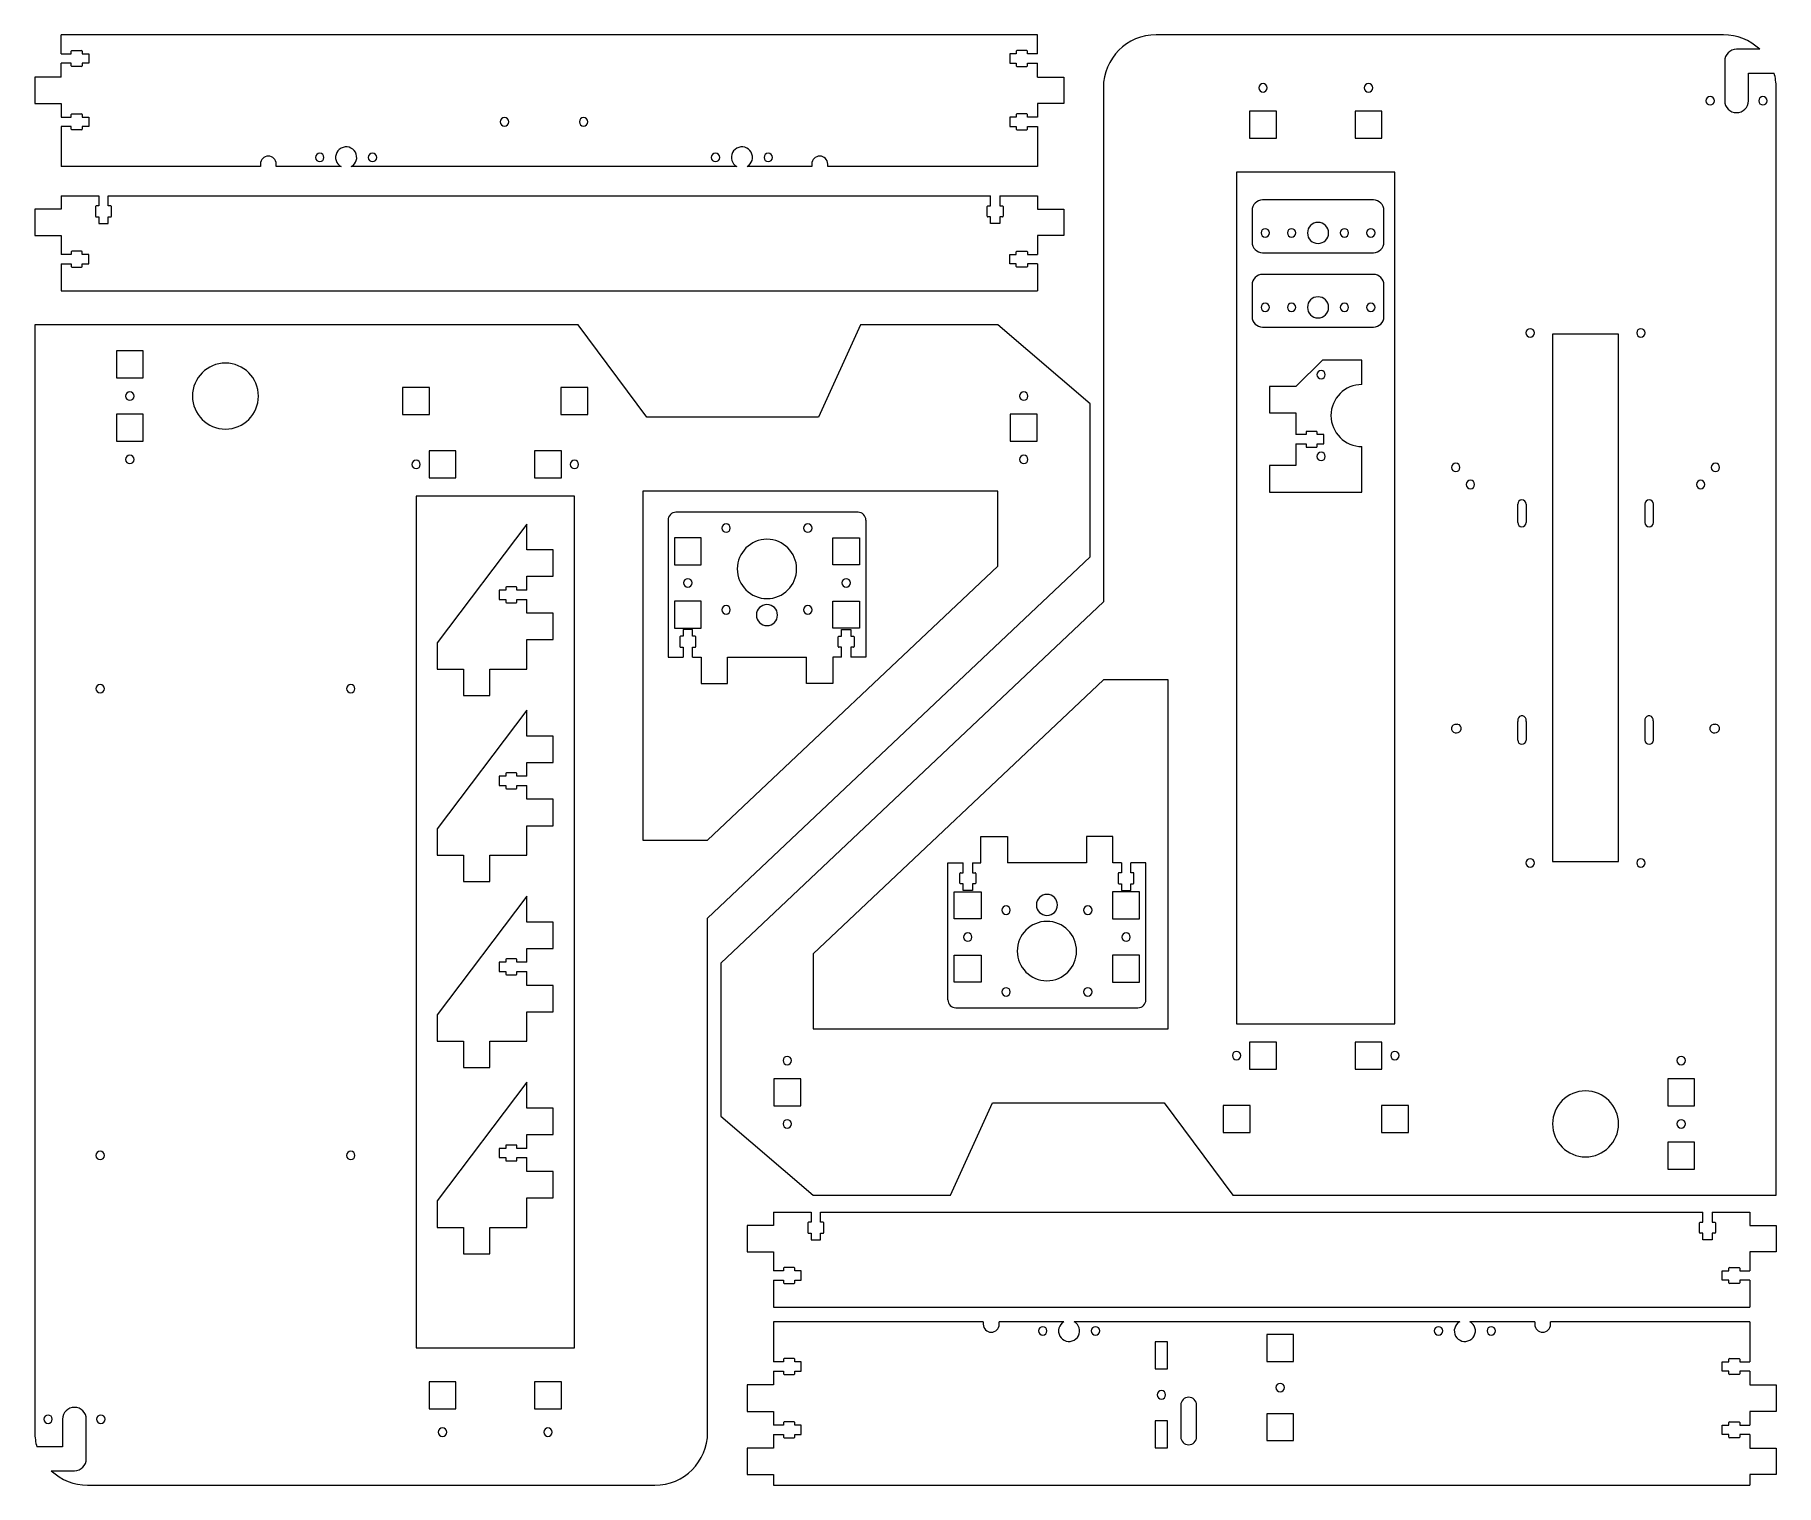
# Model space of a CAD drawing. Header units: inches. Extents: x 10 to 670, y -560 to -10.
import ezdxf

# ---------------------------------------------------------------- set-up
doc = ezdxf.new("R2010")
doc.units = ezdxf.units.IN
doc.header["$MEASUREMENT"] = 0
doc.layers.add('Layer 1', color=7, linetype='Continuous')

# ---------------------------------------------------------------- blocks, each defined once
blk = doc.blocks.new('block 3')
at = {"layer": 'Layer 1', "color": 7, "lineweight": 15, "true_color": 0xffffff}
blk.add_open_spline([(643.4, -35), (643.4, -34.12), (644.12, -33.4), (645, -33.4), (645.88, -33.4), (646.6, -34.12), (646.6, -35), (646.6, -35.88), (645.88, -36.6), (645, -36.6), (644.12, -36.6), (643.4, -35.88), (643.4, -35), (643.4, -35), (643.4, -35), (643.4, -35)], degree=3, knots=[0, 0, 0, 0, 1, 1, 1, 2, 2, 2, 3, 3, 3, 4, 4, 4, 5, 5, 5, 5], dxfattribs=at)
blk = doc.blocks.new('block 4')
at = {"layer": 'Layer 1', "color": 7, "lineweight": 15, "true_color": 0xffffff}
blk.add_open_spline([(663.4, -35), (663.4, -34.12), (664.12, -33.4), (665, -33.4), (665.88, -33.4), (666.6, -34.12), (666.6, -35), (666.6, -35.88), (665.88, -36.6), (665, -36.6), (664.12, -36.6), (663.4, -35.88), (663.4, -35), (663.4, -35), (663.4, -35), (663.4, -35)], degree=3, knots=[0, 0, 0, 0, 1, 1, 1, 2, 2, 2, 3, 3, 3, 4, 4, 4, 5, 5, 5, 5], dxfattribs=at)
blk = doc.blocks.new('block 5')
at = {"layer": 'Layer 1', "color": 7, "lineweight": 15, "true_color": 0xffffff}
blk.add_lwpolyline([(659.5, -35), (659.5, -24.5)], dxfattribs=at)
blk = doc.blocks.new('block 6')
at = {"layer": 'Layer 1', "color": 7, "lineweight": 15, "true_color": 0xffffff}
blk.add_open_spline([(650.5, -35), (650.5, -37.49), (652.51, -39.5), (655, -39.5), (657.49, -39.5), (659.5, -37.49), (659.5, -35)], degree=3, knots=[0, 0, 0, 0, 1, 1, 1, 2, 2, 2, 2], dxfattribs=at)
blk = doc.blocks.new('block 7')
at = {"layer": 'Layer 1', "color": 7, "lineweight": 15, "true_color": 0xffffff}
blk.add_lwpolyline([(650.5, -20), (650.5, -35)], dxfattribs=at)
blk = doc.blocks.new('block 8')
at = {"layer": 'Layer 1', "color": 7, "lineweight": 15, "true_color": 0xffffff}
blk.add_open_spline([(655, -15.5), (652.51, -15.5), (650.5, -17.51), (650.5, -20)], degree=3, dxfattribs=at)
blk = doc.blocks.new('block 9')
at = {"layer": 'Layer 1', "color": 7, "lineweight": 15, "true_color": 0xffffff}
blk.add_lwpolyline([(663.77, -15.5), (655, -15.5)], dxfattribs=at)
blk = doc.blocks.new('block 10')
at = {"layer": 'Layer 1', "color": 7, "lineweight": 15, "true_color": 0xffffff}
blk.add_open_spline([(663.77, -15.5), (660.06, -11.97), (655.13, -10), (650, -10)], degree=3, dxfattribs=at)
blk = doc.blocks.new('block 11')
at = {"layer": 'Layer 1', "color": 7, "lineweight": 15, "true_color": 0xffffff}
blk.add_lwpolyline([(650, -10), (435, -10)], dxfattribs=at)
blk = doc.blocks.new('block 12')
at = {"layer": 'Layer 1', "color": 7, "lineweight": 15, "true_color": 0xffffff}
blk.add_open_spline([(435, -10), (423.95, -10), (415, -18.95), (415, -30)], degree=3, dxfattribs=at)
blk = doc.blocks.new('block 13')
at = {"layer": 'Layer 1', "color": 7, "lineweight": 15, "true_color": 0xffffff}
blk.add_lwpolyline([(415, -30), (415, -225)], dxfattribs=at)
blk = doc.blocks.new('block 14')
at = {"layer": 'Layer 1', "color": 7, "lineweight": 15, "true_color": 0xffffff}
blk.add_lwpolyline([(415, -225), (270, -362)], dxfattribs=at)
blk = doc.blocks.new('block 15')
at = {"layer": 'Layer 1', "color": 7, "lineweight": 15, "true_color": 0xffffff}
blk.add_lwpolyline([(270, -362), (270, -420)], dxfattribs=at)
blk = doc.blocks.new('block 16')
at = {"layer": 'Layer 1', "color": 7, "lineweight": 15, "true_color": 0xffffff}
blk.add_lwpolyline([(270, -420), (305, -450)], dxfattribs=at)
blk = doc.blocks.new('block 17')
at = {"layer": 'Layer 1', "color": 7, "lineweight": 15, "true_color": 0xffffff}
blk.add_lwpolyline([(305, -450), (357, -450)], dxfattribs=at)
blk = doc.blocks.new('block 18')
at = {"layer": 'Layer 1', "color": 7, "lineweight": 15, "true_color": 0xffffff}
blk.add_lwpolyline([(357, -450), (373, -415)], dxfattribs=at)
blk = doc.blocks.new('block 19')
at = {"layer": 'Layer 1', "color": 7, "lineweight": 15, "true_color": 0xffffff}
blk.add_lwpolyline([(373, -415), (438, -415)], dxfattribs=at)
blk = doc.blocks.new('block 20')
at = {"layer": 'Layer 1', "color": 7, "lineweight": 15, "true_color": 0xffffff}
blk.add_lwpolyline([(438, -415), (464.07, -450)], dxfattribs=at)
blk = doc.blocks.new('block 21')
at = {"layer": 'Layer 1', "color": 7, "lineweight": 15, "true_color": 0xffffff}
blk.add_lwpolyline([(464.07, -450), (670, -450)], dxfattribs=at)
blk = doc.blocks.new('block 22')
at = {"layer": 'Layer 1', "color": 7, "lineweight": 15, "true_color": 0xffffff}
blk.add_lwpolyline([(670, -450), (670, -30)], dxfattribs=at)
blk = doc.blocks.new('block 23')
at = {"layer": 'Layer 1', "color": 7, "lineweight": 15, "true_color": 0xffffff}
blk.add_open_spline([(670, -30), (670, -28.14), (669.74, -26.29), (669.23, -24.5)], degree=3, dxfattribs=at)
blk = doc.blocks.new('block 24')
at = {"layer": 'Layer 1', "color": 7, "lineweight": 15, "true_color": 0xffffff}
blk.add_lwpolyline([(659.5, -24.5), (669.23, -24.5)], dxfattribs=at)
blk = doc.blocks.new('block 25')
at = {"layer": 'Layer 1', "color": 7, "lineweight": 15, "true_color": 0xffffff}
blk.add_open_spline([(552.52, -180.51), (552.52, -179.63), (553.24, -178.91), (554.12, -178.91), (555, -178.91), (555.72, -179.63), (555.72, -180.51), (555.72, -181.4), (555, -182.11), (554.12, -182.11), (553.24, -182.11), (552.52, -181.4), (552.52, -180.51), (552.52, -180.51), (552.52, -180.51), (552.52, -180.51)], degree=3, knots=[0, 0, 0, 0, 1, 1, 1, 2, 2, 2, 3, 3, 3, 4, 4, 4, 5, 5, 5, 5], dxfattribs=at)
blk = doc.blocks.new('block 26')
at = {"layer": 'Layer 1', "color": 7, "lineweight": 15, "true_color": 0xffffff}
blk.add_open_spline([(645.36, -174.03), (645.36, -173.15), (646.08, -172.43), (646.96, -172.43), (647.84, -172.43), (648.56, -173.15), (648.56, -174.03), (648.56, -174.92), (647.84, -175.63), (646.96, -175.63), (646.08, -175.63), (645.36, -174.92), (645.36, -174.03), (645.36, -174.03), (645.36, -174.03), (645.36, -174.03)], degree=3, knots=[0, 0, 0, 0, 1, 1, 1, 2, 2, 2, 3, 3, 3, 4, 4, 4, 5, 5, 5, 5], dxfattribs=at)
blk = doc.blocks.new('block 27')
at = {"layer": 'Layer 1', "color": 7, "lineweight": 15, "true_color": 0xffffff}
blk.add_open_spline([(646.7, -271.49), (645.83, -271.34), (645, -271.93), (644.86, -272.8), (644.72, -273.68), (645.31, -274.5), (646.18, -274.64), (646.35, -274.67), (646.53, -274.67), (646.7, -274.64)], degree=3, knots=[0, 0, 0, 0, 1, 1, 1, 2, 2, 2, 3, 3, 3, 3], dxfattribs=at)
blk = doc.blocks.new('block 28')
at = {"layer": 'Layer 1', "color": 7, "lineweight": 15, "true_color": 0xffffff}
blk.add_open_spline([(646.7, -274.64), (647.57, -274.79), (648.4, -274.2), (648.54, -273.32), (648.68, -272.45), (648.09, -271.63), (647.22, -271.49), (647.05, -271.46), (646.87, -271.46), (646.7, -271.49)], degree=3, knots=[0, 0, 0, 0, 1, 1, 1, 2, 2, 2, 3, 3, 3, 3], dxfattribs=at)
blk = doc.blocks.new('block 29')
at = {"layer": 'Layer 1', "color": 7, "lineweight": 15, "true_color": 0xffffff}
blk.add_open_spline([(639.78, -180.51), (639.78, -179.63), (640.5, -178.91), (641.38, -178.91), (642.26, -178.91), (642.98, -179.63), (642.98, -180.51), (642.98, -181.4), (642.26, -182.11), (641.38, -182.11), (640.5, -182.11), (639.78, -181.4), (639.78, -180.51), (639.78, -180.51), (639.78, -180.51), (639.78, -180.51)], degree=3, knots=[0, 0, 0, 0, 1, 1, 1, 2, 2, 2, 3, 3, 3, 4, 4, 4, 5, 5, 5, 5], dxfattribs=at)
blk = doc.blocks.new('block 30')
at = {"layer": 'Layer 1', "color": 7, "lineweight": 15, "true_color": 0xffffff}
blk.add_open_spline([(546.94, -174.03), (546.94, -173.15), (547.66, -172.43), (548.54, -172.43), (549.42, -172.43), (550.14, -173.15), (550.14, -174.03), (550.14, -174.92), (549.42, -175.63), (548.54, -175.63), (547.66, -175.63), (546.94, -174.92), (546.94, -174.03), (546.94, -174.03), (546.94, -174.03), (546.94, -174.03)], degree=3, knots=[0, 0, 0, 0, 1, 1, 1, 2, 2, 2, 3, 3, 3, 4, 4, 4, 5, 5, 5, 5], dxfattribs=at)
blk = doc.blocks.new('block 31')
at = {"layer": 'Layer 1', "color": 7, "lineweight": 15, "true_color": 0xffffff}
blk.add_open_spline([(548.8, -271.49), (547.93, -271.34), (547.1, -271.93), (546.96, -272.8), (546.82, -273.68), (547.41, -274.5), (548.28, -274.64), (548.45, -274.67), (548.63, -274.67), (548.8, -274.64)], degree=3, knots=[0, 0, 0, 0, 1, 1, 1, 2, 2, 2, 3, 3, 3, 3], dxfattribs=at)
blk = doc.blocks.new('block 32')
at = {"layer": 'Layer 1', "color": 7, "lineweight": 15, "true_color": 0xffffff}
blk.add_open_spline([(548.8, -274.64), (549.67, -274.79), (550.5, -274.2), (550.64, -273.32), (550.78, -272.45), (550.19, -271.63), (549.32, -271.49), (549.15, -271.46), (548.97, -271.46), (548.8, -271.49)], degree=3, knots=[0, 0, 0, 0, 1, 1, 1, 2, 2, 2, 3, 3, 3, 3], dxfattribs=at)
blk = doc.blocks.new('block 33')
at = {"layer": 'Layer 1', "color": 7, "lineweight": 15, "true_color": 0xffffff}
blk.add_open_spline([(575.15, -324.05), (575.15, -323.17), (575.87, -322.45), (576.75, -322.45), (577.63, -322.45), (578.35, -323.17), (578.35, -324.05), (578.35, -324.93), (577.63, -325.65), (576.75, -325.65), (575.87, -325.65), (575.15, -324.93), (575.15, -324.05), (575.15, -324.05), (575.15, -324.05), (575.15, -324.05)], degree=3, knots=[0, 0, 0, 0, 1, 1, 1, 2, 2, 2, 3, 3, 3, 4, 4, 4, 5, 5, 5, 5], dxfattribs=at)
blk = doc.blocks.new('block 34')
at = {"layer": 'Layer 1', "color": 7, "lineweight": 15, "true_color": 0xffffff}
blk.add_open_spline([(617.15, -324.05), (617.15, -323.17), (617.87, -322.45), (618.75, -322.45), (619.63, -322.45), (620.35, -323.17), (620.35, -324.05), (620.35, -324.93), (619.63, -325.65), (618.75, -325.65), (617.87, -325.65), (617.15, -324.93), (617.15, -324.05), (617.15, -324.05), (617.15, -324.05), (617.15, -324.05)], degree=3, knots=[0, 0, 0, 0, 1, 1, 1, 2, 2, 2, 3, 3, 3, 4, 4, 4, 5, 5, 5, 5], dxfattribs=at)
blk = doc.blocks.new('block 35')
at = {"layer": 'Layer 1', "color": 7, "lineweight": 15, "true_color": 0xffffff}
blk.add_open_spline([(575.15, -123.05), (575.15, -122.17), (575.87, -121.45), (576.75, -121.45), (577.63, -121.45), (578.35, -122.17), (578.35, -123.05), (578.35, -123.93), (577.63, -124.65), (576.75, -124.65), (575.87, -124.65), (575.15, -123.93), (575.15, -123.05), (575.15, -123.05), (575.15, -123.05), (575.15, -123.05)], degree=3, knots=[0, 0, 0, 0, 1, 1, 1, 2, 2, 2, 3, 3, 3, 4, 4, 4, 5, 5, 5, 5], dxfattribs=at)
blk = doc.blocks.new('block 36')
at = {"layer": 'Layer 1', "color": 7, "lineweight": 15, "true_color": 0xffffff}
blk.add_open_spline([(617.15, -123.05), (617.15, -122.17), (617.87, -121.45), (618.75, -121.45), (619.63, -121.45), (620.35, -122.17), (620.35, -123.05), (620.35, -123.93), (619.63, -124.65), (618.75, -124.65), (617.87, -124.65), (617.15, -123.93), (617.15, -123.05), (617.15, -123.05), (617.15, -123.05), (617.15, -123.05)], degree=3, knots=[0, 0, 0, 0, 1, 1, 1, 2, 2, 2, 3, 3, 3, 4, 4, 4, 5, 5, 5, 5], dxfattribs=at)
blk = doc.blocks.new('block 37')
at = {"layer": 'Layer 1', "color": 7, "lineweight": 15, "true_color": 0xffffff}
blk.add_open_spline([(620.28, -270.15), (620.26, -270.25), (620.25, -270.35), (620.25, -270.45)], degree=3, dxfattribs=at)
blk = doc.blocks.new('block 38')
at = {"layer": 'Layer 1', "color": 7, "lineweight": 15, "true_color": 0xffffff}
blk.add_open_spline([(623.42, -270.15), (623.59, -269.28), (623.02, -268.44), (622.15, -268.28), (621.28, -268.11), (620.44, -268.68), (620.28, -269.55), (620.24, -269.75), (620.24, -269.95), (620.28, -270.15)], degree=3, knots=[0, 0, 0, 0, 1, 1, 1, 2, 2, 2, 3, 3, 3, 3], dxfattribs=at)
blk = doc.blocks.new('block 39')
at = {"layer": 'Layer 1', "color": 7, "lineweight": 15, "true_color": 0xffffff}
blk.add_open_spline([(623.45, -270.45), (623.45, -270.35), (623.44, -270.25), (623.42, -270.15)], degree=3, dxfattribs=at)
blk = doc.blocks.new('block 40')
at = {"layer": 'Layer 1', "color": 7, "lineweight": 15, "true_color": 0xffffff}
blk.add_lwpolyline([(623.45, -277.45), (623.45, -270.45)], dxfattribs=at)
blk = doc.blocks.new('block 41')
at = {"layer": 'Layer 1', "color": 7, "lineweight": 15, "true_color": 0xffffff}
blk.add_open_spline([(620.25, -277.45), (620.25, -278.33), (620.97, -279.05), (621.85, -279.05), (622.73, -279.05), (623.45, -278.33), (623.45, -277.45)], degree=3, knots=[0, 0, 0, 0, 1, 1, 1, 2, 2, 2, 2], dxfattribs=at)
blk = doc.blocks.new('block 42')
at = {"layer": 'Layer 1', "color": 7, "lineweight": 15, "true_color": 0xffffff}
blk.add_lwpolyline([(620.25, -270.45), (620.25, -277.45)], dxfattribs=at)
blk = doc.blocks.new('block 43')
at = {"layer": 'Layer 1', "color": 7, "lineweight": 15, "true_color": 0xffffff}
blk.add_open_spline([(623.45, -187.95), (623.45, -187.07), (622.73, -186.35), (621.85, -186.35), (620.97, -186.35), (620.25, -187.07), (620.25, -187.95)], degree=3, knots=[0, 0, 0, 0, 1, 1, 1, 2, 2, 2, 2], dxfattribs=at)
blk = doc.blocks.new('block 44')
at = {"layer": 'Layer 1', "color": 7, "lineweight": 15, "true_color": 0xffffff}
blk.add_lwpolyline([(623.45, -194.95), (623.45, -187.95)], dxfattribs=at)
blk = doc.blocks.new('block 45')
at = {"layer": 'Layer 1', "color": 7, "lineweight": 15, "true_color": 0xffffff}
blk.add_open_spline([(620.25, -194.95), (620.25, -195.83), (620.97, -196.55), (621.85, -196.55), (622.73, -196.55), (623.45, -195.83), (623.45, -194.95)], degree=3, knots=[0, 0, 0, 0, 1, 1, 1, 2, 2, 2, 2], dxfattribs=at)
blk = doc.blocks.new('block 46')
at = {"layer": 'Layer 1', "color": 7, "lineweight": 15, "true_color": 0xffffff}
blk.add_lwpolyline([(620.25, -187.95), (620.25, -194.95)], dxfattribs=at)
blk = doc.blocks.new('block 47')
at = {"layer": 'Layer 1', "color": 7, "lineweight": 15, "true_color": 0xffffff}
blk.add_lwpolyline([(610.25, -323.55), (610.25, -123.55)], dxfattribs=at)
blk = doc.blocks.new('block 48')
at = {"layer": 'Layer 1', "color": 7, "lineweight": 15, "true_color": 0xffffff}
blk.add_lwpolyline([(585.25, -323.55), (610.25, -323.55)], dxfattribs=at)
blk = doc.blocks.new('block 49')
at = {"layer": 'Layer 1', "color": 7, "lineweight": 15, "true_color": 0xffffff}
blk.add_lwpolyline([(585.25, -123.55), (585.25, -323.55)], dxfattribs=at)
blk = doc.blocks.new('block 50')
at = {"layer": 'Layer 1', "color": 7, "lineweight": 15, "true_color": 0xffffff}
blk.add_lwpolyline([(610.25, -123.55), (585.25, -123.55)], dxfattribs=at)
blk = doc.blocks.new('block 51')
at = {"layer": 'Layer 1', "color": 7, "lineweight": 15, "true_color": 0xffffff}
blk.add_open_spline([(585.25, -423), (585.25, -416.1), (590.85, -410.5), (597.75, -410.5), (604.65, -410.5), (610.25, -416.1), (610.25, -423), (610.25, -429.9), (604.65, -435.5), (597.75, -435.5), (590.85, -435.5), (585.25, -429.9), (585.25, -423), (585.25, -423), (585.25, -423), (585.25, -423)], degree=3, knots=[0, 0, 0, 0, 1, 1, 1, 2, 2, 2, 3, 3, 3, 4, 4, 4, 5, 5, 5, 5], dxfattribs=at)
blk = doc.blocks.new('block 52')
at = {"layer": 'Layer 1', "color": 7, "lineweight": 15, "true_color": 0xffffff}
blk.add_lwpolyline([(530.6, -426.2), (530.6, -416)], dxfattribs=at)
blk = doc.blocks.new('block 53')
at = {"layer": 'Layer 1', "color": 7, "lineweight": 15, "true_color": 0xffffff}
blk.add_lwpolyline([(520.4, -426.2), (530.6, -426.2)], dxfattribs=at)
blk = doc.blocks.new('block 54')
at = {"layer": 'Layer 1', "color": 7, "lineweight": 15, "true_color": 0xffffff}
blk.add_lwpolyline([(520.4, -416), (520.4, -426.2)], dxfattribs=at)
blk = doc.blocks.new('block 55')
at = {"layer": 'Layer 1', "color": 7, "lineweight": 15, "true_color": 0xffffff}
blk.add_lwpolyline([(530.6, -416), (520.4, -416)], dxfattribs=at)
blk = doc.blocks.new('block 56')
at = {"layer": 'Layer 1', "color": 7, "lineweight": 15, "true_color": 0xffffff}
blk.add_lwpolyline([(470.6, -426.2), (470.6, -416)], dxfattribs=at)
blk = doc.blocks.new('block 57')
at = {"layer": 'Layer 1', "color": 7, "lineweight": 15, "true_color": 0xffffff}
blk.add_lwpolyline([(460.4, -426.2), (470.6, -426.2)], dxfattribs=at)
blk = doc.blocks.new('block 58')
at = {"layer": 'Layer 1', "color": 7, "lineweight": 15, "true_color": 0xffffff}
blk.add_lwpolyline([(460.4, -416), (460.4, -426.2)], dxfattribs=at)
blk = doc.blocks.new('block 59')
at = {"layer": 'Layer 1', "color": 7, "lineweight": 15, "true_color": 0xffffff}
blk.add_lwpolyline([(470.6, -416), (460.4, -416)], dxfattribs=at)
blk = doc.blocks.new('block 60')
at = {"layer": 'Layer 1', "color": 7, "lineweight": 15, "true_color": 0xffffff}
blk.add_lwpolyline([(520.6, -402.2), (520.6, -392)], dxfattribs=at)
blk = doc.blocks.new('block 61')
at = {"layer": 'Layer 1', "color": 7, "lineweight": 15, "true_color": 0xffffff}
blk.add_lwpolyline([(510.4, -402.2), (520.6, -402.2)], dxfattribs=at)
blk = doc.blocks.new('block 62')
at = {"layer": 'Layer 1', "color": 7, "lineweight": 15, "true_color": 0xffffff}
blk.add_lwpolyline([(510.4, -392), (510.4, -402.2)], dxfattribs=at)
blk = doc.blocks.new('block 63')
at = {"layer": 'Layer 1', "color": 7, "lineweight": 15, "true_color": 0xffffff}
blk.add_lwpolyline([(520.6, -392), (510.4, -392)], dxfattribs=at)
blk = doc.blocks.new('block 64')
at = {"layer": 'Layer 1', "color": 7, "lineweight": 15, "true_color": 0xffffff}
blk.add_lwpolyline([(480.6, -402.2), (480.6, -392)], dxfattribs=at)
blk = doc.blocks.new('block 65')
at = {"layer": 'Layer 1', "color": 7, "lineweight": 15, "true_color": 0xffffff}
blk.add_lwpolyline([(470.4, -402.2), (480.6, -402.2)], dxfattribs=at)
blk = doc.blocks.new('block 66')
at = {"layer": 'Layer 1', "color": 7, "lineweight": 15, "true_color": 0xffffff}
blk.add_lwpolyline([(470.4, -392), (470.4, -402.2)], dxfattribs=at)
blk = doc.blocks.new('block 67')
at = {"layer": 'Layer 1', "color": 7, "lineweight": 15, "true_color": 0xffffff}
blk.add_lwpolyline([(480.6, -392), (470.4, -392)], dxfattribs=at)
blk = doc.blocks.new('block 68')
at = {"layer": 'Layer 1', "color": 7, "lineweight": 15, "true_color": 0xffffff}
blk.add_open_spline([(523.9, -397.1), (523.9, -396.22), (524.62, -395.5), (525.5, -395.5), (526.38, -395.5), (527.1, -396.22), (527.1, -397.1), (527.1, -397.98), (526.38, -398.7), (525.5, -398.7), (524.62, -398.7), (523.9, -397.98), (523.9, -397.1), (523.9, -397.1), (523.9, -397.1), (523.9, -397.1)], degree=3, knots=[0, 0, 0, 0, 1, 1, 1, 2, 2, 2, 3, 3, 3, 4, 4, 4, 5, 5, 5, 5], dxfattribs=at)
blk = doc.blocks.new('block 69')
at = {"layer": 'Layer 1', "color": 7, "lineweight": 15, "true_color": 0xffffff}
blk.add_open_spline([(513.9, -30.1), (513.9, -29.22), (514.62, -28.5), (515.5, -28.5), (516.38, -28.5), (517.1, -29.22), (517.1, -30.1), (517.1, -30.98), (516.38, -31.7), (515.5, -31.7), (514.62, -31.7), (513.9, -30.98), (513.9, -30.1), (513.9, -30.1), (513.9, -30.1), (513.9, -30.1)], degree=3, knots=[0, 0, 0, 0, 1, 1, 1, 2, 2, 2, 3, 3, 3, 4, 4, 4, 5, 5, 5, 5], dxfattribs=at)
blk = doc.blocks.new('block 70')
at = {"layer": 'Layer 1', "color": 7, "lineweight": 15, "true_color": 0xffffff}
blk.add_open_spline([(473.9, -30.1), (473.9, -29.22), (474.62, -28.5), (475.5, -28.5), (476.38, -28.5), (477.1, -29.22), (477.1, -30.1), (477.1, -30.98), (476.38, -31.7), (475.5, -31.7), (474.62, -31.7), (473.9, -30.98), (473.9, -30.1), (473.9, -30.1), (473.9, -30.1), (473.9, -30.1)], degree=3, knots=[0, 0, 0, 0, 1, 1, 1, 2, 2, 2, 3, 3, 3, 4, 4, 4, 5, 5, 5, 5], dxfattribs=at)
blk = doc.blocks.new('block 71')
at = {"layer": 'Layer 1', "color": 7, "lineweight": 15, "true_color": 0xffffff}
blk.add_lwpolyline([(520.6, -49.2), (520.6, -39)], dxfattribs=at)
blk = doc.blocks.new('block 72')
at = {"layer": 'Layer 1', "color": 7, "lineweight": 15, "true_color": 0xffffff}
blk.add_lwpolyline([(510.4, -49.2), (520.6, -49.2)], dxfattribs=at)
blk = doc.blocks.new('block 73')
at = {"layer": 'Layer 1', "color": 7, "lineweight": 15, "true_color": 0xffffff}
blk.add_lwpolyline([(510.4, -39), (510.4, -49.2)], dxfattribs=at)
blk = doc.blocks.new('block 74')
at = {"layer": 'Layer 1', "color": 7, "lineweight": 15, "true_color": 0xffffff}
blk.add_lwpolyline([(520.6, -39), (510.4, -39)], dxfattribs=at)
blk = doc.blocks.new('block 75')
at = {"layer": 'Layer 1', "color": 7, "lineweight": 15, "true_color": 0xffffff}
blk.add_lwpolyline([(480.6, -49.2), (480.6, -39)], dxfattribs=at)
blk = doc.blocks.new('block 76')
at = {"layer": 'Layer 1', "color": 7, "lineweight": 15, "true_color": 0xffffff}
blk.add_lwpolyline([(470.4, -49.2), (480.6, -49.2)], dxfattribs=at)
blk = doc.blocks.new('block 77')
at = {"layer": 'Layer 1', "color": 7, "lineweight": 15, "true_color": 0xffffff}
blk.add_lwpolyline([(470.4, -39), (470.4, -49.2)], dxfattribs=at)
blk = doc.blocks.new('block 78')
at = {"layer": 'Layer 1', "color": 7, "lineweight": 15, "true_color": 0xffffff}
blk.add_lwpolyline([(480.6, -39), (470.4, -39)], dxfattribs=at)
blk = doc.blocks.new('block 79')
at = {"layer": 'Layer 1', "color": 7, "lineweight": 15, "true_color": 0xffffff}
blk.add_open_spline([(463.9, -397.1), (463.9, -396.22), (464.62, -395.5), (465.5, -395.5), (466.38, -395.5), (467.1, -396.22), (467.1, -397.1), (467.1, -397.98), (466.38, -398.7), (465.5, -398.7), (464.62, -398.7), (463.9, -397.98), (463.9, -397.1), (463.9, -397.1), (463.9, -397.1), (463.9, -397.1)], degree=3, knots=[0, 0, 0, 0, 1, 1, 1, 2, 2, 2, 3, 3, 3, 4, 4, 4, 5, 5, 5, 5], dxfattribs=at)
blk = doc.blocks.new('block 80')
at = {"layer": 'Layer 1', "color": 7, "lineweight": 15, "true_color": 0xffffff}
blk.add_open_spline([(293.6, -399), (293.6, -398.12), (294.32, -397.4), (295.2, -397.4), (296.08, -397.4), (296.8, -398.12), (296.8, -399), (296.8, -399.88), (296.08, -400.6), (295.2, -400.6), (294.32, -400.6), (293.6, -399.88), (293.6, -399), (293.6, -399), (293.6, -399), (293.6, -399)], degree=3, knots=[0, 0, 0, 0, 1, 1, 1, 2, 2, 2, 3, 3, 3, 4, 4, 4, 5, 5, 5, 5], dxfattribs=at)
blk = doc.blocks.new('block 81')
at = {"layer": 'Layer 1', "color": 7, "lineweight": 15, "true_color": 0xffffff}
blk.add_open_spline([(293.6, -423), (293.6, -422.12), (294.32, -421.4), (295.2, -421.4), (296.08, -421.4), (296.8, -422.12), (296.8, -423), (296.8, -423.88), (296.08, -424.6), (295.2, -424.6), (294.32, -424.6), (293.6, -423.88), (293.6, -423), (293.6, -423), (293.6, -423), (293.6, -423)], degree=3, knots=[0, 0, 0, 0, 1, 1, 1, 2, 2, 2, 3, 3, 3, 4, 4, 4, 5, 5, 5, 5], dxfattribs=at)
blk = doc.blocks.new('block 82')
at = {"layer": 'Layer 1', "color": 7, "lineweight": 15, "true_color": 0xffffff}
blk.add_lwpolyline([(290.1, -405.9), (290.1, -416.1)], dxfattribs=at)
blk = doc.blocks.new('block 83')
at = {"layer": 'Layer 1', "color": 7, "lineweight": 15, "true_color": 0xffffff}
blk.add_lwpolyline([(300.3, -405.9), (290.1, -405.9)], dxfattribs=at)
blk = doc.blocks.new('block 84')
at = {"layer": 'Layer 1', "color": 7, "lineweight": 15, "true_color": 0xffffff}
blk.add_lwpolyline([(300.3, -416.1), (300.3, -405.9)], dxfattribs=at)
blk = doc.blocks.new('block 85')
at = {"layer": 'Layer 1', "color": 7, "lineweight": 15, "true_color": 0xffffff}
blk.add_lwpolyline([(290.1, -416.1), (300.3, -416.1)], dxfattribs=at)
blk = doc.blocks.new('block 86')
at = {"layer": 'Layer 1', "color": 7, "lineweight": 15, "true_color": 0xffffff}
blk.add_open_spline([(632.4, -399), (632.4, -398.12), (633.12, -397.4), (634, -397.4), (634.88, -397.4), (635.6, -398.12), (635.6, -399), (635.6, -399.88), (634.88, -400.6), (634, -400.6), (633.12, -400.6), (632.4, -399.88), (632.4, -399), (632.4, -399), (632.4, -399), (632.4, -399)], degree=3, knots=[0, 0, 0, 0, 1, 1, 1, 2, 2, 2, 3, 3, 3, 4, 4, 4, 5, 5, 5, 5], dxfattribs=at)
blk = doc.blocks.new('block 87')
at = {"layer": 'Layer 1', "color": 7, "lineweight": 15, "true_color": 0xffffff}
blk.add_open_spline([(632.4, -423), (632.4, -422.12), (633.12, -421.4), (634, -421.4), (634.88, -421.4), (635.6, -422.12), (635.6, -423), (635.6, -423.88), (634.88, -424.6), (634, -424.6), (633.12, -424.6), (632.4, -423.88), (632.4, -423), (632.4, -423), (632.4, -423), (632.4, -423)], degree=3, knots=[0, 0, 0, 0, 1, 1, 1, 2, 2, 2, 3, 3, 3, 4, 4, 4, 5, 5, 5, 5], dxfattribs=at)
blk = doc.blocks.new('block 88')
at = {"layer": 'Layer 1', "color": 7, "lineweight": 15, "true_color": 0xffffff}
blk.add_lwpolyline([(639.1, -416.1), (639.1, -405.9)], dxfattribs=at)
blk = doc.blocks.new('block 89')
at = {"layer": 'Layer 1', "color": 7, "lineweight": 15, "true_color": 0xffffff}
blk.add_lwpolyline([(628.9, -416.1), (639.1, -416.1)], dxfattribs=at)
blk = doc.blocks.new('block 90')
at = {"layer": 'Layer 1', "color": 7, "lineweight": 15, "true_color": 0xffffff}
blk.add_lwpolyline([(628.9, -405.9), (628.9, -416.1)], dxfattribs=at)
blk = doc.blocks.new('block 91')
at = {"layer": 'Layer 1', "color": 7, "lineweight": 15, "true_color": 0xffffff}
blk.add_lwpolyline([(639.1, -405.9), (628.9, -405.9)], dxfattribs=at)
blk = doc.blocks.new('block 92')
at = {"layer": 'Layer 1', "color": 7, "lineweight": 15, "true_color": 0xffffff}
blk.add_lwpolyline([(639.1, -440.1), (639.1, -429.9)], dxfattribs=at)
blk = doc.blocks.new('block 93')
at = {"layer": 'Layer 1', "color": 7, "lineweight": 15, "true_color": 0xffffff}
blk.add_lwpolyline([(628.9, -440.1), (639.1, -440.1)], dxfattribs=at)
blk = doc.blocks.new('block 94')
at = {"layer": 'Layer 1', "color": 7, "lineweight": 15, "true_color": 0xffffff}
blk.add_lwpolyline([(628.9, -429.9), (628.9, -440.1)], dxfattribs=at)
blk = doc.blocks.new('block 95')
at = {"layer": 'Layer 1', "color": 7, "lineweight": 15, "true_color": 0xffffff}
blk.add_lwpolyline([(639.1, -429.9), (628.9, -429.9)], dxfattribs=at)
blk = doc.blocks.new('block 96')
at = {"layer": 'Layer 1', "color": 7, "lineweight": 15, "true_color": 0xffffff}
blk.add_lwpolyline([(465.5, -62.1), (465.5, -385)], dxfattribs=at)
blk = doc.blocks.new('block 97')
at = {"layer": 'Layer 1', "color": 7, "lineweight": 15, "true_color": 0xffffff}
blk.add_lwpolyline([(525.5, -62.1), (465.5, -62.1)], dxfattribs=at)
blk = doc.blocks.new('block 98')
at = {"layer": 'Layer 1', "color": 7, "lineweight": 15, "true_color": 0xffffff}
blk.add_lwpolyline([(525.5, -385), (525.5, -62.1)], dxfattribs=at)
blk = doc.blocks.new('block 99')
at = {"layer": 'Layer 1', "color": 7, "lineweight": 15, "true_color": 0xffffff}
blk.add_lwpolyline([(465.5, -385), (525.5, -385)], dxfattribs=at)
blk = doc.blocks.new('block 100')
at = {"layer": 'Layer 1', "color": 7, "lineweight": 15, "true_color": 0xffffff}
blk.add_lwpolyline([(305, -358.51), (305, -387)], dxfattribs=at)
blk = doc.blocks.new('block 101')
at = {"layer": 'Layer 1', "color": 7, "lineweight": 15, "true_color": 0xffffff}
blk.add_lwpolyline([(415, -254.58), (305, -358.51)], dxfattribs=at)
blk = doc.blocks.new('block 102')
at = {"layer": 'Layer 1', "color": 7, "lineweight": 15, "true_color": 0xffffff}
blk.add_lwpolyline([(439.5, -254.58), (415, -254.58)], dxfattribs=at)
blk = doc.blocks.new('block 103')
at = {"layer": 'Layer 1', "color": 7, "lineweight": 15, "true_color": 0xffffff}
blk.add_lwpolyline([(439.5, -387), (439.5, -254.58)], dxfattribs=at)
blk = doc.blocks.new('block 104')
at = {"layer": 'Layer 1', "color": 7, "lineweight": 15, "true_color": 0xffffff}
blk.add_lwpolyline([(305, -387), (439.5, -387)], dxfattribs=at)
blk = doc.blocks.new('block 105')
at = {"layer": 'Layer 1', "color": 7, "lineweight": 15, "true_color": 0xffffff}
blk.add_open_spline([(575.25, -187.95), (575.25, -187.07), (574.53, -186.35), (573.65, -186.35), (572.77, -186.35), (572.05, -187.07), (572.05, -187.95)], degree=3, knots=[0, 0, 0, 0, 1, 1, 1, 2, 2, 2, 2], dxfattribs=at)
blk = doc.blocks.new('block 106')
at = {"layer": 'Layer 1', "color": 7, "lineweight": 15, "true_color": 0xffffff}
blk.add_lwpolyline([(575.25, -187.95), (575.25, -194.95)], dxfattribs=at)
blk = doc.blocks.new('block 107')
at = {"layer": 'Layer 1', "color": 7, "lineweight": 15, "true_color": 0xffffff}
blk.add_open_spline([(572.05, -194.95), (572.05, -195.83), (572.77, -196.55), (573.65, -196.55), (574.53, -196.55), (575.25, -195.83), (575.25, -194.95)], degree=3, knots=[0, 0, 0, 0, 1, 1, 1, 2, 2, 2, 2], dxfattribs=at)
blk = doc.blocks.new('block 108')
at = {"layer": 'Layer 1', "color": 7, "lineweight": 15, "true_color": 0xffffff}
blk.add_lwpolyline([(572.05, -194.95), (572.05, -187.95)], dxfattribs=at)
blk = doc.blocks.new('block 109')
at = {"layer": 'Layer 1', "color": 7, "lineweight": 15, "true_color": 0xffffff}
blk.add_lwpolyline([(572.05, -277.45), (572.05, -270.45)], dxfattribs=at)
blk = doc.blocks.new('block 110')
at = {"layer": 'Layer 1', "color": 7, "lineweight": 15, "true_color": 0xffffff}
blk.add_open_spline([(572.08, -270.15), (572.06, -270.25), (572.05, -270.35), (572.05, -270.45)], degree=3, dxfattribs=at)
blk = doc.blocks.new('block 111')
at = {"layer": 'Layer 1', "color": 7, "lineweight": 15, "true_color": 0xffffff}
blk.add_open_spline([(575.22, -270.15), (575.39, -269.28), (574.82, -268.44), (573.95, -268.28), (573.08, -268.11), (572.24, -268.68), (572.08, -269.55), (572.04, -269.75), (572.04, -269.95), (572.08, -270.15)], degree=3, knots=[0, 0, 0, 0, 1, 1, 1, 2, 2, 2, 3, 3, 3, 3], dxfattribs=at)
blk = doc.blocks.new('block 112')
at = {"layer": 'Layer 1', "color": 7, "lineweight": 15, "true_color": 0xffffff}
blk.add_open_spline([(575.25, -270.45), (575.25, -270.35), (575.24, -270.25), (575.22, -270.15)], degree=3, dxfattribs=at)
blk = doc.blocks.new('block 113')
at = {"layer": 'Layer 1', "color": 7, "lineweight": 15, "true_color": 0xffffff}
blk.add_lwpolyline([(575.25, -270.45), (575.25, -277.45)], dxfattribs=at)
blk = doc.blocks.new('block 114')
at = {"layer": 'Layer 1', "color": 7, "lineweight": 15, "true_color": 0xffffff}
blk.add_open_spline([(572.05, -277.45), (572.05, -278.33), (572.77, -279.05), (573.65, -279.05), (574.53, -279.05), (575.25, -278.33), (575.25, -277.45)], degree=3, knots=[0, 0, 0, 0, 1, 1, 1, 2, 2, 2, 2], dxfattribs=at)
blk = doc.blocks.new('block 2')
at = {"layer": 'Layer 1'}
for name in ['block 12', 'block 11', 'block 10', 'block 8', 'block 9', 'block 7', 'block 5', 'block 24', 'block 23', 'block 13', 'block 70', 'block 69', 'block 22', 'block 77', 'block 78', 'block 75', 'block 73', 'block 74', 'block 71', 'block 3', 'block 6', 'block 4', 'block 76', 'block 72', 'block 96', 'block 97', 'block 98', 'block 35', 'block 49', 'block 50', 'block 47', 'block 36', 'block 30', 'block 26', 'block 25', 'block 29', 'block 105', 'block 108', 'block 106', 'block 43', 'block 46', 'block 44', 'block 107', 'block 45', 'block 14', 'block 101', 'block 102', 'block 103', 'block 111', 'block 110', 'block 109', 'block 112', 'block 113', 'block 38', 'block 37', 'block 42', 'block 39', 'block 40', 'block 31', 'block 32', 'block 27', 'block 28', 'block 114', 'block 41', 'block 33', 'block 34', 'block 48', 'block 15', 'block 100', 'block 104', 'block 99', 'block 79', 'block 66', 'block 67', 'block 64', 'block 62', 'block 63', 'block 60', 'block 68', 'block 80', 'block 65', 'block 61', 'block 86', 'block 82', 'block 83', 'block 84', 'block 90', 'block 91', 'block 88', 'block 18', 'block 19', 'block 20', 'block 51', 'block 16', 'block 85', 'block 81', 'block 58', 'block 59', 'block 56', 'block 54', 'block 55', 'block 52', 'block 89', 'block 87', 'block 57', 'block 53', 'block 94', 'block 95', 'block 92', 'block 93', 'block 17', 'block 21']:
    blk.add_blockref(name, (0, 0), dxfattribs=at)
blk = doc.blocks.new('block 116')
at = {"layer": 'Layer 1', "color": 7, "lineweight": 15, "true_color": 0xffffff}
blk.add_open_spline([(36.6, -535), (36.6, -535.88), (35.88, -536.6), (35, -536.6), (34.12, -536.6), (33.4, -535.88), (33.4, -535), (33.4, -534.12), (34.12, -533.4), (35, -533.4), (35.88, -533.4), (36.6, -534.12), (36.6, -535), (36.6, -535), (36.6, -535), (36.6, -535)], degree=3, knots=[0, 0, 0, 0, 1, 1, 1, 2, 2, 2, 3, 3, 3, 4, 4, 4, 5, 5, 5, 5], dxfattribs=at)
blk = doc.blocks.new('block 117')
at = {"layer": 'Layer 1', "color": 7, "lineweight": 15, "true_color": 0xffffff}
blk.add_open_spline([(16.6, -535), (16.6, -535.88), (15.88, -536.6), (15, -536.6), (14.12, -536.6), (13.4, -535.88), (13.4, -535), (13.4, -534.12), (14.12, -533.4), (15, -533.4), (15.88, -533.4), (16.6, -534.12), (16.6, -535), (16.6, -535), (16.6, -535), (16.6, -535)], degree=3, knots=[0, 0, 0, 0, 1, 1, 1, 2, 2, 2, 3, 3, 3, 4, 4, 4, 5, 5, 5, 5], dxfattribs=at)
blk = doc.blocks.new('block 118')
at = {"layer": 'Layer 1', "color": 7, "lineweight": 15, "true_color": 0xffffff}
blk.add_lwpolyline([(20.5, -535), (20.5, -545.5)], dxfattribs=at)
blk = doc.blocks.new('block 119')
at = {"layer": 'Layer 1', "color": 7, "lineweight": 15, "true_color": 0xffffff}
blk.add_open_spline([(29.5, -535), (29.5, -532.51), (27.49, -530.5), (25, -530.5), (22.51, -530.5), (20.5, -532.51), (20.5, -535)], degree=3, knots=[0, 0, 0, 0, 1, 1, 1, 2, 2, 2, 2], dxfattribs=at)
blk = doc.blocks.new('block 120')
at = {"layer": 'Layer 1', "color": 7, "lineweight": 15, "true_color": 0xffffff}
blk.add_lwpolyline([(29.5, -550), (29.5, -535)], dxfattribs=at)
blk = doc.blocks.new('block 121')
at = {"layer": 'Layer 1', "color": 7, "lineweight": 15, "true_color": 0xffffff}
blk.add_open_spline([(25, -554.5), (27.49, -554.5), (29.5, -552.49), (29.5, -550)], degree=3, dxfattribs=at)
blk = doc.blocks.new('block 122')
at = {"layer": 'Layer 1', "color": 7, "lineweight": 15, "true_color": 0xffffff}
blk.add_lwpolyline([(16.23, -554.5), (25, -554.5)], dxfattribs=at)
blk = doc.blocks.new('block 123')
at = {"layer": 'Layer 1', "color": 7, "lineweight": 15, "true_color": 0xffffff}
blk.add_open_spline([(16.23, -554.5), (19.94, -558.03), (24.87, -560), (30, -560)], degree=3, dxfattribs=at)
blk = doc.blocks.new('block 124')
at = {"layer": 'Layer 1', "color": 7, "lineweight": 15, "true_color": 0xffffff}
blk.add_lwpolyline([(30, -560), (245, -560)], dxfattribs=at)
blk = doc.blocks.new('block 125')
at = {"layer": 'Layer 1', "color": 7, "lineweight": 15, "true_color": 0xffffff}
blk.add_open_spline([(245, -560), (256.05, -560), (265, -551.05), (265, -540)], degree=3, dxfattribs=at)
blk = doc.blocks.new('block 126')
at = {"layer": 'Layer 1', "color": 7, "lineweight": 15, "true_color": 0xffffff}
blk.add_lwpolyline([(265, -540), (265, -345)], dxfattribs=at)
blk = doc.blocks.new('block 127')
at = {"layer": 'Layer 1', "color": 7, "lineweight": 15, "true_color": 0xffffff}
blk.add_lwpolyline([(265, -345), (410, -208)], dxfattribs=at)
blk = doc.blocks.new('block 128')
at = {"layer": 'Layer 1', "color": 7, "lineweight": 15, "true_color": 0xffffff}
blk.add_lwpolyline([(410, -208), (410, -150)], dxfattribs=at)
blk = doc.blocks.new('block 129')
at = {"layer": 'Layer 1', "color": 7, "lineweight": 15, "true_color": 0xffffff}
blk.add_lwpolyline([(410, -150), (375, -120)], dxfattribs=at)
blk = doc.blocks.new('block 130')
at = {"layer": 'Layer 1', "color": 7, "lineweight": 15, "true_color": 0xffffff}
blk.add_lwpolyline([(375, -120), (323, -120)], dxfattribs=at)
blk = doc.blocks.new('block 131')
at = {"layer": 'Layer 1', "color": 7, "lineweight": 15, "true_color": 0xffffff}
blk.add_lwpolyline([(323, -120), (307, -155)], dxfattribs=at)
blk = doc.blocks.new('block 132')
at = {"layer": 'Layer 1', "color": 7, "lineweight": 15, "true_color": 0xffffff}
blk.add_lwpolyline([(307, -155), (242, -155)], dxfattribs=at)
blk = doc.blocks.new('block 133')
at = {"layer": 'Layer 1', "color": 7, "lineweight": 15, "true_color": 0xffffff}
blk.add_lwpolyline([(242, -155), (215.93, -120)], dxfattribs=at)
blk = doc.blocks.new('block 134')
at = {"layer": 'Layer 1', "color": 7, "lineweight": 15, "true_color": 0xffffff}
blk.add_lwpolyline([(215.93, -120), (10, -120)], dxfattribs=at)
blk = doc.blocks.new('block 135')
at = {"layer": 'Layer 1', "color": 7, "lineweight": 15, "true_color": 0xffffff}
blk.add_lwpolyline([(10, -120), (10, -540)], dxfattribs=at)
blk = doc.blocks.new('block 136')
at = {"layer": 'Layer 1', "color": 7, "lineweight": 15, "true_color": 0xffffff}
blk.add_open_spline([(10, -540), (10, -541.86), (10.26, -543.71), (10.77, -545.5)], degree=3, dxfattribs=at)
blk = doc.blocks.new('block 137')
at = {"layer": 'Layer 1', "color": 7, "lineweight": 15, "true_color": 0xffffff}
blk.add_lwpolyline([(20.5, -545.5), (10.77, -545.5)], dxfattribs=at)
blk = doc.blocks.new('block 138')
at = {"layer": 'Layer 1', "color": 7, "lineweight": 15, "true_color": 0xffffff}
blk.add_open_spline([(131.35, -257.95), (131.35, -258.83), (130.63, -259.55), (129.75, -259.55), (128.87, -259.55), (128.15, -258.83), (128.15, -257.95), (128.15, -257.07), (128.87, -256.35), (129.75, -256.35), (130.63, -256.35), (131.35, -257.07), (131.35, -257.95), (131.35, -257.95), (131.35, -257.95), (131.35, -257.95)], degree=3, knots=[0, 0, 0, 0, 1, 1, 1, 2, 2, 2, 3, 3, 3, 4, 4, 4, 5, 5, 5, 5], dxfattribs=at)
blk = doc.blocks.new('block 139')
at = {"layer": 'Layer 1', "color": 7, "lineweight": 15, "true_color": 0xffffff}
blk.add_open_spline([(36.35, -257.95), (36.35, -258.83), (35.63, -259.55), (34.75, -259.55), (33.87, -259.55), (33.15, -258.83), (33.15, -257.95), (33.15, -257.07), (33.87, -256.35), (34.75, -256.35), (35.63, -256.35), (36.35, -257.07), (36.35, -257.95), (36.35, -257.95), (36.35, -257.95), (36.35, -257.95)], degree=3, knots=[0, 0, 0, 0, 1, 1, 1, 2, 2, 2, 3, 3, 3, 4, 4, 4, 5, 5, 5, 5], dxfattribs=at)
blk = doc.blocks.new('block 140')
at = {"layer": 'Layer 1', "color": 7, "lineweight": 15, "true_color": 0xffffff}
blk.add_open_spline([(36.35, -434.95), (36.35, -435.83), (35.63, -436.55), (34.75, -436.55), (33.87, -436.55), (33.15, -435.83), (33.15, -434.95), (33.15, -434.07), (33.87, -433.35), (34.75, -433.35), (35.63, -433.35), (36.35, -434.07), (36.35, -434.95), (36.35, -434.95), (36.35, -434.95), (36.35, -434.95)], degree=3, knots=[0, 0, 0, 0, 1, 1, 1, 2, 2, 2, 3, 3, 3, 4, 4, 4, 5, 5, 5, 5], dxfattribs=at)
blk = doc.blocks.new('block 141')
at = {"layer": 'Layer 1', "color": 7, "lineweight": 15, "true_color": 0xffffff}
blk.add_open_spline([(131.35, -434.95), (131.35, -435.83), (130.63, -436.55), (129.75, -436.55), (128.87, -436.55), (128.15, -435.83), (128.15, -434.95), (128.15, -434.07), (128.87, -433.35), (129.75, -433.35), (130.63, -433.35), (131.35, -434.07), (131.35, -434.95), (131.35, -434.95), (131.35, -434.95), (131.35, -434.95)], degree=3, knots=[0, 0, 0, 0, 1, 1, 1, 2, 2, 2, 3, 3, 3, 4, 4, 4, 5, 5, 5, 5], dxfattribs=at)
blk = doc.blocks.new('block 142')
at = {"layer": 'Layer 1', "color": 7, "lineweight": 15, "true_color": 0xffffff}
blk.add_open_spline([(94.75, -147), (94.75, -153.9), (89.15, -159.5), (82.25, -159.5), (75.35, -159.5), (69.75, -153.9), (69.75, -147), (69.75, -140.1), (75.35, -134.5), (82.25, -134.5), (89.15, -134.5), (94.75, -140.1), (94.75, -147), (94.75, -147), (94.75, -147), (94.75, -147)], degree=3, knots=[0, 0, 0, 0, 1, 1, 1, 2, 2, 2, 3, 3, 3, 4, 4, 4, 5, 5, 5, 5], dxfattribs=at)
blk = doc.blocks.new('block 143')
at = {"layer": 'Layer 1', "color": 7, "lineweight": 15, "true_color": 0xffffff}
blk.add_lwpolyline([(149.4, -143.8), (149.4, -154)], dxfattribs=at)
blk = doc.blocks.new('block 144')
at = {"layer": 'Layer 1', "color": 7, "lineweight": 15, "true_color": 0xffffff}
blk.add_lwpolyline([(159.6, -143.8), (149.4, -143.8)], dxfattribs=at)
blk = doc.blocks.new('block 145')
at = {"layer": 'Layer 1', "color": 7, "lineweight": 15, "true_color": 0xffffff}
blk.add_lwpolyline([(159.6, -154), (159.6, -143.8)], dxfattribs=at)
blk = doc.blocks.new('block 146')
at = {"layer": 'Layer 1', "color": 7, "lineweight": 15, "true_color": 0xffffff}
blk.add_lwpolyline([(149.4, -154), (159.6, -154)], dxfattribs=at)
blk = doc.blocks.new('block 147')
at = {"layer": 'Layer 1', "color": 7, "lineweight": 15, "true_color": 0xffffff}
blk.add_lwpolyline([(209.4, -143.8), (209.4, -154)], dxfattribs=at)
blk = doc.blocks.new('block 148')
at = {"layer": 'Layer 1', "color": 7, "lineweight": 15, "true_color": 0xffffff}
blk.add_lwpolyline([(219.6, -143.8), (209.4, -143.8)], dxfattribs=at)
blk = doc.blocks.new('block 149')
at = {"layer": 'Layer 1', "color": 7, "lineweight": 15, "true_color": 0xffffff}
blk.add_lwpolyline([(219.6, -154), (219.6, -143.8)], dxfattribs=at)
blk = doc.blocks.new('block 150')
at = {"layer": 'Layer 1', "color": 7, "lineweight": 15, "true_color": 0xffffff}
blk.add_lwpolyline([(209.4, -154), (219.6, -154)], dxfattribs=at)
blk = doc.blocks.new('block 151')
at = {"layer": 'Layer 1', "color": 7, "lineweight": 15, "true_color": 0xffffff}
blk.add_lwpolyline([(159.4, -167.8), (159.4, -178)], dxfattribs=at)
blk = doc.blocks.new('block 152')
at = {"layer": 'Layer 1', "color": 7, "lineweight": 15, "true_color": 0xffffff}
blk.add_lwpolyline([(169.6, -167.8), (159.4, -167.8)], dxfattribs=at)
blk = doc.blocks.new('block 153')
at = {"layer": 'Layer 1', "color": 7, "lineweight": 15, "true_color": 0xffffff}
blk.add_lwpolyline([(169.6, -178), (169.6, -167.8)], dxfattribs=at)
blk = doc.blocks.new('block 154')
at = {"layer": 'Layer 1', "color": 7, "lineweight": 15, "true_color": 0xffffff}
blk.add_lwpolyline([(159.4, -178), (169.6, -178)], dxfattribs=at)
blk = doc.blocks.new('block 155')
at = {"layer": 'Layer 1', "color": 7, "lineweight": 15, "true_color": 0xffffff}
blk.add_lwpolyline([(199.4, -167.8), (199.4, -178)], dxfattribs=at)
blk = doc.blocks.new('block 156')
at = {"layer": 'Layer 1', "color": 7, "lineweight": 15, "true_color": 0xffffff}
blk.add_lwpolyline([(209.6, -167.8), (199.4, -167.8)], dxfattribs=at)
blk = doc.blocks.new('block 157')
at = {"layer": 'Layer 1', "color": 7, "lineweight": 15, "true_color": 0xffffff}
blk.add_lwpolyline([(209.6, -178), (209.6, -167.8)], dxfattribs=at)
blk = doc.blocks.new('block 158')
at = {"layer": 'Layer 1', "color": 7, "lineweight": 15, "true_color": 0xffffff}
blk.add_lwpolyline([(199.4, -178), (209.6, -178)], dxfattribs=at)
blk = doc.blocks.new('block 159')
at = {"layer": 'Layer 1', "color": 7, "lineweight": 15, "true_color": 0xffffff}
blk.add_open_spline([(156.1, -172.9), (156.1, -173.78), (155.38, -174.5), (154.5, -174.5), (153.62, -174.5), (152.9, -173.78), (152.9, -172.9), (152.9, -172.02), (153.62, -171.3), (154.5, -171.3), (155.38, -171.3), (156.1, -172.02), (156.1, -172.9), (156.1, -172.9), (156.1, -172.9), (156.1, -172.9)], degree=3, knots=[0, 0, 0, 0, 1, 1, 1, 2, 2, 2, 3, 3, 3, 4, 4, 4, 5, 5, 5, 5], dxfattribs=at)
blk = doc.blocks.new('block 160')
at = {"layer": 'Layer 1', "color": 7, "lineweight": 15, "true_color": 0xffffff}
blk.add_open_spline([(166.1, -539.9), (166.1, -540.78), (165.38, -541.5), (164.5, -541.5), (163.62, -541.5), (162.9, -540.78), (162.9, -539.9), (162.9, -539.02), (163.62, -538.3), (164.5, -538.3), (165.38, -538.3), (166.1, -539.02), (166.1, -539.9), (166.1, -539.9), (166.1, -539.9), (166.1, -539.9)], degree=3, knots=[0, 0, 0, 0, 1, 1, 1, 2, 2, 2, 3, 3, 3, 4, 4, 4, 5, 5, 5, 5], dxfattribs=at)
blk = doc.blocks.new('block 161')
at = {"layer": 'Layer 1', "color": 7, "lineweight": 15, "true_color": 0xffffff}
blk.add_open_spline([(206.1, -539.9), (206.1, -540.78), (205.38, -541.5), (204.5, -541.5), (203.62, -541.5), (202.9, -540.78), (202.9, -539.9), (202.9, -539.02), (203.62, -538.3), (204.5, -538.3), (205.38, -538.3), (206.1, -539.02), (206.1, -539.9), (206.1, -539.9), (206.1, -539.9), (206.1, -539.9)], degree=3, knots=[0, 0, 0, 0, 1, 1, 1, 2, 2, 2, 3, 3, 3, 4, 4, 4, 5, 5, 5, 5], dxfattribs=at)
blk = doc.blocks.new('block 162')
at = {"layer": 'Layer 1', "color": 7, "lineweight": 15, "true_color": 0xffffff}
blk.add_lwpolyline([(159.4, -520.8), (159.4, -531)], dxfattribs=at)
blk = doc.blocks.new('block 163')
at = {"layer": 'Layer 1', "color": 7, "lineweight": 15, "true_color": 0xffffff}
blk.add_lwpolyline([(169.6, -520.8), (159.4, -520.8)], dxfattribs=at)
blk = doc.blocks.new('block 164')
at = {"layer": 'Layer 1', "color": 7, "lineweight": 15, "true_color": 0xffffff}
blk.add_lwpolyline([(169.6, -531), (169.6, -520.8)], dxfattribs=at)
blk = doc.blocks.new('block 165')
at = {"layer": 'Layer 1', "color": 7, "lineweight": 15, "true_color": 0xffffff}
blk.add_lwpolyline([(159.4, -531), (169.6, -531)], dxfattribs=at)
blk = doc.blocks.new('block 166')
at = {"layer": 'Layer 1', "color": 7, "lineweight": 15, "true_color": 0xffffff}
blk.add_lwpolyline([(199.4, -520.8), (199.4, -531)], dxfattribs=at)
blk = doc.blocks.new('block 167')
at = {"layer": 'Layer 1', "color": 7, "lineweight": 15, "true_color": 0xffffff}
blk.add_lwpolyline([(209.6, -520.8), (199.4, -520.8)], dxfattribs=at)
blk = doc.blocks.new('block 168')
at = {"layer": 'Layer 1', "color": 7, "lineweight": 15, "true_color": 0xffffff}
blk.add_lwpolyline([(209.6, -531), (209.6, -520.8)], dxfattribs=at)
blk = doc.blocks.new('block 169')
at = {"layer": 'Layer 1', "color": 7, "lineweight": 15, "true_color": 0xffffff}
blk.add_lwpolyline([(199.4, -531), (209.6, -531)], dxfattribs=at)
blk = doc.blocks.new('block 170')
at = {"layer": 'Layer 1', "color": 7, "lineweight": 15, "true_color": 0xffffff}
blk.add_open_spline([(216.1, -172.9), (216.1, -173.78), (215.38, -174.5), (214.5, -174.5), (213.62, -174.5), (212.9, -173.78), (212.9, -172.9), (212.9, -172.02), (213.62, -171.3), (214.5, -171.3), (215.38, -171.3), (216.1, -172.02), (216.1, -172.9), (216.1, -172.9), (216.1, -172.9), (216.1, -172.9)], degree=3, knots=[0, 0, 0, 0, 1, 1, 1, 2, 2, 2, 3, 3, 3, 4, 4, 4, 5, 5, 5, 5], dxfattribs=at)
blk = doc.blocks.new('block 171')
at = {"layer": 'Layer 1', "color": 7, "lineweight": 15, "true_color": 0xffffff}
blk.add_open_spline([(386.4, -171), (386.4, -171.88), (385.68, -172.6), (384.8, -172.6), (383.92, -172.6), (383.2, -171.88), (383.2, -171), (383.2, -170.12), (383.92, -169.4), (384.8, -169.4), (385.68, -169.4), (386.4, -170.12), (386.4, -171), (386.4, -171), (386.4, -171), (386.4, -171)], degree=3, knots=[0, 0, 0, 0, 1, 1, 1, 2, 2, 2, 3, 3, 3, 4, 4, 4, 5, 5, 5, 5], dxfattribs=at)
blk = doc.blocks.new('block 172')
at = {"layer": 'Layer 1', "color": 7, "lineweight": 15, "true_color": 0xffffff}
blk.add_open_spline([(386.4, -147), (386.4, -147.88), (385.68, -148.6), (384.8, -148.6), (383.92, -148.6), (383.2, -147.88), (383.2, -147), (383.2, -146.12), (383.92, -145.4), (384.8, -145.4), (385.68, -145.4), (386.4, -146.12), (386.4, -147), (386.4, -147), (386.4, -147), (386.4, -147)], degree=3, knots=[0, 0, 0, 0, 1, 1, 1, 2, 2, 2, 3, 3, 3, 4, 4, 4, 5, 5, 5, 5], dxfattribs=at)
blk = doc.blocks.new('block 173')
at = {"layer": 'Layer 1', "color": 7, "lineweight": 15, "true_color": 0xffffff}
blk.add_lwpolyline([(389.9, -164.1), (389.9, -153.9)], dxfattribs=at)
blk = doc.blocks.new('block 174')
at = {"layer": 'Layer 1', "color": 7, "lineweight": 15, "true_color": 0xffffff}
blk.add_lwpolyline([(379.7, -164.1), (389.9, -164.1)], dxfattribs=at)
blk = doc.blocks.new('block 175')
at = {"layer": 'Layer 1', "color": 7, "lineweight": 15, "true_color": 0xffffff}
blk.add_lwpolyline([(379.7, -153.9), (379.7, -164.1)], dxfattribs=at)
blk = doc.blocks.new('block 176')
at = {"layer": 'Layer 1', "color": 7, "lineweight": 15, "true_color": 0xffffff}
blk.add_lwpolyline([(389.9, -153.9), (379.7, -153.9)], dxfattribs=at)
blk = doc.blocks.new('block 177')
at = {"layer": 'Layer 1', "color": 7, "lineweight": 15, "true_color": 0xffffff}
blk.add_open_spline([(47.6, -171), (47.6, -171.88), (46.88, -172.6), (46, -172.6), (45.12, -172.6), (44.4, -171.88), (44.4, -171), (44.4, -170.12), (45.12, -169.4), (46, -169.4), (46.88, -169.4), (47.6, -170.12), (47.6, -171), (47.6, -171), (47.6, -171), (47.6, -171)], degree=3, knots=[0, 0, 0, 0, 1, 1, 1, 2, 2, 2, 3, 3, 3, 4, 4, 4, 5, 5, 5, 5], dxfattribs=at)
blk = doc.blocks.new('block 178')
at = {"layer": 'Layer 1', "color": 7, "lineweight": 15, "true_color": 0xffffff}
blk.add_open_spline([(47.6, -147), (47.6, -147.88), (46.88, -148.6), (46, -148.6), (45.12, -148.6), (44.4, -147.88), (44.4, -147), (44.4, -146.12), (45.12, -145.4), (46, -145.4), (46.88, -145.4), (47.6, -146.12), (47.6, -147), (47.6, -147), (47.6, -147), (47.6, -147)], degree=3, knots=[0, 0, 0, 0, 1, 1, 1, 2, 2, 2, 3, 3, 3, 4, 4, 4, 5, 5, 5, 5], dxfattribs=at)
blk = doc.blocks.new('block 179')
at = {"layer": 'Layer 1', "color": 7, "lineweight": 15, "true_color": 0xffffff}
blk.add_lwpolyline([(40.9, -153.9), (40.9, -164.1)], dxfattribs=at)
blk = doc.blocks.new('block 180')
at = {"layer": 'Layer 1', "color": 7, "lineweight": 15, "true_color": 0xffffff}
blk.add_lwpolyline([(51.1, -153.9), (40.9, -153.9)], dxfattribs=at)
blk = doc.blocks.new('block 181')
at = {"layer": 'Layer 1', "color": 7, "lineweight": 15, "true_color": 0xffffff}
blk.add_lwpolyline([(51.1, -164.1), (51.1, -153.9)], dxfattribs=at)
blk = doc.blocks.new('block 182')
at = {"layer": 'Layer 1', "color": 7, "lineweight": 15, "true_color": 0xffffff}
blk.add_lwpolyline([(40.9, -164.1), (51.1, -164.1)], dxfattribs=at)
blk = doc.blocks.new('block 183')
at = {"layer": 'Layer 1', "color": 7, "lineweight": 15, "true_color": 0xffffff}
blk.add_lwpolyline([(40.9, -129.9), (40.9, -140.1)], dxfattribs=at)
blk = doc.blocks.new('block 184')
at = {"layer": 'Layer 1', "color": 7, "lineweight": 15, "true_color": 0xffffff}
blk.add_lwpolyline([(51.1, -129.9), (40.9, -129.9)], dxfattribs=at)
blk = doc.blocks.new('block 185')
at = {"layer": 'Layer 1', "color": 7, "lineweight": 15, "true_color": 0xffffff}
blk.add_lwpolyline([(51.1, -140.1), (51.1, -129.9)], dxfattribs=at)
blk = doc.blocks.new('block 186')
at = {"layer": 'Layer 1', "color": 7, "lineweight": 15, "true_color": 0xffffff}
blk.add_lwpolyline([(40.9, -140.1), (51.1, -140.1)], dxfattribs=at)
blk = doc.blocks.new('block 187')
at = {"layer": 'Layer 1', "color": 7, "lineweight": 15, "true_color": 0xffffff}
blk.add_lwpolyline([(214.5, -507.9), (214.5, -185)], dxfattribs=at)
blk = doc.blocks.new('block 188')
at = {"layer": 'Layer 1', "color": 7, "lineweight": 15, "true_color": 0xffffff}
blk.add_lwpolyline([(154.5, -507.9), (214.5, -507.9)], dxfattribs=at)
blk = doc.blocks.new('block 189')
at = {"layer": 'Layer 1', "color": 7, "lineweight": 15, "true_color": 0xffffff}
blk.add_lwpolyline([(154.5, -185), (154.5, -507.9)], dxfattribs=at)
blk = doc.blocks.new('block 190')
at = {"layer": 'Layer 1', "color": 7, "lineweight": 15, "true_color": 0xffffff}
blk.add_lwpolyline([(214.5, -185), (154.5, -185)], dxfattribs=at)
blk = doc.blocks.new('block 191')
at = {"layer": 'Layer 1', "color": 7, "lineweight": 15, "true_color": 0xffffff}
blk.add_lwpolyline([(375, -211.49), (375, -183)], dxfattribs=at)
blk = doc.blocks.new('block 192')
at = {"layer": 'Layer 1', "color": 7, "lineweight": 15, "true_color": 0xffffff}
blk.add_lwpolyline([(265, -315.42), (375, -211.49)], dxfattribs=at)
blk = doc.blocks.new('block 193')
at = {"layer": 'Layer 1', "color": 7, "lineweight": 15, "true_color": 0xffffff}
blk.add_lwpolyline([(240.5, -315.42), (265, -315.42)], dxfattribs=at)
blk = doc.blocks.new('block 194')
at = {"layer": 'Layer 1', "color": 7, "lineweight": 15, "true_color": 0xffffff}
blk.add_lwpolyline([(240.5, -183), (240.5, -315.42)], dxfattribs=at)
blk = doc.blocks.new('block 195')
at = {"layer": 'Layer 1', "color": 7, "lineweight": 15, "true_color": 0xffffff}
blk.add_lwpolyline([(375, -183), (240.5, -183)], dxfattribs=at)
blk = doc.blocks.new('block 115')
at = {"layer": 'Layer 1'}
for name in ['block 134', 'block 135', 'block 133', 'block 131', 'block 130', 'block 129', 'block 183', 'block 184', 'block 185', 'block 142', 'block 186', 'block 143', 'block 144', 'block 145', 'block 147', 'block 148', 'block 149', 'block 178', 'block 172', 'block 128', 'block 179', 'block 180', 'block 181', 'block 146', 'block 150', 'block 132', 'block 175', 'block 176', 'block 173', 'block 182', 'block 174', 'block 177', 'block 159', 'block 151', 'block 152', 'block 153', 'block 155', 'block 156', 'block 157', 'block 170', 'block 171', 'block 154', 'block 158', 'block 194', 'block 195', 'block 191', 'block 189', 'block 190', 'block 187', 'block 127', 'block 192', 'block 139', 'block 138', 'block 193', 'block 126', 'block 140', 'block 141', 'block 188', 'block 162', 'block 163', 'block 164', 'block 166', 'block 167', 'block 168', 'block 117', 'block 119', 'block 116', 'block 165', 'block 169', 'block 136', 'block 118', 'block 120', 'block 160', 'block 161', 'block 125', 'block 137', 'block 121', 'block 122', 'block 123', 'block 124']:
    blk.add_blockref(name, (0, 0), dxfattribs=at)
blk = doc.blocks.new('block 197')
at = {"layer": 'Layer 1', "color": 7, "lineweight": 15, "true_color": 0xffffff}
blk.add_lwpolyline([(656.2, -477.72), (656.2, -478.72)], dxfattribs=at)
blk = doc.blocks.new('block 198')
at = {"layer": 'Layer 1', "color": 7, "lineweight": 15, "true_color": 0xffffff}
blk.add_lwpolyline([(656.2, -478.72), (660, -478.72)], dxfattribs=at)
blk = doc.blocks.new('block 199')
at = {"layer": 'Layer 1', "color": 7, "lineweight": 15, "true_color": 0xffffff}
blk.add_lwpolyline([(660, -471.47), (660, -478.72)], dxfattribs=at)
blk = doc.blocks.new('block 200')
at = {"layer": 'Layer 1', "color": 7, "lineweight": 15, "true_color": 0xffffff}
blk.add_lwpolyline([(670, -471.47), (660, -471.47)], dxfattribs=at)
blk = doc.blocks.new('block 201')
at = {"layer": 'Layer 1', "color": 7, "lineweight": 15, "true_color": 0xffffff}
blk.add_lwpolyline([(670, -461.47), (670, -471.47)], dxfattribs=at)
blk = doc.blocks.new('block 202')
at = {"layer": 'Layer 1', "color": 7, "lineweight": 15, "true_color": 0xffffff}
blk.add_lwpolyline([(660, -461.47), (670, -461.47)], dxfattribs=at)
blk = doc.blocks.new('block 203')
at = {"layer": 'Layer 1', "color": 7, "lineweight": 15, "true_color": 0xffffff}
blk.add_lwpolyline([(660, -456.47), (660, -461.47)], dxfattribs=at)
blk = doc.blocks.new('block 204')
at = {"layer": 'Layer 1', "color": 7, "lineweight": 15, "true_color": 0xffffff}
blk.add_lwpolyline([(645.75, -456.47), (660, -456.47)], dxfattribs=at)
blk = doc.blocks.new('block 205')
at = {"layer": 'Layer 1', "color": 7, "lineweight": 15, "true_color": 0xffffff}
blk.add_lwpolyline([(645.75, -456.47), (645.75, -460.27)], dxfattribs=at)
blk = doc.blocks.new('block 206')
at = {"layer": 'Layer 1', "color": 7, "lineweight": 15, "true_color": 0xffffff}
blk.add_lwpolyline([(645.75, -460.27), (646.75, -460.27)], dxfattribs=at)
blk = doc.blocks.new('block 207')
at = {"layer": 'Layer 1', "color": 7, "lineweight": 15, "true_color": 0xffffff}
blk.add_open_spline([(647, -460.52), (647, -460.38), (646.89, -460.27), (646.75, -460.27)], degree=3, dxfattribs=at)
blk = doc.blocks.new('block 208')
at = {"layer": 'Layer 1', "color": 7, "lineweight": 15, "true_color": 0xffffff}
blk.add_lwpolyline([(647, -460.52), (647, -464.22)], dxfattribs=at)
blk = doc.blocks.new('block 209')
at = {"layer": 'Layer 1', "color": 7, "lineweight": 15, "true_color": 0xffffff}
blk.add_open_spline([(646.75, -464.47), (646.89, -464.47), (647, -464.36), (647, -464.22)], degree=3, dxfattribs=at)
blk = doc.blocks.new('block 210')
at = {"layer": 'Layer 1', "color": 7, "lineweight": 15, "true_color": 0xffffff}
blk.add_lwpolyline([(646.75, -464.47), (645.75, -464.47)], dxfattribs=at)
blk = doc.blocks.new('block 211')
at = {"layer": 'Layer 1', "color": 7, "lineweight": 15, "true_color": 0xffffff}
blk.add_lwpolyline([(645.75, -464.47), (645.75, -466.97)], dxfattribs=at)
blk = doc.blocks.new('block 212')
at = {"layer": 'Layer 1', "color": 7, "lineweight": 15, "true_color": 0xffffff}
blk.add_lwpolyline([(645.75, -466.97), (642.25, -466.97)], dxfattribs=at)
blk = doc.blocks.new('block 213')
at = {"layer": 'Layer 1', "color": 7, "lineweight": 15, "true_color": 0xffffff}
blk.add_lwpolyline([(642.25, -466.97), (642.25, -464.47)], dxfattribs=at)
blk = doc.blocks.new('block 214')
at = {"layer": 'Layer 1', "color": 7, "lineweight": 15, "true_color": 0xffffff}
blk.add_lwpolyline([(642.25, -464.47), (641.25, -464.47)], dxfattribs=at)
blk = doc.blocks.new('block 215')
at = {"layer": 'Layer 1', "color": 7, "lineweight": 15, "true_color": 0xffffff}
blk.add_open_spline([(641, -464.22), (641, -464.36), (641.11, -464.47), (641.25, -464.47)], degree=3, dxfattribs=at)
blk = doc.blocks.new('block 216')
at = {"layer": 'Layer 1', "color": 7, "lineweight": 15, "true_color": 0xffffff}
blk.add_lwpolyline([(641, -464.22), (641, -460.52)], dxfattribs=at)
blk = doc.blocks.new('block 217')
at = {"layer": 'Layer 1', "color": 7, "lineweight": 15, "true_color": 0xffffff}
blk.add_open_spline([(641.25, -460.27), (641.11, -460.27), (641, -460.38), (641, -460.52)], degree=3, dxfattribs=at)
blk = doc.blocks.new('block 218')
at = {"layer": 'Layer 1', "color": 7, "lineweight": 15, "true_color": 0xffffff}
blk.add_lwpolyline([(641.25, -460.27), (642.25, -460.27)], dxfattribs=at)
blk = doc.blocks.new('block 219')
at = {"layer": 'Layer 1', "color": 7, "lineweight": 15, "true_color": 0xffffff}
blk.add_lwpolyline([(642.25, -460.27), (642.25, -456.47)], dxfattribs=at)
blk = doc.blocks.new('block 220')
at = {"layer": 'Layer 1', "color": 7, "lineweight": 15, "true_color": 0xffffff}
blk.add_lwpolyline([(307.75, -456.47), (642.25, -456.47)], dxfattribs=at)
blk = doc.blocks.new('block 221')
at = {"layer": 'Layer 1', "color": 7, "lineweight": 15, "true_color": 0xffffff}
blk.add_lwpolyline([(307.75, -460.27), (307.75, -456.47)], dxfattribs=at)
blk = doc.blocks.new('block 222')
at = {"layer": 'Layer 1', "color": 7, "lineweight": 15, "true_color": 0xffffff}
blk.add_lwpolyline([(308.75, -460.27), (307.75, -460.27)], dxfattribs=at)
blk = doc.blocks.new('block 223')
at = {"layer": 'Layer 1', "color": 7, "lineweight": 15, "true_color": 0xffffff}
blk.add_open_spline([(309, -460.52), (309, -460.38), (308.89, -460.27), (308.75, -460.27)], degree=3, dxfattribs=at)
blk = doc.blocks.new('block 224')
at = {"layer": 'Layer 1', "color": 7, "lineweight": 15, "true_color": 0xffffff}
blk.add_lwpolyline([(309, -464.22), (309, -460.52)], dxfattribs=at)
blk = doc.blocks.new('block 225')
at = {"layer": 'Layer 1', "color": 7, "lineweight": 15, "true_color": 0xffffff}
blk.add_open_spline([(308.75, -464.47), (308.89, -464.47), (309, -464.36), (309, -464.22)], degree=3, dxfattribs=at)
blk = doc.blocks.new('block 226')
at = {"layer": 'Layer 1', "color": 7, "lineweight": 15, "true_color": 0xffffff}
blk.add_lwpolyline([(307.75, -464.47), (308.75, -464.47)], dxfattribs=at)
blk = doc.blocks.new('block 227')
at = {"layer": 'Layer 1', "color": 7, "lineweight": 15, "true_color": 0xffffff}
blk.add_lwpolyline([(307.75, -466.97), (307.75, -464.47)], dxfattribs=at)
blk = doc.blocks.new('block 228')
at = {"layer": 'Layer 1', "color": 7, "lineweight": 15, "true_color": 0xffffff}
blk.add_lwpolyline([(304.25, -466.97), (307.75, -466.97)], dxfattribs=at)
blk = doc.blocks.new('block 229')
at = {"layer": 'Layer 1', "color": 7, "lineweight": 15, "true_color": 0xffffff}
blk.add_lwpolyline([(304.25, -464.47), (304.25, -466.97)], dxfattribs=at)
blk = doc.blocks.new('block 230')
at = {"layer": 'Layer 1', "color": 7, "lineweight": 15, "true_color": 0xffffff}
blk.add_lwpolyline([(303.25, -464.47), (304.25, -464.47)], dxfattribs=at)
blk = doc.blocks.new('block 231')
at = {"layer": 'Layer 1', "color": 7, "lineweight": 15, "true_color": 0xffffff}
blk.add_open_spline([(303, -464.22), (303, -464.36), (303.11, -464.47), (303.25, -464.47)], degree=3, dxfattribs=at)
blk = doc.blocks.new('block 232')
at = {"layer": 'Layer 1', "color": 7, "lineweight": 15, "true_color": 0xffffff}
blk.add_lwpolyline([(303, -460.52), (303, -464.22)], dxfattribs=at)
blk = doc.blocks.new('block 233')
at = {"layer": 'Layer 1', "color": 7, "lineweight": 15, "true_color": 0xffffff}
blk.add_open_spline([(303.25, -460.27), (303.11, -460.27), (303, -460.38), (303, -460.52)], degree=3, dxfattribs=at)
blk = doc.blocks.new('block 234')
at = {"layer": 'Layer 1', "color": 7, "lineweight": 15, "true_color": 0xffffff}
blk.add_lwpolyline([(304.25, -460.27), (303.25, -460.27)], dxfattribs=at)
blk = doc.blocks.new('block 235')
at = {"layer": 'Layer 1', "color": 7, "lineweight": 15, "true_color": 0xffffff}
blk.add_lwpolyline([(304.25, -456.47), (304.25, -460.27)], dxfattribs=at)
blk = doc.blocks.new('block 236')
at = {"layer": 'Layer 1', "color": 7, "lineweight": 15, "true_color": 0xffffff}
blk.add_lwpolyline([(290, -456.47), (304.25, -456.47)], dxfattribs=at)
blk = doc.blocks.new('block 237')
at = {"layer": 'Layer 1', "color": 7, "lineweight": 15, "true_color": 0xffffff}
blk.add_lwpolyline([(290, -456.47), (290, -461.47)], dxfattribs=at)
blk = doc.blocks.new('block 238')
at = {"layer": 'Layer 1', "color": 7, "lineweight": 15, "true_color": 0xffffff}
blk.add_lwpolyline([(290, -461.47), (280, -461.47)], dxfattribs=at)
blk = doc.blocks.new('block 239')
at = {"layer": 'Layer 1', "color": 7, "lineweight": 15, "true_color": 0xffffff}
blk.add_lwpolyline([(280, -461.47), (280, -471.47)], dxfattribs=at)
blk = doc.blocks.new('block 240')
at = {"layer": 'Layer 1', "color": 7, "lineweight": 15, "true_color": 0xffffff}
blk.add_lwpolyline([(280, -471.47), (290, -471.47)], dxfattribs=at)
blk = doc.blocks.new('block 241')
at = {"layer": 'Layer 1', "color": 7, "lineweight": 15, "true_color": 0xffffff}
blk.add_lwpolyline([(290, -471.47), (290, -478.72)], dxfattribs=at)
blk = doc.blocks.new('block 242')
at = {"layer": 'Layer 1', "color": 7, "lineweight": 15, "true_color": 0xffffff}
blk.add_lwpolyline([(293.8, -478.72), (290, -478.72)], dxfattribs=at)
blk = doc.blocks.new('block 243')
at = {"layer": 'Layer 1', "color": 7, "lineweight": 15, "true_color": 0xffffff}
blk.add_lwpolyline([(293.8, -477.72), (293.8, -478.72)], dxfattribs=at)
blk = doc.blocks.new('block 244')
at = {"layer": 'Layer 1', "color": 7, "lineweight": 15, "true_color": 0xffffff}
blk.add_open_spline([(294.05, -477.47), (293.91, -477.47), (293.8, -477.58), (293.8, -477.72)], degree=3, dxfattribs=at)
blk = doc.blocks.new('block 245')
at = {"layer": 'Layer 1', "color": 7, "lineweight": 15, "true_color": 0xffffff}
blk.add_lwpolyline([(297.75, -477.47), (294.05, -477.47)], dxfattribs=at)
blk = doc.blocks.new('block 246')
at = {"layer": 'Layer 1', "color": 7, "lineweight": 15, "true_color": 0xffffff}
blk.add_open_spline([(298, -477.72), (298, -477.58), (297.89, -477.47), (297.75, -477.47)], degree=3, dxfattribs=at)
blk = doc.blocks.new('block 247')
at = {"layer": 'Layer 1', "color": 7, "lineweight": 15, "true_color": 0xffffff}
blk.add_lwpolyline([(298, -478.72), (298, -477.72)], dxfattribs=at)
blk = doc.blocks.new('block 248')
at = {"layer": 'Layer 1', "color": 7, "lineweight": 15, "true_color": 0xffffff}
blk.add_lwpolyline([(300.5, -478.72), (298, -478.72)], dxfattribs=at)
blk = doc.blocks.new('block 249')
at = {"layer": 'Layer 1', "color": 7, "lineweight": 15, "true_color": 0xffffff}
blk.add_lwpolyline([(300.5, -482.22), (300.5, -478.72)], dxfattribs=at)
blk = doc.blocks.new('block 250')
at = {"layer": 'Layer 1', "color": 7, "lineweight": 15, "true_color": 0xffffff}
blk.add_lwpolyline([(298, -482.22), (300.5, -482.22)], dxfattribs=at)
blk = doc.blocks.new('block 251')
at = {"layer": 'Layer 1', "color": 7, "lineweight": 15, "true_color": 0xffffff}
blk.add_lwpolyline([(298, -483.22), (298, -482.22)], dxfattribs=at)
blk = doc.blocks.new('block 252')
at = {"layer": 'Layer 1', "color": 7, "lineweight": 15, "true_color": 0xffffff}
blk.add_open_spline([(297.75, -483.47), (297.89, -483.47), (298, -483.36), (298, -483.22)], degree=3, dxfattribs=at)
blk = doc.blocks.new('block 253')
at = {"layer": 'Layer 1', "color": 7, "lineweight": 15, "true_color": 0xffffff}
blk.add_lwpolyline([(294.05, -483.47), (297.75, -483.47)], dxfattribs=at)
blk = doc.blocks.new('block 254')
at = {"layer": 'Layer 1', "color": 7, "lineweight": 15, "true_color": 0xffffff}
blk.add_open_spline([(293.8, -483.22), (293.8, -483.36), (293.91, -483.47), (294.05, -483.47)], degree=3, dxfattribs=at)
blk = doc.blocks.new('block 255')
at = {"layer": 'Layer 1', "color": 7, "lineweight": 15, "true_color": 0xffffff}
blk.add_lwpolyline([(293.8, -482.22), (293.8, -483.22)], dxfattribs=at)
blk = doc.blocks.new('block 256')
at = {"layer": 'Layer 1', "color": 7, "lineweight": 15, "true_color": 0xffffff}
blk.add_lwpolyline([(290, -482.22), (293.8, -482.22)], dxfattribs=at)
blk = doc.blocks.new('block 257')
at = {"layer": 'Layer 1', "color": 7, "lineweight": 15, "true_color": 0xffffff}
blk.add_lwpolyline([(290, -482.22), (290, -492.47)], dxfattribs=at)
blk = doc.blocks.new('block 258')
at = {"layer": 'Layer 1', "color": 7, "lineweight": 15, "true_color": 0xffffff}
blk.add_lwpolyline([(290, -492.47), (660, -492.47)], dxfattribs=at)
blk = doc.blocks.new('block 259')
at = {"layer": 'Layer 1', "color": 7, "lineweight": 15, "true_color": 0xffffff}
blk.add_lwpolyline([(660, -482.22), (660, -492.47)], dxfattribs=at)
blk = doc.blocks.new('block 260')
at = {"layer": 'Layer 1', "color": 7, "lineweight": 15, "true_color": 0xffffff}
blk.add_lwpolyline([(660, -482.22), (656.2, -482.22)], dxfattribs=at)
blk = doc.blocks.new('block 261')
at = {"layer": 'Layer 1', "color": 7, "lineweight": 15, "true_color": 0xffffff}
blk.add_lwpolyline([(656.2, -482.22), (656.2, -483.22)], dxfattribs=at)
blk = doc.blocks.new('block 262')
at = {"layer": 'Layer 1', "color": 7, "lineweight": 15, "true_color": 0xffffff}
blk.add_open_spline([(655.95, -483.47), (656.09, -483.47), (656.2, -483.36), (656.2, -483.22)], degree=3, dxfattribs=at)
blk = doc.blocks.new('block 263')
at = {"layer": 'Layer 1', "color": 7, "lineweight": 15, "true_color": 0xffffff}
blk.add_lwpolyline([(655.95, -483.47), (652.25, -483.47)], dxfattribs=at)
blk = doc.blocks.new('block 264')
at = {"layer": 'Layer 1', "color": 7, "lineweight": 15, "true_color": 0xffffff}
blk.add_open_spline([(652, -483.22), (652, -483.36), (652.11, -483.47), (652.25, -483.47)], degree=3, dxfattribs=at)
blk = doc.blocks.new('block 265')
at = {"layer": 'Layer 1', "color": 7, "lineweight": 15, "true_color": 0xffffff}
blk.add_lwpolyline([(652, -483.22), (652, -482.22)], dxfattribs=at)
blk = doc.blocks.new('block 266')
at = {"layer": 'Layer 1', "color": 7, "lineweight": 15, "true_color": 0xffffff}
blk.add_lwpolyline([(652, -482.22), (649.5, -482.22)], dxfattribs=at)
blk = doc.blocks.new('block 267')
at = {"layer": 'Layer 1', "color": 7, "lineweight": 15, "true_color": 0xffffff}
blk.add_lwpolyline([(649.5, -482.22), (649.5, -478.72)], dxfattribs=at)
blk = doc.blocks.new('block 268')
at = {"layer": 'Layer 1', "color": 7, "lineweight": 15, "true_color": 0xffffff}
blk.add_lwpolyline([(649.5, -478.72), (652, -478.72)], dxfattribs=at)
blk = doc.blocks.new('block 269')
at = {"layer": 'Layer 1', "color": 7, "lineweight": 15, "true_color": 0xffffff}
blk.add_lwpolyline([(652, -478.72), (652, -477.72)], dxfattribs=at)
blk = doc.blocks.new('block 270')
at = {"layer": 'Layer 1', "color": 7, "lineweight": 15, "true_color": 0xffffff}
blk.add_open_spline([(652.25, -477.47), (652.11, -477.47), (652, -477.58), (652, -477.72)], degree=3, dxfattribs=at)
blk = doc.blocks.new('block 271')
at = {"layer": 'Layer 1', "color": 7, "lineweight": 15, "true_color": 0xffffff}
blk.add_lwpolyline([(652.25, -477.47), (655.95, -477.47)], dxfattribs=at)
blk = doc.blocks.new('block 272')
at = {"layer": 'Layer 1', "color": 7, "lineweight": 15, "true_color": 0xffffff}
blk.add_open_spline([(656.2, -477.72), (656.2, -477.58), (656.09, -477.47), (655.95, -477.47)], degree=3, dxfattribs=at)
blk = doc.blocks.new('block 196')
at = {"layer": 'Layer 1'}
for name in ['block 238', 'block 239', 'block 236', 'block 237', 'block 233', 'block 232', 'block 234', 'block 235', 'block 220', 'block 221', 'block 222', 'block 223', 'block 224', 'block 217', 'block 216', 'block 218', 'block 219', 'block 204', 'block 205', 'block 206', 'block 207', 'block 208', 'block 203', 'block 202', 'block 201', 'block 231', 'block 230', 'block 229', 'block 228', 'block 226', 'block 227', 'block 225', 'block 215', 'block 214', 'block 213', 'block 212', 'block 210', 'block 211', 'block 209', 'block 240', 'block 241', 'block 199', 'block 200', 'block 242', 'block 244', 'block 243', 'block 245', 'block 246', 'block 247', 'block 248', 'block 249', 'block 267', 'block 268', 'block 270', 'block 269', 'block 271', 'block 272', 'block 197', 'block 198', 'block 256', 'block 257', 'block 255', 'block 254', 'block 253', 'block 252', 'block 250', 'block 251', 'block 266', 'block 265', 'block 264', 'block 263', 'block 262', 'block 260', 'block 261', 'block 259', 'block 258']:
    blk.add_blockref(name, (0, 0), dxfattribs=at)
blk = doc.blocks.new('block 274')
at = {"layer": 'Layer 1', "color": 7, "lineweight": 15, "true_color": 0xffffff}
blk.add_lwpolyline([(386.2, -92.31), (386.2, -93.31)], dxfattribs=at)
blk = doc.blocks.new('block 275')
at = {"layer": 'Layer 1', "color": 7, "lineweight": 15, "true_color": 0xffffff}
blk.add_lwpolyline([(386.2, -93.31), (390, -93.31)], dxfattribs=at)
blk = doc.blocks.new('block 276')
at = {"layer": 'Layer 1', "color": 7, "lineweight": 15, "true_color": 0xffffff}
blk.add_lwpolyline([(390, -86.06), (390, -93.31)], dxfattribs=at)
blk = doc.blocks.new('block 277')
at = {"layer": 'Layer 1', "color": 7, "lineweight": 15, "true_color": 0xffffff}
blk.add_lwpolyline([(400, -86.06), (390, -86.06)], dxfattribs=at)
blk = doc.blocks.new('block 278')
at = {"layer": 'Layer 1', "color": 7, "lineweight": 15, "true_color": 0xffffff}
blk.add_lwpolyline([(400, -76.06), (400, -86.06)], dxfattribs=at)
blk = doc.blocks.new('block 279')
at = {"layer": 'Layer 1', "color": 7, "lineweight": 15, "true_color": 0xffffff}
blk.add_lwpolyline([(390, -76.06), (400, -76.06)], dxfattribs=at)
blk = doc.blocks.new('block 280')
at = {"layer": 'Layer 1', "color": 7, "lineweight": 15, "true_color": 0xffffff}
blk.add_lwpolyline([(390, -71.06), (390, -76.06)], dxfattribs=at)
blk = doc.blocks.new('block 281')
at = {"layer": 'Layer 1', "color": 7, "lineweight": 15, "true_color": 0xffffff}
blk.add_lwpolyline([(375.75, -71.06), (390, -71.06)], dxfattribs=at)
blk = doc.blocks.new('block 282')
at = {"layer": 'Layer 1', "color": 7, "lineweight": 15, "true_color": 0xffffff}
blk.add_lwpolyline([(375.75, -71.06), (375.75, -74.86)], dxfattribs=at)
blk = doc.blocks.new('block 283')
at = {"layer": 'Layer 1', "color": 7, "lineweight": 15, "true_color": 0xffffff}
blk.add_lwpolyline([(375.75, -74.86), (376.75, -74.86)], dxfattribs=at)
blk = doc.blocks.new('block 284')
at = {"layer": 'Layer 1', "color": 7, "lineweight": 15, "true_color": 0xffffff}
blk.add_open_spline([(377, -75.11), (377, -74.97), (376.89, -74.86), (376.75, -74.86)], degree=3, dxfattribs=at)
blk = doc.blocks.new('block 285')
at = {"layer": 'Layer 1', "color": 7, "lineweight": 15, "true_color": 0xffffff}
blk.add_lwpolyline([(377, -75.11), (377, -78.81)], dxfattribs=at)
blk = doc.blocks.new('block 286')
at = {"layer": 'Layer 1', "color": 7, "lineweight": 15, "true_color": 0xffffff}
blk.add_open_spline([(376.75, -79.06), (376.89, -79.06), (377, -78.95), (377, -78.81)], degree=3, dxfattribs=at)
blk = doc.blocks.new('block 287')
at = {"layer": 'Layer 1', "color": 7, "lineweight": 15, "true_color": 0xffffff}
blk.add_lwpolyline([(376.75, -79.06), (375.75, -79.06)], dxfattribs=at)
blk = doc.blocks.new('block 288')
at = {"layer": 'Layer 1', "color": 7, "lineweight": 15, "true_color": 0xffffff}
blk.add_lwpolyline([(375.75, -79.06), (375.75, -81.56)], dxfattribs=at)
blk = doc.blocks.new('block 289')
at = {"layer": 'Layer 1', "color": 7, "lineweight": 15, "true_color": 0xffffff}
blk.add_lwpolyline([(375.75, -81.56), (372.25, -81.56)], dxfattribs=at)
blk = doc.blocks.new('block 290')
at = {"layer": 'Layer 1', "color": 7, "lineweight": 15, "true_color": 0xffffff}
blk.add_lwpolyline([(372.25, -81.56), (372.25, -79.06)], dxfattribs=at)
blk = doc.blocks.new('block 291')
at = {"layer": 'Layer 1', "color": 7, "lineweight": 15, "true_color": 0xffffff}
blk.add_lwpolyline([(372.25, -79.06), (371.25, -79.06)], dxfattribs=at)
blk = doc.blocks.new('block 292')
at = {"layer": 'Layer 1', "color": 7, "lineweight": 15, "true_color": 0xffffff}
blk.add_open_spline([(371, -78.81), (371, -78.95), (371.11, -79.06), (371.25, -79.06)], degree=3, dxfattribs=at)
blk = doc.blocks.new('block 293')
at = {"layer": 'Layer 1', "color": 7, "lineweight": 15, "true_color": 0xffffff}
blk.add_lwpolyline([(371, -78.81), (371, -75.11)], dxfattribs=at)
blk = doc.blocks.new('block 294')
at = {"layer": 'Layer 1', "color": 7, "lineweight": 15, "true_color": 0xffffff}
blk.add_open_spline([(371.25, -74.86), (371.11, -74.86), (371, -74.97), (371, -75.11)], degree=3, dxfattribs=at)
blk = doc.blocks.new('block 295')
at = {"layer": 'Layer 1', "color": 7, "lineweight": 15, "true_color": 0xffffff}
blk.add_lwpolyline([(371.25, -74.86), (372.25, -74.86)], dxfattribs=at)
blk = doc.blocks.new('block 296')
at = {"layer": 'Layer 1', "color": 7, "lineweight": 15, "true_color": 0xffffff}
blk.add_lwpolyline([(372.25, -74.86), (372.25, -71.06)], dxfattribs=at)
blk = doc.blocks.new('block 297')
at = {"layer": 'Layer 1', "color": 7, "lineweight": 15, "true_color": 0xffffff}
blk.add_lwpolyline([(37.75, -71.06), (372.25, -71.06)], dxfattribs=at)
blk = doc.blocks.new('block 298')
at = {"layer": 'Layer 1', "color": 7, "lineweight": 15, "true_color": 0xffffff}
blk.add_lwpolyline([(37.75, -74.86), (37.75, -71.06)], dxfattribs=at)
blk = doc.blocks.new('block 299')
at = {"layer": 'Layer 1', "color": 7, "lineweight": 15, "true_color": 0xffffff}
blk.add_lwpolyline([(38.75, -74.86), (37.75, -74.86)], dxfattribs=at)
blk = doc.blocks.new('block 300')
at = {"layer": 'Layer 1', "color": 7, "lineweight": 15, "true_color": 0xffffff}
blk.add_open_spline([(39, -75.11), (39, -74.97), (38.89, -74.86), (38.75, -74.86)], degree=3, dxfattribs=at)
blk = doc.blocks.new('block 301')
at = {"layer": 'Layer 1', "color": 7, "lineweight": 15, "true_color": 0xffffff}
blk.add_lwpolyline([(39, -78.81), (39, -75.11)], dxfattribs=at)
blk = doc.blocks.new('block 302')
at = {"layer": 'Layer 1', "color": 7, "lineweight": 15, "true_color": 0xffffff}
blk.add_open_spline([(38.75, -79.06), (38.89, -79.06), (39, -78.95), (39, -78.81)], degree=3, dxfattribs=at)
blk = doc.blocks.new('block 303')
at = {"layer": 'Layer 1', "color": 7, "lineweight": 15, "true_color": 0xffffff}
blk.add_lwpolyline([(37.75, -79.06), (38.75, -79.06)], dxfattribs=at)
blk = doc.blocks.new('block 304')
at = {"layer": 'Layer 1', "color": 7, "lineweight": 15, "true_color": 0xffffff}
blk.add_lwpolyline([(37.75, -81.56), (37.75, -79.06)], dxfattribs=at)
blk = doc.blocks.new('block 305')
at = {"layer": 'Layer 1', "color": 7, "lineweight": 15, "true_color": 0xffffff}
blk.add_lwpolyline([(34.25, -81.56), (37.75, -81.56)], dxfattribs=at)
blk = doc.blocks.new('block 306')
at = {"layer": 'Layer 1', "color": 7, "lineweight": 15, "true_color": 0xffffff}
blk.add_lwpolyline([(34.25, -79.06), (34.25, -81.56)], dxfattribs=at)
blk = doc.blocks.new('block 307')
at = {"layer": 'Layer 1', "color": 7, "lineweight": 15, "true_color": 0xffffff}
blk.add_lwpolyline([(33.25, -79.06), (34.25, -79.06)], dxfattribs=at)
blk = doc.blocks.new('block 308')
at = {"layer": 'Layer 1', "color": 7, "lineweight": 15, "true_color": 0xffffff}
blk.add_open_spline([(33, -78.81), (33, -78.95), (33.11, -79.06), (33.25, -79.06)], degree=3, dxfattribs=at)
blk = doc.blocks.new('block 309')
at = {"layer": 'Layer 1', "color": 7, "lineweight": 15, "true_color": 0xffffff}
blk.add_lwpolyline([(33, -75.11), (33, -78.81)], dxfattribs=at)
blk = doc.blocks.new('block 310')
at = {"layer": 'Layer 1', "color": 7, "lineweight": 15, "true_color": 0xffffff}
blk.add_open_spline([(33.25, -74.86), (33.11, -74.86), (33, -74.97), (33, -75.11)], degree=3, dxfattribs=at)
blk = doc.blocks.new('block 311')
at = {"layer": 'Layer 1', "color": 7, "lineweight": 15, "true_color": 0xffffff}
blk.add_lwpolyline([(34.25, -74.86), (33.25, -74.86)], dxfattribs=at)
blk = doc.blocks.new('block 312')
at = {"layer": 'Layer 1', "color": 7, "lineweight": 15, "true_color": 0xffffff}
blk.add_lwpolyline([(34.25, -71.06), (34.25, -74.86)], dxfattribs=at)
blk = doc.blocks.new('block 313')
at = {"layer": 'Layer 1', "color": 7, "lineweight": 15, "true_color": 0xffffff}
blk.add_lwpolyline([(20, -71.06), (34.25, -71.06)], dxfattribs=at)
blk = doc.blocks.new('block 314')
at = {"layer": 'Layer 1', "color": 7, "lineweight": 15, "true_color": 0xffffff}
blk.add_lwpolyline([(20, -71.06), (20, -76.06)], dxfattribs=at)
blk = doc.blocks.new('block 315')
at = {"layer": 'Layer 1', "color": 7, "lineweight": 15, "true_color": 0xffffff}
blk.add_lwpolyline([(20, -76.06), (10, -76.06)], dxfattribs=at)
blk = doc.blocks.new('block 316')
at = {"layer": 'Layer 1', "color": 7, "lineweight": 15, "true_color": 0xffffff}
blk.add_lwpolyline([(10, -76.06), (10, -86.06)], dxfattribs=at)
blk = doc.blocks.new('block 317')
at = {"layer": 'Layer 1', "color": 7, "lineweight": 15, "true_color": 0xffffff}
blk.add_lwpolyline([(10, -86.06), (20, -86.06)], dxfattribs=at)
blk = doc.blocks.new('block 318')
at = {"layer": 'Layer 1', "color": 7, "lineweight": 15, "true_color": 0xffffff}
blk.add_lwpolyline([(20, -86.06), (20, -93.31)], dxfattribs=at)
blk = doc.blocks.new('block 319')
at = {"layer": 'Layer 1', "color": 7, "lineweight": 15, "true_color": 0xffffff}
blk.add_lwpolyline([(23.8, -93.31), (20, -93.31)], dxfattribs=at)
blk = doc.blocks.new('block 320')
at = {"layer": 'Layer 1', "color": 7, "lineweight": 15, "true_color": 0xffffff}
blk.add_lwpolyline([(23.8, -92.31), (23.8, -93.31)], dxfattribs=at)
blk = doc.blocks.new('block 321')
at = {"layer": 'Layer 1', "color": 7, "lineweight": 15, "true_color": 0xffffff}
blk.add_open_spline([(24.05, -92.06), (23.91, -92.06), (23.8, -92.17), (23.8, -92.31)], degree=3, dxfattribs=at)
blk = doc.blocks.new('block 322')
at = {"layer": 'Layer 1', "color": 7, "lineweight": 15, "true_color": 0xffffff}
blk.add_lwpolyline([(27.75, -92.06), (24.05, -92.06)], dxfattribs=at)
blk = doc.blocks.new('block 323')
at = {"layer": 'Layer 1', "color": 7, "lineweight": 15, "true_color": 0xffffff}
blk.add_open_spline([(28, -92.31), (28, -92.17), (27.89, -92.06), (27.75, -92.06)], degree=3, dxfattribs=at)
blk = doc.blocks.new('block 324')
at = {"layer": 'Layer 1', "color": 7, "lineweight": 15, "true_color": 0xffffff}
blk.add_lwpolyline([(28, -93.31), (28, -92.31)], dxfattribs=at)
blk = doc.blocks.new('block 325')
at = {"layer": 'Layer 1', "color": 7, "lineweight": 15, "true_color": 0xffffff}
blk.add_lwpolyline([(30.5, -93.31), (28, -93.31)], dxfattribs=at)
blk = doc.blocks.new('block 326')
at = {"layer": 'Layer 1', "color": 7, "lineweight": 15, "true_color": 0xffffff}
blk.add_lwpolyline([(30.5, -96.81), (30.5, -93.31)], dxfattribs=at)
blk = doc.blocks.new('block 327')
at = {"layer": 'Layer 1', "color": 7, "lineweight": 15, "true_color": 0xffffff}
blk.add_lwpolyline([(28, -96.81), (30.5, -96.81)], dxfattribs=at)
blk = doc.blocks.new('block 328')
at = {"layer": 'Layer 1', "color": 7, "lineweight": 15, "true_color": 0xffffff}
blk.add_lwpolyline([(28, -97.81), (28, -96.81)], dxfattribs=at)
blk = doc.blocks.new('block 329')
at = {"layer": 'Layer 1', "color": 7, "lineweight": 15, "true_color": 0xffffff}
blk.add_open_spline([(27.75, -98.06), (27.89, -98.06), (28, -97.95), (28, -97.81)], degree=3, dxfattribs=at)
blk = doc.blocks.new('block 330')
at = {"layer": 'Layer 1', "color": 7, "lineweight": 15, "true_color": 0xffffff}
blk.add_lwpolyline([(24.05, -98.06), (27.75, -98.06)], dxfattribs=at)
blk = doc.blocks.new('block 331')
at = {"layer": 'Layer 1', "color": 7, "lineweight": 15, "true_color": 0xffffff}
blk.add_open_spline([(23.8, -97.81), (23.8, -97.95), (23.91, -98.06), (24.05, -98.06)], degree=3, dxfattribs=at)
blk = doc.blocks.new('block 332')
at = {"layer": 'Layer 1', "color": 7, "lineweight": 15, "true_color": 0xffffff}
blk.add_lwpolyline([(23.8, -96.81), (23.8, -97.81)], dxfattribs=at)
blk = doc.blocks.new('block 333')
at = {"layer": 'Layer 1', "color": 7, "lineweight": 15, "true_color": 0xffffff}
blk.add_lwpolyline([(20, -96.81), (23.8, -96.81)], dxfattribs=at)
blk = doc.blocks.new('block 334')
at = {"layer": 'Layer 1', "color": 7, "lineweight": 15, "true_color": 0xffffff}
blk.add_lwpolyline([(20, -96.81), (20, -107.06)], dxfattribs=at)
blk = doc.blocks.new('block 335')
at = {"layer": 'Layer 1', "color": 7, "lineweight": 15, "true_color": 0xffffff}
blk.add_lwpolyline([(20, -107.06), (390, -107.06)], dxfattribs=at)
blk = doc.blocks.new('block 336')
at = {"layer": 'Layer 1', "color": 7, "lineweight": 15, "true_color": 0xffffff}
blk.add_lwpolyline([(390, -96.81), (390, -107.06)], dxfattribs=at)
blk = doc.blocks.new('block 337')
at = {"layer": 'Layer 1', "color": 7, "lineweight": 15, "true_color": 0xffffff}
blk.add_lwpolyline([(390, -96.81), (386.2, -96.81)], dxfattribs=at)
blk = doc.blocks.new('block 338')
at = {"layer": 'Layer 1', "color": 7, "lineweight": 15, "true_color": 0xffffff}
blk.add_lwpolyline([(386.2, -96.81), (386.2, -97.81)], dxfattribs=at)
blk = doc.blocks.new('block 339')
at = {"layer": 'Layer 1', "color": 7, "lineweight": 15, "true_color": 0xffffff}
blk.add_open_spline([(385.95, -98.06), (386.09, -98.06), (386.2, -97.95), (386.2, -97.81)], degree=3, dxfattribs=at)
blk = doc.blocks.new('block 340')
at = {"layer": 'Layer 1', "color": 7, "lineweight": 15, "true_color": 0xffffff}
blk.add_lwpolyline([(385.95, -98.06), (382.25, -98.06)], dxfattribs=at)
blk = doc.blocks.new('block 341')
at = {"layer": 'Layer 1', "color": 7, "lineweight": 15, "true_color": 0xffffff}
blk.add_open_spline([(382, -97.81), (382, -97.95), (382.11, -98.06), (382.25, -98.06)], degree=3, dxfattribs=at)
blk = doc.blocks.new('block 342')
at = {"layer": 'Layer 1', "color": 7, "lineweight": 15, "true_color": 0xffffff}
blk.add_lwpolyline([(382, -97.81), (382, -96.81)], dxfattribs=at)
blk = doc.blocks.new('block 343')
at = {"layer": 'Layer 1', "color": 7, "lineweight": 15, "true_color": 0xffffff}
blk.add_lwpolyline([(382, -96.81), (379.5, -96.81)], dxfattribs=at)
blk = doc.blocks.new('block 344')
at = {"layer": 'Layer 1', "color": 7, "lineweight": 15, "true_color": 0xffffff}
blk.add_lwpolyline([(379.5, -96.81), (379.5, -93.31)], dxfattribs=at)
blk = doc.blocks.new('block 345')
at = {"layer": 'Layer 1', "color": 7, "lineweight": 15, "true_color": 0xffffff}
blk.add_lwpolyline([(379.5, -93.31), (382, -93.31)], dxfattribs=at)
blk = doc.blocks.new('block 346')
at = {"layer": 'Layer 1', "color": 7, "lineweight": 15, "true_color": 0xffffff}
blk.add_lwpolyline([(382, -93.31), (382, -92.31)], dxfattribs=at)
blk = doc.blocks.new('block 347')
at = {"layer": 'Layer 1', "color": 7, "lineweight": 15, "true_color": 0xffffff}
blk.add_open_spline([(382.25, -92.06), (382.11, -92.06), (382, -92.17), (382, -92.31)], degree=3, dxfattribs=at)
blk = doc.blocks.new('block 348')
at = {"layer": 'Layer 1', "color": 7, "lineweight": 15, "true_color": 0xffffff}
blk.add_lwpolyline([(382.25, -92.06), (385.95, -92.06)], dxfattribs=at)
blk = doc.blocks.new('block 349')
at = {"layer": 'Layer 1', "color": 7, "lineweight": 15, "true_color": 0xffffff}
blk.add_open_spline([(386.2, -92.31), (386.2, -92.17), (386.09, -92.06), (385.95, -92.06)], degree=3, dxfattribs=at)
blk = doc.blocks.new('block 273')
at = {"layer": 'Layer 1'}
for name in ['block 313', 'block 314', 'block 312', 'block 297', 'block 298', 'block 296', 'block 281', 'block 282', 'block 280', 'block 315', 'block 316', 'block 310', 'block 309', 'block 308', 'block 311', 'block 307', 'block 306', 'block 299', 'block 303', 'block 304', 'block 300', 'block 302', 'block 301', 'block 294', 'block 293', 'block 292', 'block 295', 'block 291', 'block 290', 'block 283', 'block 287', 'block 288', 'block 284', 'block 286', 'block 285', 'block 279', 'block 278', 'block 305', 'block 289', 'block 317', 'block 318', 'block 321', 'block 320', 'block 322', 'block 323', 'block 324', 'block 347', 'block 346', 'block 348', 'block 349', 'block 274', 'block 276', 'block 277', 'block 319', 'block 333', 'block 334', 'block 332', 'block 331', 'block 330', 'block 329', 'block 325', 'block 327', 'block 328', 'block 326', 'block 344', 'block 345', 'block 343', 'block 342', 'block 341', 'block 340', 'block 339', 'block 275', 'block 337', 'block 338', 'block 336', 'block 335']:
    blk.add_blockref(name, (0, 0), dxfattribs=at)
blk = doc.blocks.new('block 351')
at = {"layer": 'Layer 1', "color": 7, "lineweight": 15, "true_color": 0xffffff}
blk.add_lwpolyline([(95.5, -59), (95.5, -60)], dxfattribs=at)
blk = doc.blocks.new('block 352')
at = {"layer": 'Layer 1', "color": 7, "lineweight": 15, "true_color": 0xffffff}
blk.add_open_spline([(101.5, -59), (101.5, -57.34), (100.16, -56), (98.5, -56), (96.84, -56), (95.5, -57.34), (95.5, -59)], degree=3, knots=[0, 0, 0, 0, 1, 1, 1, 2, 2, 2, 2], dxfattribs=at)
blk = doc.blocks.new('block 353')
at = {"layer": 'Layer 1', "color": 7, "lineweight": 15, "true_color": 0xffffff}
blk.add_lwpolyline([(101.5, -60), (101.5, -59)], dxfattribs=at)
blk = doc.blocks.new('block 354')
at = {"layer": 'Layer 1', "color": 7, "lineweight": 15, "true_color": 0xffffff}
blk.add_lwpolyline([(126.06, -60), (101.5, -60)], dxfattribs=at)
blk = doc.blocks.new('block 355')
at = {"layer": 'Layer 1', "color": 7, "lineweight": 15, "true_color": 0xffffff}
blk.add_open_spline([(129.94, -60), (131.87, -58.93), (132.57, -56.5), (131.5, -54.56), (130.43, -52.63), (128, -51.93), (126.06, -53), (124.13, -54.07), (123.43, -56.5), (124.5, -58.44), (124.86, -59.09), (125.41, -59.64), (126.06, -60)], degree=3, knots=[0, 0, 0, 0, 1, 1, 1, 2, 2, 2, 3, 3, 3, 4, 4, 4, 4], dxfattribs=at)
blk = doc.blocks.new('block 356')
at = {"layer": 'Layer 1', "color": 7, "lineweight": 15, "true_color": 0xffffff}
blk.add_lwpolyline([(276.06, -60), (129.94, -60)], dxfattribs=at)
blk = doc.blocks.new('block 357')
at = {"layer": 'Layer 1', "color": 7, "lineweight": 15, "true_color": 0xffffff}
blk.add_open_spline([(279.94, -60), (281.87, -58.93), (282.57, -56.5), (281.5, -54.56), (280.43, -52.63), (278, -51.93), (276.06, -53), (274.13, -54.07), (273.43, -56.5), (274.5, -58.44), (274.86, -59.09), (275.41, -59.64), (276.06, -60)], degree=3, knots=[0, 0, 0, 0, 1, 1, 1, 2, 2, 2, 3, 3, 3, 4, 4, 4, 4], dxfattribs=at)
blk = doc.blocks.new('block 358')
at = {"layer": 'Layer 1', "color": 7, "lineweight": 15, "true_color": 0xffffff}
blk.add_lwpolyline([(304.5, -60), (279.94, -60)], dxfattribs=at)
blk = doc.blocks.new('block 359')
at = {"layer": 'Layer 1', "color": 7, "lineweight": 15, "true_color": 0xffffff}
blk.add_lwpolyline([(304.5, -59), (304.5, -60)], dxfattribs=at)
blk = doc.blocks.new('block 360')
at = {"layer": 'Layer 1', "color": 7, "lineweight": 15, "true_color": 0xffffff}
blk.add_open_spline([(310.5, -59), (310.5, -57.34), (309.16, -56), (307.5, -56), (305.84, -56), (304.5, -57.34), (304.5, -59)], degree=3, knots=[0, 0, 0, 0, 1, 1, 1, 2, 2, 2, 2], dxfattribs=at)
blk = doc.blocks.new('block 361')
at = {"layer": 'Layer 1', "color": 7, "lineweight": 15, "true_color": 0xffffff}
blk.add_lwpolyline([(310.5, -60), (310.5, -59)], dxfattribs=at)
blk = doc.blocks.new('block 362')
at = {"layer": 'Layer 1', "color": 7, "lineweight": 15, "true_color": 0xffffff}
blk.add_lwpolyline([(390, -60), (310.5, -60)], dxfattribs=at)
blk = doc.blocks.new('block 363')
at = {"layer": 'Layer 1', "color": 7, "lineweight": 15, "true_color": 0xffffff}
blk.add_lwpolyline([(390, -44.75), (390, -60)], dxfattribs=at)
blk = doc.blocks.new('block 364')
at = {"layer": 'Layer 1', "color": 7, "lineweight": 15, "true_color": 0xffffff}
blk.add_lwpolyline([(386.2, -44.75), (390, -44.75)], dxfattribs=at)
blk = doc.blocks.new('block 365')
at = {"layer": 'Layer 1', "color": 7, "lineweight": 15, "true_color": 0xffffff}
blk.add_lwpolyline([(386.2, -45.75), (386.2, -44.75)], dxfattribs=at)
blk = doc.blocks.new('block 366')
at = {"layer": 'Layer 1', "color": 7, "lineweight": 15, "true_color": 0xffffff}
blk.add_open_spline([(385.95, -46), (386.09, -46), (386.2, -45.89), (386.2, -45.75)], degree=3, dxfattribs=at)
blk = doc.blocks.new('block 367')
at = {"layer": 'Layer 1', "color": 7, "lineweight": 15, "true_color": 0xffffff}
blk.add_lwpolyline([(382.25, -46), (385.95, -46)], dxfattribs=at)
blk = doc.blocks.new('block 368')
at = {"layer": 'Layer 1', "color": 7, "lineweight": 15, "true_color": 0xffffff}
blk.add_open_spline([(382, -45.75), (382, -45.89), (382.11, -46), (382.25, -46)], degree=3, dxfattribs=at)
blk = doc.blocks.new('block 369')
at = {"layer": 'Layer 1', "color": 7, "lineweight": 15, "true_color": 0xffffff}
blk.add_lwpolyline([(382, -44.75), (382, -45.75)], dxfattribs=at)
blk = doc.blocks.new('block 370')
at = {"layer": 'Layer 1', "color": 7, "lineweight": 15, "true_color": 0xffffff}
blk.add_lwpolyline([(379.5, -44.75), (382, -44.75)], dxfattribs=at)
blk = doc.blocks.new('block 371')
at = {"layer": 'Layer 1', "color": 7, "lineweight": 15, "true_color": 0xffffff}
blk.add_lwpolyline([(379.5, -41.25), (379.5, -44.75)], dxfattribs=at)
blk = doc.blocks.new('block 372')
at = {"layer": 'Layer 1', "color": 7, "lineweight": 15, "true_color": 0xffffff}
blk.add_lwpolyline([(382, -41.25), (379.5, -41.25)], dxfattribs=at)
blk = doc.blocks.new('block 373')
at = {"layer": 'Layer 1', "color": 7, "lineweight": 15, "true_color": 0xffffff}
blk.add_lwpolyline([(382, -40.25), (382, -41.25)], dxfattribs=at)
blk = doc.blocks.new('block 374')
at = {"layer": 'Layer 1', "color": 7, "lineweight": 15, "true_color": 0xffffff}
blk.add_open_spline([(382.25, -40), (382.11, -40), (382, -40.11), (382, -40.25)], degree=3, dxfattribs=at)
blk = doc.blocks.new('block 375')
at = {"layer": 'Layer 1', "color": 7, "lineweight": 15, "true_color": 0xffffff}
blk.add_lwpolyline([(385.95, -40), (382.25, -40)], dxfattribs=at)
blk = doc.blocks.new('block 376')
at = {"layer": 'Layer 1', "color": 7, "lineweight": 15, "true_color": 0xffffff}
blk.add_open_spline([(386.2, -40.25), (386.2, -40.11), (386.09, -40), (385.95, -40)], degree=3, dxfattribs=at)
blk = doc.blocks.new('block 377')
at = {"layer": 'Layer 1', "color": 7, "lineweight": 15, "true_color": 0xffffff}
blk.add_lwpolyline([(386.2, -41.25), (386.2, -40.25)], dxfattribs=at)
blk = doc.blocks.new('block 378')
at = {"layer": 'Layer 1', "color": 7, "lineweight": 15, "true_color": 0xffffff}
blk.add_lwpolyline([(390, -41.25), (386.2, -41.25)], dxfattribs=at)
blk = doc.blocks.new('block 379')
at = {"layer": 'Layer 1', "color": 7, "lineweight": 15, "true_color": 0xffffff}
blk.add_lwpolyline([(390, -36), (390, -41.25)], dxfattribs=at)
blk = doc.blocks.new('block 380')
at = {"layer": 'Layer 1', "color": 7, "lineweight": 15, "true_color": 0xffffff}
blk.add_lwpolyline([(400, -36), (390, -36)], dxfattribs=at)
blk = doc.blocks.new('block 381')
at = {"layer": 'Layer 1', "color": 7, "lineweight": 15, "true_color": 0xffffff}
blk.add_lwpolyline([(400, -26), (400, -36)], dxfattribs=at)
blk = doc.blocks.new('block 382')
at = {"layer": 'Layer 1', "color": 7, "lineweight": 15, "true_color": 0xffffff}
blk.add_lwpolyline([(390, -26), (400, -26)], dxfattribs=at)
blk = doc.blocks.new('block 383')
at = {"layer": 'Layer 1', "color": 7, "lineweight": 15, "true_color": 0xffffff}
blk.add_lwpolyline([(390, -26), (390, -20.75)], dxfattribs=at)
blk = doc.blocks.new('block 384')
at = {"layer": 'Layer 1', "color": 7, "lineweight": 15, "true_color": 0xffffff}
blk.add_lwpolyline([(386.2, -20.75), (390, -20.75)], dxfattribs=at)
blk = doc.blocks.new('block 385')
at = {"layer": 'Layer 1', "color": 7, "lineweight": 15, "true_color": 0xffffff}
blk.add_lwpolyline([(386.2, -21.75), (386.2, -20.75)], dxfattribs=at)
blk = doc.blocks.new('block 386')
at = {"layer": 'Layer 1', "color": 7, "lineweight": 15, "true_color": 0xffffff}
blk.add_open_spline([(385.95, -22), (386.09, -22), (386.2, -21.89), (386.2, -21.75)], degree=3, dxfattribs=at)
blk = doc.blocks.new('block 387')
at = {"layer": 'Layer 1', "color": 7, "lineweight": 15, "true_color": 0xffffff}
blk.add_lwpolyline([(382.25, -22), (385.95, -22)], dxfattribs=at)
blk = doc.blocks.new('block 388')
at = {"layer": 'Layer 1', "color": 7, "lineweight": 15, "true_color": 0xffffff}
blk.add_open_spline([(382, -21.75), (382, -21.89), (382.11, -22), (382.25, -22)], degree=3, dxfattribs=at)
blk = doc.blocks.new('block 389')
at = {"layer": 'Layer 1', "color": 7, "lineweight": 15, "true_color": 0xffffff}
blk.add_lwpolyline([(382, -20.75), (382, -21.75)], dxfattribs=at)
blk = doc.blocks.new('block 390')
at = {"layer": 'Layer 1', "color": 7, "lineweight": 15, "true_color": 0xffffff}
blk.add_lwpolyline([(379.5, -20.75), (382, -20.75)], dxfattribs=at)
blk = doc.blocks.new('block 391')
at = {"layer": 'Layer 1', "color": 7, "lineweight": 15, "true_color": 0xffffff}
blk.add_lwpolyline([(379.5, -17.25), (379.5, -20.75)], dxfattribs=at)
blk = doc.blocks.new('block 392')
at = {"layer": 'Layer 1', "color": 7, "lineweight": 15, "true_color": 0xffffff}
blk.add_lwpolyline([(382, -17.25), (379.5, -17.25)], dxfattribs=at)
blk = doc.blocks.new('block 393')
at = {"layer": 'Layer 1', "color": 7, "lineweight": 15, "true_color": 0xffffff}
blk.add_lwpolyline([(382, -16.25), (382, -17.25)], dxfattribs=at)
blk = doc.blocks.new('block 394')
at = {"layer": 'Layer 1', "color": 7, "lineweight": 15, "true_color": 0xffffff}
blk.add_open_spline([(382.25, -16), (382.11, -16), (382, -16.11), (382, -16.25)], degree=3, dxfattribs=at)
blk = doc.blocks.new('block 395')
at = {"layer": 'Layer 1', "color": 7, "lineweight": 15, "true_color": 0xffffff}
blk.add_lwpolyline([(385.95, -16), (382.25, -16)], dxfattribs=at)
blk = doc.blocks.new('block 396')
at = {"layer": 'Layer 1', "color": 7, "lineweight": 15, "true_color": 0xffffff}
blk.add_open_spline([(386.2, -16.25), (386.2, -16.11), (386.09, -16), (385.95, -16)], degree=3, dxfattribs=at)
blk = doc.blocks.new('block 397')
at = {"layer": 'Layer 1', "color": 7, "lineweight": 15, "true_color": 0xffffff}
blk.add_lwpolyline([(386.2, -17.25), (386.2, -16.25)], dxfattribs=at)
blk = doc.blocks.new('block 398')
at = {"layer": 'Layer 1', "color": 7, "lineweight": 15, "true_color": 0xffffff}
blk.add_lwpolyline([(390, -17.25), (386.2, -17.25)], dxfattribs=at)
blk = doc.blocks.new('block 399')
at = {"layer": 'Layer 1', "color": 7, "lineweight": 15, "true_color": 0xffffff}
blk.add_lwpolyline([(390, -17.25), (390, -10)], dxfattribs=at)
blk = doc.blocks.new('block 400')
at = {"layer": 'Layer 1', "color": 7, "lineweight": 15, "true_color": 0xffffff}
blk.add_lwpolyline([(390, -10), (20, -10)], dxfattribs=at)
blk = doc.blocks.new('block 401')
at = {"layer": 'Layer 1', "color": 7, "lineweight": 15, "true_color": 0xffffff}
blk.add_lwpolyline([(20, -17.25), (20, -10)], dxfattribs=at)
blk = doc.blocks.new('block 402')
at = {"layer": 'Layer 1', "color": 7, "lineweight": 15, "true_color": 0xffffff}
blk.add_lwpolyline([(20, -17.25), (23.8, -17.25)], dxfattribs=at)
blk = doc.blocks.new('block 403')
at = {"layer": 'Layer 1', "color": 7, "lineweight": 15, "true_color": 0xffffff}
blk.add_lwpolyline([(23.8, -17.25), (23.8, -16.25)], dxfattribs=at)
blk = doc.blocks.new('block 404')
at = {"layer": 'Layer 1', "color": 7, "lineweight": 15, "true_color": 0xffffff}
blk.add_open_spline([(24.05, -16), (23.91, -16), (23.8, -16.11), (23.8, -16.25)], degree=3, dxfattribs=at)
blk = doc.blocks.new('block 405')
at = {"layer": 'Layer 1', "color": 7, "lineweight": 15, "true_color": 0xffffff}
blk.add_lwpolyline([(24.05, -16), (27.75, -16)], dxfattribs=at)
blk = doc.blocks.new('block 406')
at = {"layer": 'Layer 1', "color": 7, "lineweight": 15, "true_color": 0xffffff}
blk.add_open_spline([(28, -16.25), (28, -16.11), (27.89, -16), (27.75, -16)], degree=3, dxfattribs=at)
blk = doc.blocks.new('block 407')
at = {"layer": 'Layer 1', "color": 7, "lineweight": 15, "true_color": 0xffffff}
blk.add_lwpolyline([(28, -16.25), (28, -17.25)], dxfattribs=at)
blk = doc.blocks.new('block 408')
at = {"layer": 'Layer 1', "color": 7, "lineweight": 15, "true_color": 0xffffff}
blk.add_lwpolyline([(28, -17.25), (30.5, -17.25)], dxfattribs=at)
blk = doc.blocks.new('block 409')
at = {"layer": 'Layer 1', "color": 7, "lineweight": 15, "true_color": 0xffffff}
blk.add_lwpolyline([(30.5, -17.25), (30.5, -20.75)], dxfattribs=at)
blk = doc.blocks.new('block 410')
at = {"layer": 'Layer 1', "color": 7, "lineweight": 15, "true_color": 0xffffff}
blk.add_lwpolyline([(30.5, -20.75), (28, -20.75)], dxfattribs=at)
blk = doc.blocks.new('block 411')
at = {"layer": 'Layer 1', "color": 7, "lineweight": 15, "true_color": 0xffffff}
blk.add_lwpolyline([(28, -20.75), (28, -21.75)], dxfattribs=at)
blk = doc.blocks.new('block 412')
at = {"layer": 'Layer 1', "color": 7, "lineweight": 15, "true_color": 0xffffff}
blk.add_open_spline([(27.75, -22), (27.89, -22), (28, -21.89), (28, -21.75)], degree=3, dxfattribs=at)
blk = doc.blocks.new('block 413')
at = {"layer": 'Layer 1', "color": 7, "lineweight": 15, "true_color": 0xffffff}
blk.add_lwpolyline([(27.75, -22), (24.05, -22)], dxfattribs=at)
blk = doc.blocks.new('block 414')
at = {"layer": 'Layer 1', "color": 7, "lineweight": 15, "true_color": 0xffffff}
blk.add_open_spline([(23.8, -21.75), (23.8, -21.89), (23.91, -22), (24.05, -22)], degree=3, dxfattribs=at)
blk = doc.blocks.new('block 415')
at = {"layer": 'Layer 1', "color": 7, "lineweight": 15, "true_color": 0xffffff}
blk.add_lwpolyline([(23.8, -21.75), (23.8, -20.75)], dxfattribs=at)
blk = doc.blocks.new('block 416')
at = {"layer": 'Layer 1', "color": 7, "lineweight": 15, "true_color": 0xffffff}
blk.add_lwpolyline([(23.8, -20.75), (20, -20.75)], dxfattribs=at)
blk = doc.blocks.new('block 417')
at = {"layer": 'Layer 1', "color": 7, "lineweight": 15, "true_color": 0xffffff}
blk.add_lwpolyline([(20, -26), (20, -20.75)], dxfattribs=at)
blk = doc.blocks.new('block 418')
at = {"layer": 'Layer 1', "color": 7, "lineweight": 15, "true_color": 0xffffff}
blk.add_lwpolyline([(20, -26), (10, -26)], dxfattribs=at)
blk = doc.blocks.new('block 419')
at = {"layer": 'Layer 1', "color": 7, "lineweight": 15, "true_color": 0xffffff}
blk.add_lwpolyline([(10, -26), (10, -36)], dxfattribs=at)
blk = doc.blocks.new('block 420')
at = {"layer": 'Layer 1', "color": 7, "lineweight": 15, "true_color": 0xffffff}
blk.add_lwpolyline([(10, -36), (20, -36)], dxfattribs=at)
blk = doc.blocks.new('block 421')
at = {"layer": 'Layer 1', "color": 7, "lineweight": 15, "true_color": 0xffffff}
blk.add_lwpolyline([(20, -36), (20, -41.25)], dxfattribs=at)
blk = doc.blocks.new('block 422')
at = {"layer": 'Layer 1', "color": 7, "lineweight": 15, "true_color": 0xffffff}
blk.add_lwpolyline([(20, -41.25), (23.8, -41.25)], dxfattribs=at)
blk = doc.blocks.new('block 423')
at = {"layer": 'Layer 1', "color": 7, "lineweight": 15, "true_color": 0xffffff}
blk.add_lwpolyline([(23.8, -41.25), (23.8, -40.25)], dxfattribs=at)
blk = doc.blocks.new('block 424')
at = {"layer": 'Layer 1', "color": 7, "lineweight": 15, "true_color": 0xffffff}
blk.add_open_spline([(24.05, -40), (23.91, -40), (23.8, -40.11), (23.8, -40.25)], degree=3, dxfattribs=at)
blk = doc.blocks.new('block 425')
at = {"layer": 'Layer 1', "color": 7, "lineweight": 15, "true_color": 0xffffff}
blk.add_lwpolyline([(24.05, -40), (27.75, -40)], dxfattribs=at)
blk = doc.blocks.new('block 426')
at = {"layer": 'Layer 1', "color": 7, "lineweight": 15, "true_color": 0xffffff}
blk.add_open_spline([(28, -40.25), (28, -40.11), (27.89, -40), (27.75, -40)], degree=3, dxfattribs=at)
blk = doc.blocks.new('block 427')
at = {"layer": 'Layer 1', "color": 7, "lineweight": 15, "true_color": 0xffffff}
blk.add_lwpolyline([(28, -40.25), (28, -41.25)], dxfattribs=at)
blk = doc.blocks.new('block 428')
at = {"layer": 'Layer 1', "color": 7, "lineweight": 15, "true_color": 0xffffff}
blk.add_lwpolyline([(28, -41.25), (30.5, -41.25)], dxfattribs=at)
blk = doc.blocks.new('block 429')
at = {"layer": 'Layer 1', "color": 7, "lineweight": 15, "true_color": 0xffffff}
blk.add_lwpolyline([(30.5, -41.25), (30.5, -44.75)], dxfattribs=at)
blk = doc.blocks.new('block 430')
at = {"layer": 'Layer 1', "color": 7, "lineweight": 15, "true_color": 0xffffff}
blk.add_lwpolyline([(30.5, -44.75), (28, -44.75)], dxfattribs=at)
blk = doc.blocks.new('block 431')
at = {"layer": 'Layer 1', "color": 7, "lineweight": 15, "true_color": 0xffffff}
blk.add_lwpolyline([(28, -44.75), (28, -45.75)], dxfattribs=at)
blk = doc.blocks.new('block 432')
at = {"layer": 'Layer 1', "color": 7, "lineweight": 15, "true_color": 0xffffff}
blk.add_open_spline([(27.75, -46), (27.89, -46), (28, -45.89), (28, -45.75)], degree=3, dxfattribs=at)
blk = doc.blocks.new('block 433')
at = {"layer": 'Layer 1', "color": 7, "lineweight": 15, "true_color": 0xffffff}
blk.add_lwpolyline([(27.75, -46), (24.05, -46)], dxfattribs=at)
blk = doc.blocks.new('block 434')
at = {"layer": 'Layer 1', "color": 7, "lineweight": 15, "true_color": 0xffffff}
blk.add_open_spline([(23.8, -45.75), (23.8, -45.89), (23.91, -46), (24.05, -46)], degree=3, dxfattribs=at)
blk = doc.blocks.new('block 435')
at = {"layer": 'Layer 1', "color": 7, "lineweight": 15, "true_color": 0xffffff}
blk.add_lwpolyline([(23.8, -45.75), (23.8, -44.75)], dxfattribs=at)
blk = doc.blocks.new('block 436')
at = {"layer": 'Layer 1', "color": 7, "lineweight": 15, "true_color": 0xffffff}
blk.add_lwpolyline([(23.8, -44.75), (20, -44.75)], dxfattribs=at)
blk = doc.blocks.new('block 437')
at = {"layer": 'Layer 1', "color": 7, "lineweight": 15, "true_color": 0xffffff}
blk.add_lwpolyline([(20, -44.75), (20, -60)], dxfattribs=at)
blk = doc.blocks.new('block 438')
at = {"layer": 'Layer 1', "color": 7, "lineweight": 15, "true_color": 0xffffff}
blk.add_lwpolyline([(95.5, -60), (20, -60)], dxfattribs=at)
blk = doc.blocks.new('block 439')
at = {"layer": 'Layer 1', "color": 7, "lineweight": 15, "true_color": 0xffffff}
blk.add_open_spline([(189.6, -43), (189.6, -43.88), (188.88, -44.6), (188, -44.6), (187.12, -44.6), (186.4, -43.88), (186.4, -43), (186.4, -42.12), (187.12, -41.4), (188, -41.4), (188.88, -41.4), (189.6, -42.12), (189.6, -43), (189.6, -43), (189.6, -43), (189.6, -43)], degree=3, knots=[0, 0, 0, 0, 1, 1, 1, 2, 2, 2, 3, 3, 3, 4, 4, 4, 5, 5, 5, 5], dxfattribs=at)
blk = doc.blocks.new('block 440')
at = {"layer": 'Layer 1', "color": 7, "lineweight": 15, "true_color": 0xffffff}
blk.add_open_spline([(219.6, -43), (219.6, -43.88), (218.88, -44.6), (218, -44.6), (217.12, -44.6), (216.4, -43.88), (216.4, -43), (216.4, -42.12), (217.12, -41.4), (218, -41.4), (218.88, -41.4), (219.6, -42.12), (219.6, -43), (219.6, -43), (219.6, -43), (219.6, -43)], degree=3, knots=[0, 0, 0, 0, 1, 1, 1, 2, 2, 2, 3, 3, 3, 4, 4, 4, 5, 5, 5, 5], dxfattribs=at)
blk = doc.blocks.new('block 441')
at = {"layer": 'Layer 1', "color": 7, "lineweight": 15, "true_color": 0xffffff}
blk.add_open_spline([(119.6, -56.5), (119.6, -57.38), (118.88, -58.1), (118, -58.1), (117.12, -58.1), (116.4, -57.38), (116.4, -56.5), (116.4, -55.62), (117.12, -54.9), (118, -54.9), (118.88, -54.9), (119.6, -55.62), (119.6, -56.5), (119.6, -56.5), (119.6, -56.5), (119.6, -56.5)], degree=3, knots=[0, 0, 0, 0, 1, 1, 1, 2, 2, 2, 3, 3, 3, 4, 4, 4, 5, 5, 5, 5], dxfattribs=at)
blk = doc.blocks.new('block 442')
at = {"layer": 'Layer 1', "color": 7, "lineweight": 15, "true_color": 0xffffff}
blk.add_open_spline([(139.6, -56.5), (139.6, -57.38), (138.88, -58.1), (138, -58.1), (137.12, -58.1), (136.4, -57.38), (136.4, -56.5), (136.4, -55.62), (137.12, -54.9), (138, -54.9), (138.88, -54.9), (139.6, -55.62), (139.6, -56.5), (139.6, -56.5), (139.6, -56.5), (139.6, -56.5)], degree=3, knots=[0, 0, 0, 0, 1, 1, 1, 2, 2, 2, 3, 3, 3, 4, 4, 4, 5, 5, 5, 5], dxfattribs=at)
blk = doc.blocks.new('block 443')
at = {"layer": 'Layer 1', "color": 7, "lineweight": 15, "true_color": 0xffffff}
blk.add_open_spline([(269.6, -56.5), (269.6, -57.38), (268.88, -58.1), (268, -58.1), (267.12, -58.1), (266.4, -57.38), (266.4, -56.5), (266.4, -55.62), (267.12, -54.9), (268, -54.9), (268.88, -54.9), (269.6, -55.62), (269.6, -56.5), (269.6, -56.5), (269.6, -56.5), (269.6, -56.5)], degree=3, knots=[0, 0, 0, 0, 1, 1, 1, 2, 2, 2, 3, 3, 3, 4, 4, 4, 5, 5, 5, 5], dxfattribs=at)
blk = doc.blocks.new('block 444')
at = {"layer": 'Layer 1', "color": 7, "lineweight": 15, "true_color": 0xffffff}
blk.add_open_spline([(289.6, -56.5), (289.6, -57.38), (288.88, -58.1), (288, -58.1), (287.12, -58.1), (286.4, -57.38), (286.4, -56.5), (286.4, -55.62), (287.12, -54.9), (288, -54.9), (288.88, -54.9), (289.6, -55.62), (289.6, -56.5), (289.6, -56.5), (289.6, -56.5), (289.6, -56.5)], degree=3, knots=[0, 0, 0, 0, 1, 1, 1, 2, 2, 2, 3, 3, 3, 4, 4, 4, 5, 5, 5, 5], dxfattribs=at)
blk = doc.blocks.new('block 350')
at = {"layer": 'Layer 1'}
for name in ['block 400', 'block 401', 'block 399', 'block 402', 'block 404', 'block 403', 'block 405', 'block 406', 'block 407', 'block 408', 'block 409', 'block 391', 'block 392', 'block 394', 'block 393', 'block 395', 'block 396', 'block 397', 'block 398', 'block 418', 'block 419', 'block 416', 'block 417', 'block 415', 'block 414', 'block 413', 'block 412', 'block 410', 'block 411', 'block 390', 'block 389', 'block 388', 'block 387', 'block 386', 'block 384', 'block 385', 'block 383', 'block 382', 'block 381', 'block 420', 'block 421', 'block 379', 'block 380', 'block 422', 'block 436', 'block 437', 'block 424', 'block 423', 'block 435', 'block 434', 'block 425', 'block 433', 'block 426', 'block 432', 'block 427', 'block 428', 'block 430', 'block 431', 'block 429', 'block 439', 'block 440', 'block 371', 'block 372', 'block 370', 'block 374', 'block 373', 'block 369', 'block 368', 'block 375', 'block 367', 'block 376', 'block 366', 'block 377', 'block 378', 'block 364', 'block 365', 'block 363', 'block 355', 'block 357', 'block 352', 'block 351', 'block 353', 'block 441', 'block 442', 'block 443', 'block 444', 'block 360', 'block 359', 'block 361', 'block 438', 'block 354', 'block 356', 'block 358', 'block 362']:
    blk.add_blockref(name, (0, 0), dxfattribs=at)
blk = doc.blocks.new('block 446')
at = {"layer": 'Layer 1', "color": 7, "lineweight": 15, "true_color": 0xffffff}
blk.add_lwpolyline([(584.5, -499), (584.5, -498)], dxfattribs=at)
blk = doc.blocks.new('block 447')
at = {"layer": 'Layer 1', "color": 7, "lineweight": 15, "true_color": 0xffffff}
blk.add_open_spline([(578.5, -499), (578.5, -500.66), (579.84, -502), (581.5, -502), (583.16, -502), (584.5, -500.66), (584.5, -499)], degree=3, knots=[0, 0, 0, 0, 1, 1, 1, 2, 2, 2, 2], dxfattribs=at)
blk = doc.blocks.new('block 448')
at = {"layer": 'Layer 1', "color": 7, "lineweight": 15, "true_color": 0xffffff}
blk.add_lwpolyline([(578.5, -498), (578.5, -499)], dxfattribs=at)
blk = doc.blocks.new('block 449')
at = {"layer": 'Layer 1', "color": 7, "lineweight": 15, "true_color": 0xffffff}
blk.add_lwpolyline([(578.5, -498), (553.94, -498)], dxfattribs=at)
blk = doc.blocks.new('block 450')
at = {"layer": 'Layer 1', "color": 7, "lineweight": 15, "true_color": 0xffffff}
blk.add_open_spline([(550.06, -498), (548.13, -499.07), (547.43, -501.5), (548.5, -503.44), (549.57, -505.37), (552, -506.07), (553.94, -505), (555.87, -503.93), (556.57, -501.5), (555.5, -499.56), (555.14, -498.91), (554.59, -498.36), (553.94, -498)], degree=3, knots=[0, 0, 0, 0, 1, 1, 1, 2, 2, 2, 3, 3, 3, 4, 4, 4, 4], dxfattribs=at)
blk = doc.blocks.new('block 451')
at = {"layer": 'Layer 1', "color": 7, "lineweight": 15, "true_color": 0xffffff}
blk.add_lwpolyline([(550.06, -498), (403.94, -498)], dxfattribs=at)
blk = doc.blocks.new('block 452')
at = {"layer": 'Layer 1', "color": 7, "lineweight": 15, "true_color": 0xffffff}
blk.add_open_spline([(400.06, -498), (398.13, -499.07), (397.43, -501.5), (398.5, -503.44), (399.57, -505.37), (402, -506.07), (403.94, -505), (405.87, -503.93), (406.57, -501.5), (405.5, -499.56), (405.14, -498.91), (404.59, -498.36), (403.94, -498)], degree=3, knots=[0, 0, 0, 0, 1, 1, 1, 2, 2, 2, 3, 3, 3, 4, 4, 4, 4], dxfattribs=at)
blk = doc.blocks.new('block 453')
at = {"layer": 'Layer 1', "color": 7, "lineweight": 15, "true_color": 0xffffff}
blk.add_lwpolyline([(400.06, -498), (375.5, -498)], dxfattribs=at)
blk = doc.blocks.new('block 454')
at = {"layer": 'Layer 1', "color": 7, "lineweight": 15, "true_color": 0xffffff}
blk.add_lwpolyline([(375.5, -499), (375.5, -498)], dxfattribs=at)
blk = doc.blocks.new('block 455')
at = {"layer": 'Layer 1', "color": 7, "lineweight": 15, "true_color": 0xffffff}
blk.add_open_spline([(369.5, -499), (369.5, -500.66), (370.84, -502), (372.5, -502), (374.16, -502), (375.5, -500.66), (375.5, -499)], degree=3, knots=[0, 0, 0, 0, 1, 1, 1, 2, 2, 2, 2], dxfattribs=at)
blk = doc.blocks.new('block 456')
at = {"layer": 'Layer 1', "color": 7, "lineweight": 15, "true_color": 0xffffff}
blk.add_lwpolyline([(369.5, -498), (369.5, -499)], dxfattribs=at)
blk = doc.blocks.new('block 457')
at = {"layer": 'Layer 1', "color": 7, "lineweight": 15, "true_color": 0xffffff}
blk.add_lwpolyline([(369.5, -498), (290, -498)], dxfattribs=at)
blk = doc.blocks.new('block 458')
at = {"layer": 'Layer 1', "color": 7, "lineweight": 15, "true_color": 0xffffff}
blk.add_lwpolyline([(290, -498), (290, -513.25)], dxfattribs=at)
blk = doc.blocks.new('block 459')
at = {"layer": 'Layer 1', "color": 7, "lineweight": 15, "true_color": 0xffffff}
blk.add_lwpolyline([(293.8, -513.25), (290, -513.25)], dxfattribs=at)
blk = doc.blocks.new('block 460')
at = {"layer": 'Layer 1', "color": 7, "lineweight": 15, "true_color": 0xffffff}
blk.add_lwpolyline([(293.8, -512.25), (293.8, -513.25)], dxfattribs=at)
blk = doc.blocks.new('block 461')
at = {"layer": 'Layer 1', "color": 7, "lineweight": 15, "true_color": 0xffffff}
blk.add_open_spline([(294.05, -512), (293.91, -512), (293.8, -512.11), (293.8, -512.25)], degree=3, dxfattribs=at)
blk = doc.blocks.new('block 462')
at = {"layer": 'Layer 1', "color": 7, "lineweight": 15, "true_color": 0xffffff}
blk.add_lwpolyline([(297.75, -512), (294.05, -512)], dxfattribs=at)
blk = doc.blocks.new('block 463')
at = {"layer": 'Layer 1', "color": 7, "lineweight": 15, "true_color": 0xffffff}
blk.add_open_spline([(298, -512.25), (298, -512.11), (297.89, -512), (297.75, -512)], degree=3, dxfattribs=at)
blk = doc.blocks.new('block 464')
at = {"layer": 'Layer 1', "color": 7, "lineweight": 15, "true_color": 0xffffff}
blk.add_lwpolyline([(298, -513.25), (298, -512.25)], dxfattribs=at)
blk = doc.blocks.new('block 465')
at = {"layer": 'Layer 1', "color": 7, "lineweight": 15, "true_color": 0xffffff}
blk.add_lwpolyline([(300.5, -513.25), (298, -513.25)], dxfattribs=at)
blk = doc.blocks.new('block 466')
at = {"layer": 'Layer 1', "color": 7, "lineweight": 15, "true_color": 0xffffff}
blk.add_lwpolyline([(300.5, -516.75), (300.5, -513.25)], dxfattribs=at)
blk = doc.blocks.new('block 467')
at = {"layer": 'Layer 1', "color": 7, "lineweight": 15, "true_color": 0xffffff}
blk.add_lwpolyline([(298, -516.75), (300.5, -516.75)], dxfattribs=at)
blk = doc.blocks.new('block 468')
at = {"layer": 'Layer 1', "color": 7, "lineweight": 15, "true_color": 0xffffff}
blk.add_lwpolyline([(298, -517.75), (298, -516.75)], dxfattribs=at)
blk = doc.blocks.new('block 469')
at = {"layer": 'Layer 1', "color": 7, "lineweight": 15, "true_color": 0xffffff}
blk.add_open_spline([(297.75, -518), (297.89, -518), (298, -517.89), (298, -517.75)], degree=3, dxfattribs=at)
blk = doc.blocks.new('block 470')
at = {"layer": 'Layer 1', "color": 7, "lineweight": 15, "true_color": 0xffffff}
blk.add_lwpolyline([(294.05, -518), (297.75, -518)], dxfattribs=at)
blk = doc.blocks.new('block 471')
at = {"layer": 'Layer 1', "color": 7, "lineweight": 15, "true_color": 0xffffff}
blk.add_open_spline([(293.8, -517.75), (293.8, -517.89), (293.91, -518), (294.05, -518)], degree=3, dxfattribs=at)
blk = doc.blocks.new('block 472')
at = {"layer": 'Layer 1', "color": 7, "lineweight": 15, "true_color": 0xffffff}
blk.add_lwpolyline([(293.8, -516.75), (293.8, -517.75)], dxfattribs=at)
blk = doc.blocks.new('block 473')
at = {"layer": 'Layer 1', "color": 7, "lineweight": 15, "true_color": 0xffffff}
blk.add_lwpolyline([(290, -516.75), (293.8, -516.75)], dxfattribs=at)
blk = doc.blocks.new('block 474')
at = {"layer": 'Layer 1', "color": 7, "lineweight": 15, "true_color": 0xffffff}
blk.add_lwpolyline([(290, -516.75), (290, -522)], dxfattribs=at)
blk = doc.blocks.new('block 475')
at = {"layer": 'Layer 1', "color": 7, "lineweight": 15, "true_color": 0xffffff}
blk.add_lwpolyline([(290, -522), (280, -522)], dxfattribs=at)
blk = doc.blocks.new('block 476')
at = {"layer": 'Layer 1', "color": 7, "lineweight": 15, "true_color": 0xffffff}
blk.add_lwpolyline([(280, -522), (280, -532)], dxfattribs=at)
blk = doc.blocks.new('block 477')
at = {"layer": 'Layer 1', "color": 7, "lineweight": 15, "true_color": 0xffffff}
blk.add_lwpolyline([(280, -532), (290, -532)], dxfattribs=at)
blk = doc.blocks.new('block 478')
at = {"layer": 'Layer 1', "color": 7, "lineweight": 15, "true_color": 0xffffff}
blk.add_lwpolyline([(290, -532), (290, -537.25)], dxfattribs=at)
blk = doc.blocks.new('block 479')
at = {"layer": 'Layer 1', "color": 7, "lineweight": 15, "true_color": 0xffffff}
blk.add_lwpolyline([(293.8, -537.25), (290, -537.25)], dxfattribs=at)
blk = doc.blocks.new('block 480')
at = {"layer": 'Layer 1', "color": 7, "lineweight": 15, "true_color": 0xffffff}
blk.add_lwpolyline([(293.8, -536.25), (293.8, -537.25)], dxfattribs=at)
blk = doc.blocks.new('block 481')
at = {"layer": 'Layer 1', "color": 7, "lineweight": 15, "true_color": 0xffffff}
blk.add_open_spline([(294.05, -536), (293.91, -536), (293.8, -536.11), (293.8, -536.25)], degree=3, dxfattribs=at)
blk = doc.blocks.new('block 482')
at = {"layer": 'Layer 1', "color": 7, "lineweight": 15, "true_color": 0xffffff}
blk.add_lwpolyline([(297.75, -536), (294.05, -536)], dxfattribs=at)
blk = doc.blocks.new('block 483')
at = {"layer": 'Layer 1', "color": 7, "lineweight": 15, "true_color": 0xffffff}
blk.add_open_spline([(298, -536.25), (298, -536.11), (297.89, -536), (297.75, -536)], degree=3, dxfattribs=at)
blk = doc.blocks.new('block 484')
at = {"layer": 'Layer 1', "color": 7, "lineweight": 15, "true_color": 0xffffff}
blk.add_lwpolyline([(298, -537.25), (298, -536.25)], dxfattribs=at)
blk = doc.blocks.new('block 485')
at = {"layer": 'Layer 1', "color": 7, "lineweight": 15, "true_color": 0xffffff}
blk.add_lwpolyline([(300.5, -537.25), (298, -537.25)], dxfattribs=at)
blk = doc.blocks.new('block 486')
at = {"layer": 'Layer 1', "color": 7, "lineweight": 15, "true_color": 0xffffff}
blk.add_lwpolyline([(300.5, -540.75), (300.5, -537.25)], dxfattribs=at)
blk = doc.blocks.new('block 487')
at = {"layer": 'Layer 1', "color": 7, "lineweight": 15, "true_color": 0xffffff}
blk.add_lwpolyline([(298, -540.75), (300.5, -540.75)], dxfattribs=at)
blk = doc.blocks.new('block 488')
at = {"layer": 'Layer 1', "color": 7, "lineweight": 15, "true_color": 0xffffff}
blk.add_lwpolyline([(298, -541.75), (298, -540.75)], dxfattribs=at)
blk = doc.blocks.new('block 489')
at = {"layer": 'Layer 1', "color": 7, "lineweight": 15, "true_color": 0xffffff}
blk.add_open_spline([(297.75, -542), (297.89, -542), (298, -541.89), (298, -541.75)], degree=3, dxfattribs=at)
blk = doc.blocks.new('block 490')
at = {"layer": 'Layer 1', "color": 7, "lineweight": 15, "true_color": 0xffffff}
blk.add_lwpolyline([(294.05, -542), (297.75, -542)], dxfattribs=at)
blk = doc.blocks.new('block 491')
at = {"layer": 'Layer 1', "color": 7, "lineweight": 15, "true_color": 0xffffff}
blk.add_open_spline([(293.8, -541.75), (293.8, -541.89), (293.91, -542), (294.05, -542)], degree=3, dxfattribs=at)
blk = doc.blocks.new('block 492')
at = {"layer": 'Layer 1', "color": 7, "lineweight": 15, "true_color": 0xffffff}
blk.add_lwpolyline([(293.8, -540.75), (293.8, -541.75)], dxfattribs=at)
blk = doc.blocks.new('block 493')
at = {"layer": 'Layer 1', "color": 7, "lineweight": 15, "true_color": 0xffffff}
blk.add_lwpolyline([(290, -540.75), (293.8, -540.75)], dxfattribs=at)
blk = doc.blocks.new('block 494')
at = {"layer": 'Layer 1', "color": 7, "lineweight": 15, "true_color": 0xffffff}
blk.add_lwpolyline([(290, -540.75), (290, -546)], dxfattribs=at)
blk = doc.blocks.new('block 495')
at = {"layer": 'Layer 1', "color": 7, "lineweight": 15, "true_color": 0xffffff}
blk.add_lwpolyline([(290, -546), (280, -546)], dxfattribs=at)
blk = doc.blocks.new('block 496')
at = {"layer": 'Layer 1', "color": 7, "lineweight": 15, "true_color": 0xffffff}
blk.add_lwpolyline([(280, -546), (280, -556)], dxfattribs=at)
blk = doc.blocks.new('block 497')
at = {"layer": 'Layer 1', "color": 7, "lineweight": 15, "true_color": 0xffffff}
blk.add_lwpolyline([(280, -556), (290, -556)], dxfattribs=at)
blk = doc.blocks.new('block 498')
at = {"layer": 'Layer 1', "color": 7, "lineweight": 15, "true_color": 0xffffff}
blk.add_lwpolyline([(290, -556), (290, -560)], dxfattribs=at)
blk = doc.blocks.new('block 499')
at = {"layer": 'Layer 1', "color": 7, "lineweight": 15, "true_color": 0xffffff}
blk.add_lwpolyline([(290, -560), (660, -560)], dxfattribs=at)
blk = doc.blocks.new('block 500')
at = {"layer": 'Layer 1', "color": 7, "lineweight": 15, "true_color": 0xffffff}
blk.add_lwpolyline([(660, -556), (660, -560)], dxfattribs=at)
blk = doc.blocks.new('block 501')
at = {"layer": 'Layer 1', "color": 7, "lineweight": 15, "true_color": 0xffffff}
blk.add_lwpolyline([(670, -556), (660, -556)], dxfattribs=at)
blk = doc.blocks.new('block 502')
at = {"layer": 'Layer 1', "color": 7, "lineweight": 15, "true_color": 0xffffff}
blk.add_lwpolyline([(670, -546), (670, -556)], dxfattribs=at)
blk = doc.blocks.new('block 503')
at = {"layer": 'Layer 1', "color": 7, "lineweight": 15, "true_color": 0xffffff}
blk.add_lwpolyline([(660, -546), (670, -546)], dxfattribs=at)
blk = doc.blocks.new('block 504')
at = {"layer": 'Layer 1', "color": 7, "lineweight": 15, "true_color": 0xffffff}
blk.add_lwpolyline([(660, -540.75), (660, -546)], dxfattribs=at)
blk = doc.blocks.new('block 505')
at = {"layer": 'Layer 1', "color": 7, "lineweight": 15, "true_color": 0xffffff}
blk.add_lwpolyline([(660, -540.75), (656.2, -540.75)], dxfattribs=at)
blk = doc.blocks.new('block 506')
at = {"layer": 'Layer 1', "color": 7, "lineweight": 15, "true_color": 0xffffff}
blk.add_lwpolyline([(656.2, -540.75), (656.2, -541.75)], dxfattribs=at)
blk = doc.blocks.new('block 507')
at = {"layer": 'Layer 1', "color": 7, "lineweight": 15, "true_color": 0xffffff}
blk.add_open_spline([(655.95, -542), (656.09, -542), (656.2, -541.89), (656.2, -541.75)], degree=3, dxfattribs=at)
blk = doc.blocks.new('block 508')
at = {"layer": 'Layer 1', "color": 7, "lineweight": 15, "true_color": 0xffffff}
blk.add_lwpolyline([(655.95, -542), (652.25, -542)], dxfattribs=at)
blk = doc.blocks.new('block 509')
at = {"layer": 'Layer 1', "color": 7, "lineweight": 15, "true_color": 0xffffff}
blk.add_open_spline([(652, -541.75), (652, -541.89), (652.11, -542), (652.25, -542)], degree=3, dxfattribs=at)
blk = doc.blocks.new('block 510')
at = {"layer": 'Layer 1', "color": 7, "lineweight": 15, "true_color": 0xffffff}
blk.add_lwpolyline([(652, -541.75), (652, -540.75)], dxfattribs=at)
blk = doc.blocks.new('block 511')
at = {"layer": 'Layer 1', "color": 7, "lineweight": 15, "true_color": 0xffffff}
blk.add_lwpolyline([(652, -540.75), (649.5, -540.75)], dxfattribs=at)
blk = doc.blocks.new('block 512')
at = {"layer": 'Layer 1', "color": 7, "lineweight": 15, "true_color": 0xffffff}
blk.add_lwpolyline([(649.5, -540.75), (649.5, -537.25)], dxfattribs=at)
blk = doc.blocks.new('block 513')
at = {"layer": 'Layer 1', "color": 7, "lineweight": 15, "true_color": 0xffffff}
blk.add_lwpolyline([(649.5, -537.25), (652, -537.25)], dxfattribs=at)
blk = doc.blocks.new('block 514')
at = {"layer": 'Layer 1', "color": 7, "lineweight": 15, "true_color": 0xffffff}
blk.add_lwpolyline([(652, -537.25), (652, -536.25)], dxfattribs=at)
blk = doc.blocks.new('block 515')
at = {"layer": 'Layer 1', "color": 7, "lineweight": 15, "true_color": 0xffffff}
blk.add_open_spline([(652.25, -536), (652.11, -536), (652, -536.11), (652, -536.25)], degree=3, dxfattribs=at)
blk = doc.blocks.new('block 516')
at = {"layer": 'Layer 1', "color": 7, "lineweight": 15, "true_color": 0xffffff}
blk.add_lwpolyline([(652.25, -536), (655.95, -536)], dxfattribs=at)
blk = doc.blocks.new('block 517')
at = {"layer": 'Layer 1', "color": 7, "lineweight": 15, "true_color": 0xffffff}
blk.add_open_spline([(656.2, -536.25), (656.2, -536.11), (656.09, -536), (655.95, -536)], degree=3, dxfattribs=at)
blk = doc.blocks.new('block 518')
at = {"layer": 'Layer 1', "color": 7, "lineweight": 15, "true_color": 0xffffff}
blk.add_lwpolyline([(656.2, -536.25), (656.2, -537.25)], dxfattribs=at)
blk = doc.blocks.new('block 519')
at = {"layer": 'Layer 1', "color": 7, "lineweight": 15, "true_color": 0xffffff}
blk.add_lwpolyline([(656.2, -537.25), (660, -537.25)], dxfattribs=at)
blk = doc.blocks.new('block 520')
at = {"layer": 'Layer 1', "color": 7, "lineweight": 15, "true_color": 0xffffff}
blk.add_lwpolyline([(660, -532), (660, -537.25)], dxfattribs=at)
blk = doc.blocks.new('block 521')
at = {"layer": 'Layer 1', "color": 7, "lineweight": 15, "true_color": 0xffffff}
blk.add_lwpolyline([(670, -532), (660, -532)], dxfattribs=at)
blk = doc.blocks.new('block 522')
at = {"layer": 'Layer 1', "color": 7, "lineweight": 15, "true_color": 0xffffff}
blk.add_lwpolyline([(670, -522), (670, -532)], dxfattribs=at)
blk = doc.blocks.new('block 523')
at = {"layer": 'Layer 1', "color": 7, "lineweight": 15, "true_color": 0xffffff}
blk.add_lwpolyline([(660, -522), (670, -522)], dxfattribs=at)
blk = doc.blocks.new('block 524')
at = {"layer": 'Layer 1', "color": 7, "lineweight": 15, "true_color": 0xffffff}
blk.add_lwpolyline([(660, -516.75), (660, -522)], dxfattribs=at)
blk = doc.blocks.new('block 525')
at = {"layer": 'Layer 1', "color": 7, "lineweight": 15, "true_color": 0xffffff}
blk.add_lwpolyline([(660, -516.75), (656.2, -516.75)], dxfattribs=at)
blk = doc.blocks.new('block 526')
at = {"layer": 'Layer 1', "color": 7, "lineweight": 15, "true_color": 0xffffff}
blk.add_lwpolyline([(656.2, -516.75), (656.2, -517.75)], dxfattribs=at)
blk = doc.blocks.new('block 527')
at = {"layer": 'Layer 1', "color": 7, "lineweight": 15, "true_color": 0xffffff}
blk.add_open_spline([(655.95, -518), (656.09, -518), (656.2, -517.89), (656.2, -517.75)], degree=3, dxfattribs=at)
blk = doc.blocks.new('block 528')
at = {"layer": 'Layer 1', "color": 7, "lineweight": 15, "true_color": 0xffffff}
blk.add_lwpolyline([(655.95, -518), (652.25, -518)], dxfattribs=at)
blk = doc.blocks.new('block 529')
at = {"layer": 'Layer 1', "color": 7, "lineweight": 15, "true_color": 0xffffff}
blk.add_open_spline([(652, -517.75), (652, -517.89), (652.11, -518), (652.25, -518)], degree=3, dxfattribs=at)
blk = doc.blocks.new('block 530')
at = {"layer": 'Layer 1', "color": 7, "lineweight": 15, "true_color": 0xffffff}
blk.add_lwpolyline([(652, -517.75), (652, -516.75)], dxfattribs=at)
blk = doc.blocks.new('block 531')
at = {"layer": 'Layer 1', "color": 7, "lineweight": 15, "true_color": 0xffffff}
blk.add_lwpolyline([(652, -516.75), (649.5, -516.75)], dxfattribs=at)
blk = doc.blocks.new('block 532')
at = {"layer": 'Layer 1', "color": 7, "lineweight": 15, "true_color": 0xffffff}
blk.add_lwpolyline([(649.5, -516.75), (649.5, -513.25)], dxfattribs=at)
blk = doc.blocks.new('block 533')
at = {"layer": 'Layer 1', "color": 7, "lineweight": 15, "true_color": 0xffffff}
blk.add_lwpolyline([(649.5, -513.25), (652, -513.25)], dxfattribs=at)
blk = doc.blocks.new('block 534')
at = {"layer": 'Layer 1', "color": 7, "lineweight": 15, "true_color": 0xffffff}
blk.add_lwpolyline([(652, -513.25), (652, -512.25)], dxfattribs=at)
blk = doc.blocks.new('block 535')
at = {"layer": 'Layer 1', "color": 7, "lineweight": 15, "true_color": 0xffffff}
blk.add_open_spline([(652.25, -512), (652.11, -512), (652, -512.11), (652, -512.25)], degree=3, dxfattribs=at)
blk = doc.blocks.new('block 536')
at = {"layer": 'Layer 1', "color": 7, "lineweight": 15, "true_color": 0xffffff}
blk.add_lwpolyline([(652.25, -512), (655.95, -512)], dxfattribs=at)
blk = doc.blocks.new('block 537')
at = {"layer": 'Layer 1', "color": 7, "lineweight": 15, "true_color": 0xffffff}
blk.add_open_spline([(656.2, -512.25), (656.2, -512.11), (656.09, -512), (655.95, -512)], degree=3, dxfattribs=at)
blk = doc.blocks.new('block 538')
at = {"layer": 'Layer 1', "color": 7, "lineweight": 15, "true_color": 0xffffff}
blk.add_lwpolyline([(656.2, -512.25), (656.2, -513.25)], dxfattribs=at)
blk = doc.blocks.new('block 539')
at = {"layer": 'Layer 1', "color": 7, "lineweight": 15, "true_color": 0xffffff}
blk.add_lwpolyline([(656.2, -513.25), (660, -513.25)], dxfattribs=at)
blk = doc.blocks.new('block 540')
at = {"layer": 'Layer 1', "color": 7, "lineweight": 15, "true_color": 0xffffff}
blk.add_lwpolyline([(660, -498), (660, -513.25)], dxfattribs=at)
blk = doc.blocks.new('block 541')
at = {"layer": 'Layer 1', "color": 7, "lineweight": 15, "true_color": 0xffffff}
blk.add_lwpolyline([(660, -498), (584.5, -498)], dxfattribs=at)
blk = doc.blocks.new('block 542')
at = {"layer": 'Layer 1', "color": 7, "lineweight": 15, "true_color": 0xffffff}
blk.add_open_spline([(444.35, -541.65), (444.35, -543.31), (445.69, -544.65), (447.35, -544.65), (449.01, -544.65), (450.35, -543.31), (450.35, -541.65)], degree=3, knots=[0, 0, 0, 0, 1, 1, 1, 2, 2, 2, 2], dxfattribs=at)
blk = doc.blocks.new('block 543')
at = {"layer": 'Layer 1', "color": 7, "lineweight": 15, "true_color": 0xffffff}
blk.add_lwpolyline([(444.35, -529.65), (444.35, -541.65)], dxfattribs=at)
blk = doc.blocks.new('block 544')
at = {"layer": 'Layer 1', "color": 7, "lineweight": 15, "true_color": 0xffffff}
blk.add_open_spline([(450.35, -529.65), (450.35, -527.99), (449.01, -526.65), (447.35, -526.65), (445.69, -526.65), (444.35, -527.99), (444.35, -529.65)], degree=3, knots=[0, 0, 0, 0, 1, 1, 1, 2, 2, 2, 2], dxfattribs=at)
blk = doc.blocks.new('block 545')
at = {"layer": 'Layer 1', "color": 7, "lineweight": 15, "true_color": 0xffffff}
blk.add_lwpolyline([(450.35, -541.65), (450.35, -529.65)], dxfattribs=at)
blk = doc.blocks.new('block 546')
at = {"layer": 'Layer 1', "color": 7, "lineweight": 15, "true_color": 0xffffff}
blk.add_open_spline([(435.4, -525.75), (435.4, -524.87), (436.12, -524.15), (437, -524.15), (437.88, -524.15), (438.6, -524.87), (438.6, -525.75), (438.6, -526.63), (437.88, -527.35), (437, -527.35), (436.12, -527.35), (435.4, -526.63), (435.4, -525.75), (435.4, -525.75), (435.4, -525.75), (435.4, -525.75)], degree=3, knots=[0, 0, 0, 0, 1, 1, 1, 2, 2, 2, 3, 3, 3, 4, 4, 4, 5, 5, 5, 5], dxfattribs=at)
blk = doc.blocks.new('block 547')
at = {"layer": 'Layer 1', "color": 7, "lineweight": 15, "true_color": 0xffffff}
blk.add_lwpolyline([(439.35, -545.85), (439.35, -535.65)], dxfattribs=at)
blk = doc.blocks.new('block 548')
at = {"layer": 'Layer 1', "color": 7, "lineweight": 15, "true_color": 0xffffff}
blk.add_lwpolyline([(434.65, -545.85), (439.35, -545.85)], dxfattribs=at)
blk = doc.blocks.new('block 549')
at = {"layer": 'Layer 1', "color": 7, "lineweight": 15, "true_color": 0xffffff}
blk.add_lwpolyline([(434.65, -535.65), (434.65, -545.85)], dxfattribs=at)
blk = doc.blocks.new('block 550')
at = {"layer": 'Layer 1', "color": 7, "lineweight": 15, "true_color": 0xffffff}
blk.add_lwpolyline([(439.35, -535.65), (434.65, -535.65)], dxfattribs=at)
blk = doc.blocks.new('block 551')
at = {"layer": 'Layer 1', "color": 7, "lineweight": 15, "true_color": 0xffffff}
blk.add_lwpolyline([(439.35, -515.85), (439.35, -505.65)], dxfattribs=at)
blk = doc.blocks.new('block 552')
at = {"layer": 'Layer 1', "color": 7, "lineweight": 15, "true_color": 0xffffff}
blk.add_lwpolyline([(434.65, -515.85), (439.35, -515.85)], dxfattribs=at)
blk = doc.blocks.new('block 553')
at = {"layer": 'Layer 1', "color": 7, "lineweight": 15, "true_color": 0xffffff}
blk.add_lwpolyline([(434.65, -505.65), (434.65, -515.85)], dxfattribs=at)
blk = doc.blocks.new('block 554')
at = {"layer": 'Layer 1', "color": 7, "lineweight": 15, "true_color": 0xffffff}
blk.add_lwpolyline([(439.35, -505.65), (434.65, -505.65)], dxfattribs=at)
blk = doc.blocks.new('block 555')
at = {"layer": 'Layer 1', "color": 7, "lineweight": 15, "true_color": 0xffffff}
blk.add_open_spline([(480.4, -523), (480.4, -522.12), (481.12, -521.4), (482, -521.4), (482.88, -521.4), (483.6, -522.12), (483.6, -523), (483.6, -523.88), (482.88, -524.6), (482, -524.6), (481.12, -524.6), (480.4, -523.88), (480.4, -523), (480.4, -523), (480.4, -523), (480.4, -523)], degree=3, knots=[0, 0, 0, 0, 1, 1, 1, 2, 2, 2, 3, 3, 3, 4, 4, 4, 5, 5, 5, 5], dxfattribs=at)
blk = doc.blocks.new('block 556')
at = {"layer": 'Layer 1', "color": 7, "lineweight": 15, "true_color": 0xffffff}
blk.add_lwpolyline([(487.1, -543.1), (487.1, -532.9)], dxfattribs=at)
blk = doc.blocks.new('block 557')
at = {"layer": 'Layer 1', "color": 7, "lineweight": 15, "true_color": 0xffffff}
blk.add_lwpolyline([(476.9, -543.1), (487.1, -543.1)], dxfattribs=at)
blk = doc.blocks.new('block 558')
at = {"layer": 'Layer 1', "color": 7, "lineweight": 15, "true_color": 0xffffff}
blk.add_lwpolyline([(476.9, -532.9), (476.9, -543.1)], dxfattribs=at)
blk = doc.blocks.new('block 559')
at = {"layer": 'Layer 1', "color": 7, "lineweight": 15, "true_color": 0xffffff}
blk.add_lwpolyline([(487.1, -532.9), (476.9, -532.9)], dxfattribs=at)
blk = doc.blocks.new('block 560')
at = {"layer": 'Layer 1', "color": 7, "lineweight": 15, "true_color": 0xffffff}
blk.add_lwpolyline([(487.1, -513.1), (487.1, -502.9)], dxfattribs=at)
blk = doc.blocks.new('block 561')
at = {"layer": 'Layer 1', "color": 7, "lineweight": 15, "true_color": 0xffffff}
blk.add_lwpolyline([(476.9, -513.1), (487.1, -513.1)], dxfattribs=at)
blk = doc.blocks.new('block 562')
at = {"layer": 'Layer 1', "color": 7, "lineweight": 15, "true_color": 0xffffff}
blk.add_lwpolyline([(476.9, -502.9), (476.9, -513.1)], dxfattribs=at)
blk = doc.blocks.new('block 563')
at = {"layer": 'Layer 1', "color": 7, "lineweight": 15, "true_color": 0xffffff}
blk.add_lwpolyline([(487.1, -502.9), (476.9, -502.9)], dxfattribs=at)
blk = doc.blocks.new('block 564')
at = {"layer": 'Layer 1', "color": 7, "lineweight": 15, "true_color": 0xffffff}
blk.add_open_spline([(560.4, -501.5), (560.4, -500.62), (561.12, -499.9), (562, -499.9), (562.88, -499.9), (563.6, -500.62), (563.6, -501.5), (563.6, -502.38), (562.88, -503.1), (562, -503.1), (561.12, -503.1), (560.4, -502.38), (560.4, -501.5), (560.4, -501.5), (560.4, -501.5), (560.4, -501.5)], degree=3, knots=[0, 0, 0, 0, 1, 1, 1, 2, 2, 2, 3, 3, 3, 4, 4, 4, 5, 5, 5, 5], dxfattribs=at)
blk = doc.blocks.new('block 565')
at = {"layer": 'Layer 1', "color": 7, "lineweight": 15, "true_color": 0xffffff}
blk.add_open_spline([(540.4, -501.5), (540.4, -500.62), (541.12, -499.9), (542, -499.9), (542.88, -499.9), (543.6, -500.62), (543.6, -501.5), (543.6, -502.38), (542.88, -503.1), (542, -503.1), (541.12, -503.1), (540.4, -502.38), (540.4, -501.5), (540.4, -501.5), (540.4, -501.5), (540.4, -501.5)], degree=3, knots=[0, 0, 0, 0, 1, 1, 1, 2, 2, 2, 3, 3, 3, 4, 4, 4, 5, 5, 5, 5], dxfattribs=at)
blk = doc.blocks.new('block 566')
at = {"layer": 'Layer 1', "color": 7, "lineweight": 15, "true_color": 0xffffff}
blk.add_open_spline([(410.4, -501.5), (410.4, -500.62), (411.12, -499.9), (412, -499.9), (412.88, -499.9), (413.6, -500.62), (413.6, -501.5), (413.6, -502.38), (412.88, -503.1), (412, -503.1), (411.12, -503.1), (410.4, -502.38), (410.4, -501.5), (410.4, -501.5), (410.4, -501.5), (410.4, -501.5)], degree=3, knots=[0, 0, 0, 0, 1, 1, 1, 2, 2, 2, 3, 3, 3, 4, 4, 4, 5, 5, 5, 5], dxfattribs=at)
blk = doc.blocks.new('block 567')
at = {"layer": 'Layer 1', "color": 7, "lineweight": 15, "true_color": 0xffffff}
blk.add_open_spline([(390.4, -501.5), (390.4, -500.62), (391.12, -499.9), (392, -499.9), (392.88, -499.9), (393.6, -500.62), (393.6, -501.5), (393.6, -502.38), (392.88, -503.1), (392, -503.1), (391.12, -503.1), (390.4, -502.38), (390.4, -501.5), (390.4, -501.5), (390.4, -501.5), (390.4, -501.5)], degree=3, knots=[0, 0, 0, 0, 1, 1, 1, 2, 2, 2, 3, 3, 3, 4, 4, 4, 5, 5, 5, 5], dxfattribs=at)
blk = doc.blocks.new('block 445')
at = {"layer": 'Layer 1'}
for name in ['block 457', 'block 458', 'block 456', 'block 455', 'block 453', 'block 454', 'block 567', 'block 452', 'block 451', 'block 566', 'block 565', 'block 450', 'block 449', 'block 564', 'block 448', 'block 447', 'block 446', 'block 541', 'block 540', 'block 553', 'block 554', 'block 551', 'block 562', 'block 563', 'block 560', 'block 459', 'block 461', 'block 460', 'block 462', 'block 463', 'block 464', 'block 465', 'block 466', 'block 561', 'block 532', 'block 533', 'block 535', 'block 534', 'block 536', 'block 537', 'block 538', 'block 539', 'block 473', 'block 474', 'block 472', 'block 471', 'block 470', 'block 469', 'block 467', 'block 468', 'block 552', 'block 555', 'block 531', 'block 530', 'block 529', 'block 528', 'block 527', 'block 525', 'block 526', 'block 524', 'block 475', 'block 476', 'block 546', 'block 544', 'block 523', 'block 522', 'block 477', 'block 478', 'block 543', 'block 545', 'block 558', 'block 559', 'block 556', 'block 520', 'block 521', 'block 479', 'block 493', 'block 494', 'block 481', 'block 480', 'block 492', 'block 482', 'block 483', 'block 484', 'block 485', 'block 487', 'block 488', 'block 486', 'block 549', 'block 550', 'block 547', 'block 512', 'block 513', 'block 511', 'block 515', 'block 514', 'block 510', 'block 516', 'block 517', 'block 518', 'block 519', 'block 505', 'block 506', 'block 504', 'block 495', 'block 496', 'block 491', 'block 490', 'block 489', 'block 548', 'block 542', 'block 557', 'block 509', 'block 508', 'block 507', 'block 503', 'block 502', 'block 497', 'block 498', 'block 499', 'block 500', 'block 501']:
    blk.add_blockref(name, (0, 0), dxfattribs=at)
blk = doc.blocks.new('block 569')
at = {"layer": 'Layer 1', "color": 7, "lineweight": 15, "true_color": 0xffffff}
blk.add_lwpolyline([(488, -143.38), (498, -133.38)], dxfattribs=at)
blk = doc.blocks.new('block 570')
at = {"layer": 'Layer 1', "color": 7, "lineweight": 15, "true_color": 0xffffff}
blk.add_lwpolyline([(488, -143.38), (478, -143.38)], dxfattribs=at)
blk = doc.blocks.new('block 571')
at = {"layer": 'Layer 1', "color": 7, "lineweight": 15, "true_color": 0xffffff}
blk.add_lwpolyline([(478, -143.38), (478, -153.38)], dxfattribs=at)
blk = doc.blocks.new('block 572')
at = {"layer": 'Layer 1', "color": 7, "lineweight": 15, "true_color": 0xffffff}
blk.add_lwpolyline([(478, -153.38), (488, -153.38)], dxfattribs=at)
blk = doc.blocks.new('block 573')
at = {"layer": 'Layer 1', "color": 7, "lineweight": 15, "true_color": 0xffffff}
blk.add_lwpolyline([(488, -153.38), (488, -161.63)], dxfattribs=at)
blk = doc.blocks.new('block 574')
at = {"layer": 'Layer 1', "color": 7, "lineweight": 15, "true_color": 0xffffff}
blk.add_lwpolyline([(491.8, -161.63), (488, -161.63)], dxfattribs=at)
blk = doc.blocks.new('block 575')
at = {"layer": 'Layer 1', "color": 7, "lineweight": 15, "true_color": 0xffffff}
blk.add_lwpolyline([(491.8, -160.63), (491.8, -161.63)], dxfattribs=at)
blk = doc.blocks.new('block 576')
at = {"layer": 'Layer 1', "color": 7, "lineweight": 15, "true_color": 0xffffff}
blk.add_open_spline([(492.05, -160.38), (491.91, -160.38), (491.8, -160.49), (491.8, -160.63)], degree=3, dxfattribs=at)
blk = doc.blocks.new('block 577')
at = {"layer": 'Layer 1', "color": 7, "lineweight": 15, "true_color": 0xffffff}
blk.add_lwpolyline([(495.75, -160.38), (492.05, -160.38)], dxfattribs=at)
blk = doc.blocks.new('block 578')
at = {"layer": 'Layer 1', "color": 7, "lineweight": 15, "true_color": 0xffffff}
blk.add_open_spline([(496, -160.63), (496, -160.49), (495.89, -160.38), (495.75, -160.38)], degree=3, dxfattribs=at)
blk = doc.blocks.new('block 579')
at = {"layer": 'Layer 1', "color": 7, "lineweight": 15, "true_color": 0xffffff}
blk.add_lwpolyline([(496, -161.63), (496, -160.63)], dxfattribs=at)
blk = doc.blocks.new('block 580')
at = {"layer": 'Layer 1', "color": 7, "lineweight": 15, "true_color": 0xffffff}
blk.add_lwpolyline([(498.5, -161.63), (496, -161.63)], dxfattribs=at)
blk = doc.blocks.new('block 581')
at = {"layer": 'Layer 1', "color": 7, "lineweight": 15, "true_color": 0xffffff}
blk.add_lwpolyline([(498.5, -165.13), (498.5, -161.63)], dxfattribs=at)
blk = doc.blocks.new('block 582')
at = {"layer": 'Layer 1', "color": 7, "lineweight": 15, "true_color": 0xffffff}
blk.add_lwpolyline([(496, -165.13), (498.5, -165.13)], dxfattribs=at)
blk = doc.blocks.new('block 583')
at = {"layer": 'Layer 1', "color": 7, "lineweight": 15, "true_color": 0xffffff}
blk.add_lwpolyline([(496, -166.13), (496, -165.13)], dxfattribs=at)
blk = doc.blocks.new('block 584')
at = {"layer": 'Layer 1', "color": 7, "lineweight": 15, "true_color": 0xffffff}
blk.add_open_spline([(495.75, -166.38), (495.89, -166.38), (496, -166.27), (496, -166.13)], degree=3, dxfattribs=at)
blk = doc.blocks.new('block 585')
at = {"layer": 'Layer 1', "color": 7, "lineweight": 15, "true_color": 0xffffff}
blk.add_lwpolyline([(492.05, -166.38), (495.75, -166.38)], dxfattribs=at)
blk = doc.blocks.new('block 586')
at = {"layer": 'Layer 1', "color": 7, "lineweight": 15, "true_color": 0xffffff}
blk.add_open_spline([(491.8, -166.13), (491.8, -166.27), (491.91, -166.38), (492.05, -166.38)], degree=3, dxfattribs=at)
blk = doc.blocks.new('block 587')
at = {"layer": 'Layer 1', "color": 7, "lineweight": 15, "true_color": 0xffffff}
blk.add_lwpolyline([(491.8, -165.13), (491.8, -166.13)], dxfattribs=at)
blk = doc.blocks.new('block 588')
at = {"layer": 'Layer 1', "color": 7, "lineweight": 15, "true_color": 0xffffff}
blk.add_lwpolyline([(488, -165.13), (491.8, -165.13)], dxfattribs=at)
blk = doc.blocks.new('block 589')
at = {"layer": 'Layer 1', "color": 7, "lineweight": 15, "true_color": 0xffffff}
blk.add_lwpolyline([(488, -165.13), (488, -173.38)], dxfattribs=at)
blk = doc.blocks.new('block 590')
at = {"layer": 'Layer 1', "color": 7, "lineweight": 15, "true_color": 0xffffff}
blk.add_lwpolyline([(488, -173.38), (478, -173.38)], dxfattribs=at)
blk = doc.blocks.new('block 591')
at = {"layer": 'Layer 1', "color": 7, "lineweight": 15, "true_color": 0xffffff}
blk.add_lwpolyline([(478, -173.38), (478, -183.38)], dxfattribs=at)
blk = doc.blocks.new('block 592')
at = {"layer": 'Layer 1', "color": 7, "lineweight": 15, "true_color": 0xffffff}
blk.add_lwpolyline([(478, -183.38), (513, -183.38)], dxfattribs=at)
blk = doc.blocks.new('block 593')
at = {"layer": 'Layer 1', "color": 7, "lineweight": 15, "true_color": 0xffffff}
blk.add_lwpolyline([(513, -183.38), (513, -166.13)], dxfattribs=at)
blk = doc.blocks.new('block 594')
at = {"layer": 'Layer 1', "color": 7, "lineweight": 15, "true_color": 0xffffff}
blk.add_open_spline([(513, -142.63), (506.51, -142.63), (501.25, -147.89), (501.25, -154.38), (501.25, -160.87), (506.51, -166.13), (513, -166.13)], degree=3, knots=[0, 0, 0, 0, 1, 1, 1, 2, 2, 2, 2], dxfattribs=at)
blk = doc.blocks.new('block 595')
at = {"layer": 'Layer 1', "color": 7, "lineweight": 15, "true_color": 0xffffff}
blk.add_lwpolyline([(513, -142.63), (513, -133.38)], dxfattribs=at)
blk = doc.blocks.new('block 596')
at = {"layer": 'Layer 1', "color": 7, "lineweight": 15, "true_color": 0xffffff}
blk.add_lwpolyline([(513, -133.38), (498, -133.38)], dxfattribs=at)
blk = doc.blocks.new('block 597')
at = {"layer": 'Layer 1', "color": 7, "lineweight": 15, "true_color": 0xffffff}
blk.add_open_spline([(495.9, -169.88), (495.9, -168.99), (496.62, -168.28), (497.5, -168.28), (498.38, -168.28), (499.1, -168.99), (499.1, -169.88), (499.1, -170.76), (498.38, -171.48), (497.5, -171.48), (496.62, -171.48), (495.9, -170.76), (495.9, -169.88), (495.9, -169.88), (495.9, -169.88), (495.9, -169.88)], degree=3, knots=[0, 0, 0, 0, 1, 1, 1, 2, 2, 2, 3, 3, 3, 4, 4, 4, 5, 5, 5, 5], dxfattribs=at)
blk = doc.blocks.new('block 598')
at = {"layer": 'Layer 1', "color": 7, "lineweight": 15, "true_color": 0xffffff}
blk.add_open_spline([(495.9, -138.88), (495.9, -137.99), (496.62, -137.28), (497.5, -137.28), (498.38, -137.28), (499.1, -137.99), (499.1, -138.88), (499.1, -139.76), (498.38, -140.48), (497.5, -140.48), (496.62, -140.48), (495.9, -139.76), (495.9, -138.88), (495.9, -138.88), (495.9, -138.88), (495.9, -138.88)], degree=3, knots=[0, 0, 0, 0, 1, 1, 1, 2, 2, 2, 3, 3, 3, 4, 4, 4, 5, 5, 5, 5], dxfattribs=at)
blk = doc.blocks.new('block 568')
at = {"layer": 'Layer 1'}
for name in ['block 569', 'block 598', 'block 596', 'block 595', 'block 570', 'block 571', 'block 594', 'block 572', 'block 573', 'block 574', 'block 576', 'block 575', 'block 577', 'block 578', 'block 579', 'block 580', 'block 581', 'block 588', 'block 589', 'block 587', 'block 586', 'block 585', 'block 584', 'block 597', 'block 582', 'block 583', 'block 593', 'block 590', 'block 591', 'block 592']:
    blk.add_blockref(name, (0, 0), dxfattribs=at)
blk = doc.blocks.new('block 600')
at = {"layer": 'Layer 1', "color": 7, "lineweight": 15, "true_color": 0xffffff}
blk.add_open_spline([(474.75, -85.13), (474.75, -84.24), (475.47, -83.53), (476.35, -83.53), (477.24, -83.53), (477.95, -84.24), (477.95, -85.13), (477.95, -86.01), (477.24, -86.73), (476.35, -86.73), (475.47, -86.73), (474.75, -86.01), (474.75, -85.13), (474.75, -85.13), (474.75, -85.13), (474.75, -85.13)], degree=3, knots=[0, 0, 0, 0, 1, 1, 1, 2, 2, 2, 3, 3, 3, 4, 4, 4, 5, 5, 5, 5], dxfattribs=at)
blk = doc.blocks.new('block 601')
at = {"layer": 'Layer 1', "color": 7, "lineweight": 15, "true_color": 0xffffff}
blk.add_open_spline([(504.75, -85.13), (504.75, -84.24), (505.47, -83.53), (506.35, -83.53), (507.24, -83.53), (507.95, -84.24), (507.95, -85.13), (507.95, -86.01), (507.24, -86.73), (506.35, -86.73), (505.47, -86.73), (504.75, -86.01), (504.75, -85.13), (504.75, -85.13), (504.75, -85.13), (504.75, -85.13)], degree=3, knots=[0, 0, 0, 0, 1, 1, 1, 2, 2, 2, 3, 3, 3, 4, 4, 4, 5, 5, 5, 5], dxfattribs=at)
blk = doc.blocks.new('block 602')
at = {"layer": 'Layer 1', "color": 7, "lineweight": 15, "true_color": 0xffffff}
blk.add_open_spline([(471.35, -88.63), (471.35, -90.84), (473.14, -92.63), (475.35, -92.63)], degree=3, dxfattribs=at)
blk = doc.blocks.new('block 603')
at = {"layer": 'Layer 1', "color": 7, "lineweight": 15, "true_color": 0xffffff}
blk.add_lwpolyline([(475.35, -92.63), (517.35, -92.63)], dxfattribs=at)
blk = doc.blocks.new('block 604')
at = {"layer": 'Layer 1', "color": 7, "lineweight": 15, "true_color": 0xffffff}
blk.add_open_spline([(517.35, -92.63), (519.56, -92.63), (521.35, -90.84), (521.35, -88.63)], degree=3, dxfattribs=at)
blk = doc.blocks.new('block 605')
at = {"layer": 'Layer 1', "color": 7, "lineweight": 15, "true_color": 0xffffff}
blk.add_lwpolyline([(521.35, -88.63), (521.35, -76.63)], dxfattribs=at)
blk = doc.blocks.new('block 606')
at = {"layer": 'Layer 1', "color": 7, "lineweight": 15, "true_color": 0xffffff}
blk.add_open_spline([(521.35, -76.63), (521.35, -74.42), (519.56, -72.63), (517.35, -72.63)], degree=3, dxfattribs=at)
blk = doc.blocks.new('block 607')
at = {"layer": 'Layer 1', "color": 7, "lineweight": 15, "true_color": 0xffffff}
blk.add_lwpolyline([(517.35, -72.63), (475.35, -72.63)], dxfattribs=at)
blk = doc.blocks.new('block 608')
at = {"layer": 'Layer 1', "color": 7, "lineweight": 15, "true_color": 0xffffff}
blk.add_open_spline([(475.35, -72.63), (473.14, -72.63), (471.35, -74.42), (471.35, -76.63)], degree=3, dxfattribs=at)
blk = doc.blocks.new('block 609')
at = {"layer": 'Layer 1', "color": 7, "lineweight": 15, "true_color": 0xffffff}
blk.add_lwpolyline([(471.35, -76.63), (471.35, -88.63)], dxfattribs=at)
blk = doc.blocks.new('block 610')
at = {"layer": 'Layer 1', "color": 7, "lineweight": 15, "true_color": 0xffffff}
blk.add_open_spline([(492.35, -85.13), (492.35, -82.92), (494.14, -81.13), (496.35, -81.13), (498.56, -81.13), (500.35, -82.92), (500.35, -85.13), (500.35, -87.34), (498.56, -89.13), (496.35, -89.13), (494.14, -89.13), (492.35, -87.34), (492.35, -85.13), (492.35, -85.13), (492.35, -85.13), (492.35, -85.13)], degree=3, knots=[0, 0, 0, 0, 1, 1, 1, 2, 2, 2, 3, 3, 3, 4, 4, 4, 5, 5, 5, 5], dxfattribs=at)
blk = doc.blocks.new('block 611')
at = {"layer": 'Layer 1', "color": 7, "lineweight": 15, "true_color": 0xffffff}
blk.add_open_spline([(514.75, -85.13), (514.75, -84.24), (515.47, -83.53), (516.35, -83.53), (517.24, -83.53), (517.95, -84.24), (517.95, -85.13), (517.95, -86.01), (517.24, -86.73), (516.35, -86.73), (515.47, -86.73), (514.75, -86.01), (514.75, -85.13), (514.75, -85.13), (514.75, -85.13), (514.75, -85.13)], degree=3, knots=[0, 0, 0, 0, 1, 1, 1, 2, 2, 2, 3, 3, 3, 4, 4, 4, 5, 5, 5, 5], dxfattribs=at)
blk = doc.blocks.new('block 612')
at = {"layer": 'Layer 1', "color": 7, "lineweight": 15, "true_color": 0xffffff}
blk.add_open_spline([(484.75, -85.13), (484.75, -84.24), (485.47, -83.53), (486.35, -83.53), (487.24, -83.53), (487.95, -84.24), (487.95, -85.13), (487.95, -86.01), (487.24, -86.73), (486.35, -86.73), (485.47, -86.73), (484.75, -86.01), (484.75, -85.13), (484.75, -85.13), (484.75, -85.13), (484.75, -85.13)], degree=3, knots=[0, 0, 0, 0, 1, 1, 1, 2, 2, 2, 3, 3, 3, 4, 4, 4, 5, 5, 5, 5], dxfattribs=at)
blk = doc.blocks.new('block 599')
at = {"layer": 'Layer 1'}
for name in ['block 608', 'block 609', 'block 607', 'block 606', 'block 605', 'block 600', 'block 612', 'block 610', 'block 601', 'block 611', 'block 602', 'block 604', 'block 603']:
    blk.add_blockref(name, (0, 0), dxfattribs=at)
blk = doc.blocks.new('block 614')
at = {"layer": 'Layer 1', "color": 7, "lineweight": 15, "true_color": 0xffffff}
blk.add_open_spline([(474.75, -113.35), (474.75, -112.47), (475.47, -111.75), (476.35, -111.75), (477.24, -111.75), (477.95, -112.47), (477.95, -113.35), (477.95, -114.23), (477.24, -114.95), (476.35, -114.95), (475.47, -114.95), (474.75, -114.23), (474.75, -113.35), (474.75, -113.35), (474.75, -113.35), (474.75, -113.35)], degree=3, knots=[0, 0, 0, 0, 1, 1, 1, 2, 2, 2, 3, 3, 3, 4, 4, 4, 5, 5, 5, 5], dxfattribs=at)
blk = doc.blocks.new('block 615')
at = {"layer": 'Layer 1', "color": 7, "lineweight": 15, "true_color": 0xffffff}
blk.add_open_spline([(504.75, -113.35), (504.75, -112.47), (505.47, -111.75), (506.35, -111.75), (507.24, -111.75), (507.95, -112.47), (507.95, -113.35), (507.95, -114.23), (507.24, -114.95), (506.35, -114.95), (505.47, -114.95), (504.75, -114.23), (504.75, -113.35), (504.75, -113.35), (504.75, -113.35), (504.75, -113.35)], degree=3, knots=[0, 0, 0, 0, 1, 1, 1, 2, 2, 2, 3, 3, 3, 4, 4, 4, 5, 5, 5, 5], dxfattribs=at)
blk = doc.blocks.new('block 616')
at = {"layer": 'Layer 1', "color": 7, "lineweight": 15, "true_color": 0xffffff}
blk.add_open_spline([(471.35, -116.85), (471.35, -119.06), (473.14, -120.85), (475.35, -120.85)], degree=3, dxfattribs=at)
blk = doc.blocks.new('block 617')
at = {"layer": 'Layer 1', "color": 7, "lineweight": 15, "true_color": 0xffffff}
blk.add_lwpolyline([(475.35, -120.85), (517.35, -120.85)], dxfattribs=at)
blk = doc.blocks.new('block 618')
at = {"layer": 'Layer 1', "color": 7, "lineweight": 15, "true_color": 0xffffff}
blk.add_open_spline([(517.35, -120.85), (519.56, -120.85), (521.35, -119.06), (521.35, -116.85)], degree=3, dxfattribs=at)
blk = doc.blocks.new('block 619')
at = {"layer": 'Layer 1', "color": 7, "lineweight": 15, "true_color": 0xffffff}
blk.add_lwpolyline([(521.35, -116.85), (521.35, -104.85)], dxfattribs=at)
blk = doc.blocks.new('block 620')
at = {"layer": 'Layer 1', "color": 7, "lineweight": 15, "true_color": 0xffffff}
blk.add_open_spline([(521.35, -104.85), (521.35, -102.64), (519.56, -100.85), (517.35, -100.85)], degree=3, dxfattribs=at)
blk = doc.blocks.new('block 621')
at = {"layer": 'Layer 1', "color": 7, "lineweight": 15, "true_color": 0xffffff}
blk.add_lwpolyline([(517.35, -100.85), (475.35, -100.85)], dxfattribs=at)
blk = doc.blocks.new('block 622')
at = {"layer": 'Layer 1', "color": 7, "lineweight": 15, "true_color": 0xffffff}
blk.add_open_spline([(475.35, -100.85), (473.14, -100.85), (471.35, -102.64), (471.35, -104.85)], degree=3, dxfattribs=at)
blk = doc.blocks.new('block 623')
at = {"layer": 'Layer 1', "color": 7, "lineweight": 15, "true_color": 0xffffff}
blk.add_lwpolyline([(471.35, -104.85), (471.35, -116.85)], dxfattribs=at)
blk = doc.blocks.new('block 624')
at = {"layer": 'Layer 1', "color": 7, "lineweight": 15, "true_color": 0xffffff}
blk.add_open_spline([(492.35, -113.35), (492.35, -111.14), (494.14, -109.35), (496.35, -109.35), (498.56, -109.35), (500.35, -111.14), (500.35, -113.35), (500.35, -115.56), (498.56, -117.35), (496.35, -117.35), (494.14, -117.35), (492.35, -115.56), (492.35, -113.35), (492.35, -113.35), (492.35, -113.35), (492.35, -113.35)], degree=3, knots=[0, 0, 0, 0, 1, 1, 1, 2, 2, 2, 3, 3, 3, 4, 4, 4, 5, 5, 5, 5], dxfattribs=at)
blk = doc.blocks.new('block 625')
at = {"layer": 'Layer 1', "color": 7, "lineweight": 15, "true_color": 0xffffff}
blk.add_open_spline([(514.75, -113.35), (514.75, -112.47), (515.47, -111.75), (516.35, -111.75), (517.24, -111.75), (517.95, -112.47), (517.95, -113.35), (517.95, -114.23), (517.24, -114.95), (516.35, -114.95), (515.47, -114.95), (514.75, -114.23), (514.75, -113.35), (514.75, -113.35), (514.75, -113.35), (514.75, -113.35)], degree=3, knots=[0, 0, 0, 0, 1, 1, 1, 2, 2, 2, 3, 3, 3, 4, 4, 4, 5, 5, 5, 5], dxfattribs=at)
blk = doc.blocks.new('block 626')
at = {"layer": 'Layer 1', "color": 7, "lineweight": 15, "true_color": 0xffffff}
blk.add_open_spline([(484.75, -113.35), (484.75, -112.47), (485.47, -111.75), (486.35, -111.75), (487.24, -111.75), (487.95, -112.47), (487.95, -113.35), (487.95, -114.23), (487.24, -114.95), (486.35, -114.95), (485.47, -114.95), (484.75, -114.23), (484.75, -113.35), (484.75, -113.35), (484.75, -113.35), (484.75, -113.35)], degree=3, knots=[0, 0, 0, 0, 1, 1, 1, 2, 2, 2, 3, 3, 3, 4, 4, 4, 5, 5, 5, 5], dxfattribs=at)
blk = doc.blocks.new('block 613')
at = {"layer": 'Layer 1'}
for name in ['block 622', 'block 623', 'block 621', 'block 620', 'block 619', 'block 614', 'block 626', 'block 624', 'block 615', 'block 625', 'block 616', 'block 618', 'block 617']:
    blk.add_blockref(name, (0, 0), dxfattribs=at)
blk = doc.blocks.new('block 628')
at = {"layer": 'Layer 1', "color": 7, "lineweight": 15, "true_color": 0xffffff}
blk.add_open_spline([(283.5, -230.05), (283.5, -227.84), (285.29, -226.05), (287.5, -226.05), (289.71, -226.05), (291.5, -227.84), (291.5, -230.05), (291.5, -232.26), (289.71, -234.05), (287.5, -234.05), (285.29, -234.05), (283.5, -232.26), (283.5, -230.05), (283.5, -230.05), (283.5, -230.05), (283.5, -230.05)], degree=3, knots=[0, 0, 0, 0, 1, 1, 1, 2, 2, 2, 3, 3, 3, 4, 4, 4, 5, 5, 5, 5], dxfattribs=at)
blk = doc.blocks.new('block 629')
at = {"layer": 'Layer 1', "color": 7, "lineweight": 15, "true_color": 0xffffff}
blk.add_open_spline([(276.25, -212.55), (276.25, -206.34), (281.29, -201.3), (287.5, -201.3), (293.71, -201.3), (298.75, -206.34), (298.75, -212.55), (298.75, -218.76), (293.71, -223.8), (287.5, -223.8), (281.29, -223.8), (276.25, -218.76), (276.25, -212.55), (276.25, -212.55), (276.25, -212.55), (276.25, -212.55)], degree=3, knots=[0, 0, 0, 0, 1, 1, 1, 2, 2, 2, 3, 3, 3, 4, 4, 4, 5, 5, 5, 5], dxfattribs=at)
blk = doc.blocks.new('block 630')
at = {"layer": 'Layer 1', "color": 7, "lineweight": 15, "true_color": 0xffffff}
blk.add_lwpolyline([(252.4, -234.95), (262.6, -234.95)], dxfattribs=at)
blk = doc.blocks.new('block 631')
at = {"layer": 'Layer 1', "color": 7, "lineweight": 15, "true_color": 0xffffff}
blk.add_lwpolyline([(252.4, -224.75), (252.4, -234.95)], dxfattribs=at)
blk = doc.blocks.new('block 632')
at = {"layer": 'Layer 1', "color": 7, "lineweight": 15, "true_color": 0xffffff}
blk.add_lwpolyline([(262.6, -224.75), (252.4, -224.75)], dxfattribs=at)
blk = doc.blocks.new('block 633')
at = {"layer": 'Layer 1', "color": 7, "lineweight": 15, "true_color": 0xffffff}
blk.add_lwpolyline([(262.6, -234.95), (262.6, -224.75)], dxfattribs=at)
blk = doc.blocks.new('block 634')
at = {"layer": 'Layer 1', "color": 7, "lineweight": 15, "true_color": 0xffffff}
blk.add_lwpolyline([(262.6, -200.75), (252.4, -200.75)], dxfattribs=at)
blk = doc.blocks.new('block 635')
at = {"layer": 'Layer 1', "color": 7, "lineweight": 15, "true_color": 0xffffff}
blk.add_lwpolyline([(262.6, -210.95), (262.6, -200.75)], dxfattribs=at)
blk = doc.blocks.new('block 636')
at = {"layer": 'Layer 1', "color": 7, "lineweight": 15, "true_color": 0xffffff}
blk.add_lwpolyline([(252.4, -210.95), (262.6, -210.95)], dxfattribs=at)
blk = doc.blocks.new('block 637')
at = {"layer": 'Layer 1', "color": 7, "lineweight": 15, "true_color": 0xffffff}
blk.add_lwpolyline([(252.4, -200.75), (252.4, -210.95)], dxfattribs=at)
blk = doc.blocks.new('block 638')
at = {"layer": 'Layer 1', "color": 7, "lineweight": 15, "true_color": 0xffffff}
blk.add_open_spline([(270.4, -228.05), (270.4, -227.17), (271.12, -226.45), (272, -226.45), (272.88, -226.45), (273.6, -227.17), (273.6, -228.05), (273.6, -228.93), (272.88, -229.65), (272, -229.65), (271.12, -229.65), (270.4, -228.93), (270.4, -228.05), (270.4, -228.05), (270.4, -228.05), (270.4, -228.05)], degree=3, knots=[0, 0, 0, 0, 1, 1, 1, 2, 2, 2, 3, 3, 3, 4, 4, 4, 5, 5, 5, 5], dxfattribs=at)
blk = doc.blocks.new('block 639')
at = {"layer": 'Layer 1', "color": 7, "lineweight": 15, "true_color": 0xffffff}
blk.add_open_spline([(270.4, -197.05), (270.4, -196.17), (271.12, -195.45), (272, -195.45), (272.88, -195.45), (273.6, -196.17), (273.6, -197.05), (273.6, -197.93), (272.88, -198.65), (272, -198.65), (271.12, -198.65), (270.4, -197.93), (270.4, -197.05), (270.4, -197.05), (270.4, -197.05), (270.4, -197.05)], degree=3, knots=[0, 0, 0, 0, 1, 1, 1, 2, 2, 2, 3, 3, 3, 4, 4, 4, 5, 5, 5, 5], dxfattribs=at)
blk = doc.blocks.new('block 640')
at = {"layer": 'Layer 1', "color": 7, "lineweight": 15, "true_color": 0xffffff}
blk.add_open_spline([(255.9, -217.85), (255.9, -216.97), (256.62, -216.25), (257.5, -216.25), (258.38, -216.25), (259.1, -216.97), (259.1, -217.85), (259.1, -218.73), (258.38, -219.45), (257.5, -219.45), (256.62, -219.45), (255.9, -218.73), (255.9, -217.85), (255.9, -217.85), (255.9, -217.85), (255.9, -217.85)], degree=3, knots=[0, 0, 0, 0, 1, 1, 1, 2, 2, 2, 3, 3, 3, 4, 4, 4, 5, 5, 5, 5], dxfattribs=at)
blk = doc.blocks.new('block 641')
at = {"layer": 'Layer 1', "color": 7, "lineweight": 15, "true_color": 0xffffff}
blk.add_open_spline([(315.9, -217.85), (315.9, -216.97), (316.62, -216.25), (317.5, -216.25), (318.38, -216.25), (319.1, -216.97), (319.1, -217.85), (319.1, -218.73), (318.38, -219.45), (317.5, -219.45), (316.62, -219.45), (315.9, -218.73), (315.9, -217.85), (315.9, -217.85), (315.9, -217.85), (315.9, -217.85)], degree=3, knots=[0, 0, 0, 0, 1, 1, 1, 2, 2, 2, 3, 3, 3, 4, 4, 4, 5, 5, 5, 5], dxfattribs=at)
blk = doc.blocks.new('block 642')
at = {"layer": 'Layer 1', "color": 7, "lineweight": 15, "true_color": 0xffffff}
blk.add_lwpolyline([(322.6, -224.75), (322.6, -234.95)], dxfattribs=at)
blk = doc.blocks.new('block 643')
at = {"layer": 'Layer 1', "color": 7, "lineweight": 15, "true_color": 0xffffff}
blk.add_lwpolyline([(322.6, -234.95), (312.4, -234.95)], dxfattribs=at)
blk = doc.blocks.new('block 644')
at = {"layer": 'Layer 1', "color": 7, "lineweight": 15, "true_color": 0xffffff}
blk.add_lwpolyline([(312.4, -234.95), (312.4, -224.75)], dxfattribs=at)
blk = doc.blocks.new('block 645')
at = {"layer": 'Layer 1', "color": 7, "lineweight": 15, "true_color": 0xffffff}
blk.add_lwpolyline([(312.4, -224.75), (322.6, -224.75)], dxfattribs=at)
blk = doc.blocks.new('block 646')
at = {"layer": 'Layer 1', "color": 7, "lineweight": 15, "true_color": 0xffffff}
blk.add_lwpolyline([(312.4, -210.95), (312.4, -200.75)], dxfattribs=at)
blk = doc.blocks.new('block 647')
at = {"layer": 'Layer 1', "color": 7, "lineweight": 15, "true_color": 0xffffff}
blk.add_lwpolyline([(312.4, -200.75), (322.6, -200.75)], dxfattribs=at)
blk = doc.blocks.new('block 648')
at = {"layer": 'Layer 1', "color": 7, "lineweight": 15, "true_color": 0xffffff}
blk.add_lwpolyline([(322.6, -200.75), (322.6, -210.95)], dxfattribs=at)
blk = doc.blocks.new('block 649')
at = {"layer": 'Layer 1', "color": 7, "lineweight": 15, "true_color": 0xffffff}
blk.add_lwpolyline([(322.6, -210.95), (312.4, -210.95)], dxfattribs=at)
blk = doc.blocks.new('block 650')
at = {"layer": 'Layer 1', "color": 7, "lineweight": 15, "true_color": 0xffffff}
blk.add_open_spline([(301.4, -228.05), (301.4, -227.17), (302.12, -226.45), (303, -226.45), (303.88, -226.45), (304.6, -227.17), (304.6, -228.05), (304.6, -228.93), (303.88, -229.65), (303, -229.65), (302.12, -229.65), (301.4, -228.93), (301.4, -228.05), (301.4, -228.05), (301.4, -228.05), (301.4, -228.05)], degree=3, knots=[0, 0, 0, 0, 1, 1, 1, 2, 2, 2, 3, 3, 3, 4, 4, 4, 5, 5, 5, 5], dxfattribs=at)
blk = doc.blocks.new('block 651')
at = {"layer": 'Layer 1', "color": 7, "lineweight": 15, "true_color": 0xffffff}
blk.add_open_spline([(301.4, -197.05), (301.4, -196.17), (302.12, -195.45), (303, -195.45), (303.88, -195.45), (304.6, -196.17), (304.6, -197.05), (304.6, -197.93), (303.88, -198.65), (303, -198.65), (302.12, -198.65), (301.4, -197.93), (301.4, -197.05), (301.4, -197.05), (301.4, -197.05), (301.4, -197.05)], degree=3, knots=[0, 0, 0, 0, 1, 1, 1, 2, 2, 2, 3, 3, 3, 4, 4, 4, 5, 5, 5, 5], dxfattribs=at)
blk = doc.blocks.new('block 652')
at = {"layer": 'Layer 1', "color": 7, "lineweight": 15, "true_color": 0xffffff}
blk.add_lwpolyline([(320.25, -242.25), (319.25, -242.25)], dxfattribs=at)
blk = doc.blocks.new('block 653')
at = {"layer": 'Layer 1', "color": 7, "lineweight": 15, "true_color": 0xffffff}
blk.add_lwpolyline([(319.25, -242.25), (319.25, -246.05)], dxfattribs=at)
blk = doc.blocks.new('block 654')
at = {"layer": 'Layer 1', "color": 7, "lineweight": 15, "true_color": 0xffffff}
blk.add_lwpolyline([(325, -246.05), (319.25, -246.05)], dxfattribs=at)
blk = doc.blocks.new('block 655')
at = {"layer": 'Layer 1', "color": 7, "lineweight": 15, "true_color": 0xffffff}
blk.add_lwpolyline([(325, -194.05), (325, -246.05)], dxfattribs=at)
blk = doc.blocks.new('block 656')
at = {"layer": 'Layer 1', "color": 7, "lineweight": 15, "true_color": 0xffffff}
blk.add_open_spline([(325, -194.05), (325, -192.39), (323.66, -191.05), (322, -191.05)], degree=3, dxfattribs=at)
blk = doc.blocks.new('block 657')
at = {"layer": 'Layer 1', "color": 7, "lineweight": 15, "true_color": 0xffffff}
blk.add_lwpolyline([(322, -191.05), (253, -191.05)], dxfattribs=at)
blk = doc.blocks.new('block 658')
at = {"layer": 'Layer 1', "color": 7, "lineweight": 15, "true_color": 0xffffff}
blk.add_open_spline([(253, -191.05), (251.34, -191.05), (250, -192.39), (250, -194.05)], degree=3, dxfattribs=at)
blk = doc.blocks.new('block 659')
at = {"layer": 'Layer 1', "color": 7, "lineweight": 15, "true_color": 0xffffff}
blk.add_lwpolyline([(250, -194.05), (250, -246.05)], dxfattribs=at)
blk = doc.blocks.new('block 660')
at = {"layer": 'Layer 1', "color": 7, "lineweight": 15, "true_color": 0xffffff}
blk.add_lwpolyline([(250, -246.05), (255.75, -246.05)], dxfattribs=at)
blk = doc.blocks.new('block 661')
at = {"layer": 'Layer 1', "color": 7, "lineweight": 15, "true_color": 0xffffff}
blk.add_lwpolyline([(255.75, -242.25), (255.75, -246.05)], dxfattribs=at)
blk = doc.blocks.new('block 662')
at = {"layer": 'Layer 1', "color": 7, "lineweight": 15, "true_color": 0xffffff}
blk.add_lwpolyline([(254.75, -242.25), (255.75, -242.25)], dxfattribs=at)
blk = doc.blocks.new('block 663')
at = {"layer": 'Layer 1', "color": 7, "lineweight": 15, "true_color": 0xffffff}
blk.add_open_spline([(254.5, -242), (254.5, -242.14), (254.61, -242.25), (254.75, -242.25)], degree=3, dxfattribs=at)
blk = doc.blocks.new('block 664')
at = {"layer": 'Layer 1', "color": 7, "lineweight": 15, "true_color": 0xffffff}
blk.add_lwpolyline([(254.5, -238.3), (254.5, -242)], dxfattribs=at)
blk = doc.blocks.new('block 665')
at = {"layer": 'Layer 1', "color": 7, "lineweight": 15, "true_color": 0xffffff}
blk.add_open_spline([(254.75, -238.05), (254.61, -238.05), (254.5, -238.16), (254.5, -238.3)], degree=3, dxfattribs=at)
blk = doc.blocks.new('block 666')
at = {"layer": 'Layer 1', "color": 7, "lineweight": 15, "true_color": 0xffffff}
blk.add_lwpolyline([(255.75, -238.05), (254.75, -238.05)], dxfattribs=at)
blk = doc.blocks.new('block 667')
at = {"layer": 'Layer 1', "color": 7, "lineweight": 15, "true_color": 0xffffff}
blk.add_lwpolyline([(255.75, -235.55), (255.75, -238.05)], dxfattribs=at)
blk = doc.blocks.new('block 668')
at = {"layer": 'Layer 1', "color": 7, "lineweight": 15, "true_color": 0xffffff}
blk.add_lwpolyline([(259.25, -235.55), (255.75, -235.55)], dxfattribs=at)
blk = doc.blocks.new('block 669')
at = {"layer": 'Layer 1', "color": 7, "lineweight": 15, "true_color": 0xffffff}
blk.add_lwpolyline([(259.25, -238.05), (259.25, -235.55)], dxfattribs=at)
blk = doc.blocks.new('block 670')
at = {"layer": 'Layer 1', "color": 7, "lineweight": 15, "true_color": 0xffffff}
blk.add_lwpolyline([(260.25, -238.05), (259.25, -238.05)], dxfattribs=at)
blk = doc.blocks.new('block 671')
at = {"layer": 'Layer 1', "color": 7, "lineweight": 15, "true_color": 0xffffff}
blk.add_open_spline([(260.5, -238.3), (260.5, -238.16), (260.39, -238.05), (260.25, -238.05)], degree=3, dxfattribs=at)
blk = doc.blocks.new('block 672')
at = {"layer": 'Layer 1', "color": 7, "lineweight": 15, "true_color": 0xffffff}
blk.add_lwpolyline([(260.5, -242), (260.5, -238.3)], dxfattribs=at)
blk = doc.blocks.new('block 673')
at = {"layer": 'Layer 1', "color": 7, "lineweight": 15, "true_color": 0xffffff}
blk.add_open_spline([(260.25, -242.25), (260.39, -242.25), (260.5, -242.14), (260.5, -242)], degree=3, dxfattribs=at)
blk = doc.blocks.new('block 674')
at = {"layer": 'Layer 1', "color": 7, "lineweight": 15, "true_color": 0xffffff}
blk.add_lwpolyline([(259.25, -242.25), (260.25, -242.25)], dxfattribs=at)
blk = doc.blocks.new('block 675')
at = {"layer": 'Layer 1', "color": 7, "lineweight": 15, "true_color": 0xffffff}
blk.add_lwpolyline([(259.25, -246.05), (259.25, -242.25)], dxfattribs=at)
blk = doc.blocks.new('block 676')
at = {"layer": 'Layer 1', "color": 7, "lineweight": 15, "true_color": 0xffffff}
blk.add_lwpolyline([(259.25, -246.05), (262.5, -246.05)], dxfattribs=at)
blk = doc.blocks.new('block 677')
at = {"layer": 'Layer 1', "color": 7, "lineweight": 15, "true_color": 0xffffff}
blk.add_lwpolyline([(262.5, -246.05), (262.5, -256.05)], dxfattribs=at)
blk = doc.blocks.new('block 678')
at = {"layer": 'Layer 1', "color": 7, "lineweight": 15, "true_color": 0xffffff}
blk.add_lwpolyline([(262.5, -256.05), (272.5, -256.05)], dxfattribs=at)
blk = doc.blocks.new('block 679')
at = {"layer": 'Layer 1', "color": 7, "lineweight": 15, "true_color": 0xffffff}
blk.add_lwpolyline([(272.5, -256.05), (272.5, -246.05)], dxfattribs=at)
blk = doc.blocks.new('block 680')
at = {"layer": 'Layer 1', "color": 7, "lineweight": 15, "true_color": 0xffffff}
blk.add_lwpolyline([(272.5, -246.05), (302.5, -246.05)], dxfattribs=at)
blk = doc.blocks.new('block 681')
at = {"layer": 'Layer 1', "color": 7, "lineweight": 15, "true_color": 0xffffff}
blk.add_lwpolyline([(302.5, -256.05), (302.5, -246.05)], dxfattribs=at)
blk = doc.blocks.new('block 682')
at = {"layer": 'Layer 1', "color": 7, "lineweight": 15, "true_color": 0xffffff}
blk.add_lwpolyline([(312.5, -256.05), (302.5, -256.05)], dxfattribs=at)
blk = doc.blocks.new('block 683')
at = {"layer": 'Layer 1', "color": 7, "lineweight": 15, "true_color": 0xffffff}
blk.add_lwpolyline([(312.5, -246.05), (312.5, -256.05)], dxfattribs=at)
blk = doc.blocks.new('block 684')
at = {"layer": 'Layer 1', "color": 7, "lineweight": 15, "true_color": 0xffffff}
blk.add_lwpolyline([(315.75, -246.05), (312.5, -246.05)], dxfattribs=at)
blk = doc.blocks.new('block 685')
at = {"layer": 'Layer 1', "color": 7, "lineweight": 15, "true_color": 0xffffff}
blk.add_lwpolyline([(315.75, -246.05), (315.75, -242.25)], dxfattribs=at)
blk = doc.blocks.new('block 686')
at = {"layer": 'Layer 1', "color": 7, "lineweight": 15, "true_color": 0xffffff}
blk.add_lwpolyline([(315.75, -242.25), (314.75, -242.25)], dxfattribs=at)
blk = doc.blocks.new('block 687')
at = {"layer": 'Layer 1', "color": 7, "lineweight": 15, "true_color": 0xffffff}
blk.add_open_spline([(314.5, -242), (314.5, -242.14), (314.61, -242.25), (314.75, -242.25)], degree=3, dxfattribs=at)
blk = doc.blocks.new('block 688')
at = {"layer": 'Layer 1', "color": 7, "lineweight": 15, "true_color": 0xffffff}
blk.add_lwpolyline([(314.5, -242), (314.5, -238.3)], dxfattribs=at)
blk = doc.blocks.new('block 689')
at = {"layer": 'Layer 1', "color": 7, "lineweight": 15, "true_color": 0xffffff}
blk.add_open_spline([(314.75, -238.05), (314.61, -238.05), (314.5, -238.16), (314.5, -238.3)], degree=3, dxfattribs=at)
blk = doc.blocks.new('block 690')
at = {"layer": 'Layer 1', "color": 7, "lineweight": 15, "true_color": 0xffffff}
blk.add_lwpolyline([(314.75, -238.05), (315.75, -238.05)], dxfattribs=at)
blk = doc.blocks.new('block 691')
at = {"layer": 'Layer 1', "color": 7, "lineweight": 15, "true_color": 0xffffff}
blk.add_lwpolyline([(315.75, -238.05), (315.75, -235.55)], dxfattribs=at)
blk = doc.blocks.new('block 692')
at = {"layer": 'Layer 1', "color": 7, "lineweight": 15, "true_color": 0xffffff}
blk.add_lwpolyline([(315.75, -235.55), (319.25, -235.55)], dxfattribs=at)
blk = doc.blocks.new('block 693')
at = {"layer": 'Layer 1', "color": 7, "lineweight": 15, "true_color": 0xffffff}
blk.add_lwpolyline([(319.25, -235.55), (319.25, -238.05)], dxfattribs=at)
blk = doc.blocks.new('block 694')
at = {"layer": 'Layer 1', "color": 7, "lineweight": 15, "true_color": 0xffffff}
blk.add_lwpolyline([(319.25, -238.05), (320.25, -238.05)], dxfattribs=at)
blk = doc.blocks.new('block 695')
at = {"layer": 'Layer 1', "color": 7, "lineweight": 15, "true_color": 0xffffff}
blk.add_open_spline([(320.5, -238.3), (320.5, -238.16), (320.39, -238.05), (320.25, -238.05)], degree=3, dxfattribs=at)
blk = doc.blocks.new('block 696')
at = {"layer": 'Layer 1', "color": 7, "lineweight": 15, "true_color": 0xffffff}
blk.add_lwpolyline([(320.5, -238.3), (320.5, -242)], dxfattribs=at)
blk = doc.blocks.new('block 697')
at = {"layer": 'Layer 1', "color": 7, "lineweight": 15, "true_color": 0xffffff}
blk.add_open_spline([(320.25, -242.25), (320.39, -242.25), (320.5, -242.14), (320.5, -242)], degree=3, dxfattribs=at)
blk = doc.blocks.new('block 627')
at = {"layer": 'Layer 1'}
for name in ['block 658', 'block 657', 'block 656', 'block 659', 'block 639', 'block 651', 'block 655', 'block 634', 'block 637', 'block 635', 'block 629', 'block 646', 'block 647', 'block 648', 'block 636', 'block 649', 'block 640', 'block 641', 'block 631', 'block 632', 'block 633', 'block 638', 'block 628', 'block 650', 'block 644', 'block 645', 'block 642', 'block 630', 'block 667', 'block 668', 'block 669', 'block 643', 'block 691', 'block 692', 'block 693', 'block 665', 'block 664', 'block 663', 'block 666', 'block 662', 'block 661', 'block 670', 'block 674', 'block 675', 'block 671', 'block 673', 'block 672', 'block 689', 'block 688', 'block 687', 'block 690', 'block 686', 'block 685', 'block 694', 'block 652', 'block 653', 'block 695', 'block 697', 'block 696', 'block 660', 'block 676', 'block 677', 'block 679', 'block 680', 'block 681', 'block 683', 'block 684', 'block 654', 'block 678', 'block 682']:
    blk.add_blockref(name, (0, 0), dxfattribs=at)
blk = doc.blocks.new('block 699')
at = {"layer": 'Layer 1', "color": 7, "lineweight": 15, "true_color": 0xffffff}
blk.add_open_spline([(397.6, -339.95), (397.6, -342.16), (395.81, -343.95), (393.6, -343.95), (391.39, -343.95), (389.6, -342.16), (389.6, -339.95), (389.6, -337.74), (391.39, -335.95), (393.6, -335.95), (395.81, -335.95), (397.6, -337.74), (397.6, -339.95), (397.6, -339.95), (397.6, -339.95), (397.6, -339.95)], degree=3, knots=[0, 0, 0, 0, 1, 1, 1, 2, 2, 2, 3, 3, 3, 4, 4, 4, 5, 5, 5, 5], dxfattribs=at)
blk = doc.blocks.new('block 700')
at = {"layer": 'Layer 1', "color": 7, "lineweight": 15, "true_color": 0xffffff}
blk.add_open_spline([(404.85, -357.45), (404.85, -363.66), (399.81, -368.7), (393.6, -368.7), (387.39, -368.7), (382.35, -363.66), (382.35, -357.45), (382.35, -351.24), (387.39, -346.2), (393.6, -346.2), (399.81, -346.2), (404.85, -351.24), (404.85, -357.45), (404.85, -357.45), (404.85, -357.45), (404.85, -357.45)], degree=3, knots=[0, 0, 0, 0, 1, 1, 1, 2, 2, 2, 3, 3, 3, 4, 4, 4, 5, 5, 5, 5], dxfattribs=at)
blk = doc.blocks.new('block 701')
at = {"layer": 'Layer 1', "color": 7, "lineweight": 15, "true_color": 0xffffff}
blk.add_lwpolyline([(428.7, -335.05), (418.5, -335.05)], dxfattribs=at)
blk = doc.blocks.new('block 702')
at = {"layer": 'Layer 1', "color": 7, "lineweight": 15, "true_color": 0xffffff}
blk.add_lwpolyline([(428.7, -345.25), (428.7, -335.05)], dxfattribs=at)
blk = doc.blocks.new('block 703')
at = {"layer": 'Layer 1', "color": 7, "lineweight": 15, "true_color": 0xffffff}
blk.add_lwpolyline([(418.5, -345.25), (428.7, -345.25)], dxfattribs=at)
blk = doc.blocks.new('block 704')
at = {"layer": 'Layer 1', "color": 7, "lineweight": 15, "true_color": 0xffffff}
blk.add_lwpolyline([(418.5, -335.05), (418.5, -345.25)], dxfattribs=at)
blk = doc.blocks.new('block 705')
at = {"layer": 'Layer 1', "color": 7, "lineweight": 15, "true_color": 0xffffff}
blk.add_lwpolyline([(418.5, -369.25), (428.7, -369.25)], dxfattribs=at)
blk = doc.blocks.new('block 706')
at = {"layer": 'Layer 1', "color": 7, "lineweight": 15, "true_color": 0xffffff}
blk.add_lwpolyline([(418.5, -359.05), (418.5, -369.25)], dxfattribs=at)
blk = doc.blocks.new('block 707')
at = {"layer": 'Layer 1', "color": 7, "lineweight": 15, "true_color": 0xffffff}
blk.add_lwpolyline([(428.7, -359.05), (418.5, -359.05)], dxfattribs=at)
blk = doc.blocks.new('block 708')
at = {"layer": 'Layer 1', "color": 7, "lineweight": 15, "true_color": 0xffffff}
blk.add_lwpolyline([(428.7, -369.25), (428.7, -359.05)], dxfattribs=at)
blk = doc.blocks.new('block 709')
at = {"layer": 'Layer 1', "color": 7, "lineweight": 15, "true_color": 0xffffff}
blk.add_open_spline([(410.7, -341.95), (410.7, -342.83), (409.98, -343.55), (409.1, -343.55), (408.22, -343.55), (407.5, -342.83), (407.5, -341.95), (407.5, -341.07), (408.22, -340.35), (409.1, -340.35), (409.98, -340.35), (410.7, -341.07), (410.7, -341.95), (410.7, -341.95), (410.7, -341.95), (410.7, -341.95)], degree=3, knots=[0, 0, 0, 0, 1, 1, 1, 2, 2, 2, 3, 3, 3, 4, 4, 4, 5, 5, 5, 5], dxfattribs=at)
blk = doc.blocks.new('block 710')
at = {"layer": 'Layer 1', "color": 7, "lineweight": 15, "true_color": 0xffffff}
blk.add_open_spline([(410.7, -372.95), (410.7, -373.83), (409.98, -374.55), (409.1, -374.55), (408.22, -374.55), (407.5, -373.83), (407.5, -372.95), (407.5, -372.07), (408.22, -371.35), (409.1, -371.35), (409.98, -371.35), (410.7, -372.07), (410.7, -372.95), (410.7, -372.95), (410.7, -372.95), (410.7, -372.95)], degree=3, knots=[0, 0, 0, 0, 1, 1, 1, 2, 2, 2, 3, 3, 3, 4, 4, 4, 5, 5, 5, 5], dxfattribs=at)
blk = doc.blocks.new('block 711')
at = {"layer": 'Layer 1', "color": 7, "lineweight": 15, "true_color": 0xffffff}
blk.add_open_spline([(425.2, -352.15), (425.2, -353.03), (424.48, -353.75), (423.6, -353.75), (422.72, -353.75), (422, -353.03), (422, -352.15), (422, -351.27), (422.72, -350.55), (423.6, -350.55), (424.48, -350.55), (425.2, -351.27), (425.2, -352.15), (425.2, -352.15), (425.2, -352.15), (425.2, -352.15)], degree=3, knots=[0, 0, 0, 0, 1, 1, 1, 2, 2, 2, 3, 3, 3, 4, 4, 4, 5, 5, 5, 5], dxfattribs=at)
blk = doc.blocks.new('block 712')
at = {"layer": 'Layer 1', "color": 7, "lineweight": 15, "true_color": 0xffffff}
blk.add_open_spline([(365.2, -352.15), (365.2, -353.03), (364.48, -353.75), (363.6, -353.75), (362.72, -353.75), (362, -353.03), (362, -352.15), (362, -351.27), (362.72, -350.55), (363.6, -350.55), (364.48, -350.55), (365.2, -351.27), (365.2, -352.15), (365.2, -352.15), (365.2, -352.15), (365.2, -352.15)], degree=3, knots=[0, 0, 0, 0, 1, 1, 1, 2, 2, 2, 3, 3, 3, 4, 4, 4, 5, 5, 5, 5], dxfattribs=at)
blk = doc.blocks.new('block 713')
at = {"layer": 'Layer 1', "color": 7, "lineweight": 15, "true_color": 0xffffff}
blk.add_lwpolyline([(358.5, -345.25), (358.5, -335.05)], dxfattribs=at)
blk = doc.blocks.new('block 714')
at = {"layer": 'Layer 1', "color": 7, "lineweight": 15, "true_color": 0xffffff}
blk.add_lwpolyline([(358.5, -335.05), (368.7, -335.05)], dxfattribs=at)
blk = doc.blocks.new('block 715')
at = {"layer": 'Layer 1', "color": 7, "lineweight": 15, "true_color": 0xffffff}
blk.add_lwpolyline([(368.7, -335.05), (368.7, -345.25)], dxfattribs=at)
blk = doc.blocks.new('block 716')
at = {"layer": 'Layer 1', "color": 7, "lineweight": 15, "true_color": 0xffffff}
blk.add_lwpolyline([(368.7, -345.25), (358.5, -345.25)], dxfattribs=at)
blk = doc.blocks.new('block 717')
at = {"layer": 'Layer 1', "color": 7, "lineweight": 15, "true_color": 0xffffff}
blk.add_lwpolyline([(368.7, -359.05), (368.7, -369.25)], dxfattribs=at)
blk = doc.blocks.new('block 718')
at = {"layer": 'Layer 1', "color": 7, "lineweight": 15, "true_color": 0xffffff}
blk.add_lwpolyline([(368.7, -369.25), (358.5, -369.25)], dxfattribs=at)
blk = doc.blocks.new('block 719')
at = {"layer": 'Layer 1', "color": 7, "lineweight": 15, "true_color": 0xffffff}
blk.add_lwpolyline([(358.5, -369.25), (358.5, -359.05)], dxfattribs=at)
blk = doc.blocks.new('block 720')
at = {"layer": 'Layer 1', "color": 7, "lineweight": 15, "true_color": 0xffffff}
blk.add_lwpolyline([(358.5, -359.05), (368.7, -359.05)], dxfattribs=at)
blk = doc.blocks.new('block 721')
at = {"layer": 'Layer 1', "color": 7, "lineweight": 15, "true_color": 0xffffff}
blk.add_open_spline([(379.7, -341.95), (379.7, -342.83), (378.98, -343.55), (378.1, -343.55), (377.22, -343.55), (376.5, -342.83), (376.5, -341.95), (376.5, -341.07), (377.22, -340.35), (378.1, -340.35), (378.98, -340.35), (379.7, -341.07), (379.7, -341.95), (379.7, -341.95), (379.7, -341.95), (379.7, -341.95)], degree=3, knots=[0, 0, 0, 0, 1, 1, 1, 2, 2, 2, 3, 3, 3, 4, 4, 4, 5, 5, 5, 5], dxfattribs=at)
blk = doc.blocks.new('block 722')
at = {"layer": 'Layer 1', "color": 7, "lineweight": 15, "true_color": 0xffffff}
blk.add_open_spline([(379.7, -372.95), (379.7, -373.83), (378.98, -374.55), (378.1, -374.55), (377.22, -374.55), (376.5, -373.83), (376.5, -372.95), (376.5, -372.07), (377.22, -371.35), (378.1, -371.35), (378.98, -371.35), (379.7, -372.07), (379.7, -372.95), (379.7, -372.95), (379.7, -372.95), (379.7, -372.95)], degree=3, knots=[0, 0, 0, 0, 1, 1, 1, 2, 2, 2, 3, 3, 3, 4, 4, 4, 5, 5, 5, 5], dxfattribs=at)
blk = doc.blocks.new('block 723')
at = {"layer": 'Layer 1', "color": 7, "lineweight": 15, "true_color": 0xffffff}
blk.add_lwpolyline([(360.85, -327.75), (361.85, -327.75)], dxfattribs=at)
blk = doc.blocks.new('block 724')
at = {"layer": 'Layer 1', "color": 7, "lineweight": 15, "true_color": 0xffffff}
blk.add_lwpolyline([(361.85, -327.75), (361.85, -323.95)], dxfattribs=at)
blk = doc.blocks.new('block 725')
at = {"layer": 'Layer 1', "color": 7, "lineweight": 15, "true_color": 0xffffff}
blk.add_lwpolyline([(356.1, -323.95), (361.85, -323.95)], dxfattribs=at)
blk = doc.blocks.new('block 726')
at = {"layer": 'Layer 1', "color": 7, "lineweight": 15, "true_color": 0xffffff}
blk.add_lwpolyline([(356.1, -375.95), (356.1, -323.95)], dxfattribs=at)
blk = doc.blocks.new('block 727')
at = {"layer": 'Layer 1', "color": 7, "lineweight": 15, "true_color": 0xffffff}
blk.add_open_spline([(356.1, -375.95), (356.1, -377.61), (357.44, -378.95), (359.1, -378.95)], degree=3, dxfattribs=at)
blk = doc.blocks.new('block 728')
at = {"layer": 'Layer 1', "color": 7, "lineweight": 15, "true_color": 0xffffff}
blk.add_lwpolyline([(359.1, -378.95), (428.1, -378.95)], dxfattribs=at)
blk = doc.blocks.new('block 729')
at = {"layer": 'Layer 1', "color": 7, "lineweight": 15, "true_color": 0xffffff}
blk.add_open_spline([(428.1, -378.95), (429.76, -378.95), (431.1, -377.61), (431.1, -375.95)], degree=3, dxfattribs=at)
blk = doc.blocks.new('block 730')
at = {"layer": 'Layer 1', "color": 7, "lineweight": 15, "true_color": 0xffffff}
blk.add_lwpolyline([(431.1, -375.95), (431.1, -323.95)], dxfattribs=at)
blk = doc.blocks.new('block 731')
at = {"layer": 'Layer 1', "color": 7, "lineweight": 15, "true_color": 0xffffff}
blk.add_lwpolyline([(431.1, -323.95), (425.35, -323.95)], dxfattribs=at)
blk = doc.blocks.new('block 732')
at = {"layer": 'Layer 1', "color": 7, "lineweight": 15, "true_color": 0xffffff}
blk.add_lwpolyline([(425.35, -327.75), (425.35, -323.95)], dxfattribs=at)
blk = doc.blocks.new('block 733')
at = {"layer": 'Layer 1', "color": 7, "lineweight": 15, "true_color": 0xffffff}
blk.add_lwpolyline([(426.35, -327.75), (425.35, -327.75)], dxfattribs=at)
blk = doc.blocks.new('block 734')
at = {"layer": 'Layer 1', "color": 7, "lineweight": 15, "true_color": 0xffffff}
blk.add_open_spline([(426.6, -328), (426.6, -327.86), (426.49, -327.75), (426.35, -327.75)], degree=3, dxfattribs=at)
blk = doc.blocks.new('block 735')
at = {"layer": 'Layer 1', "color": 7, "lineweight": 15, "true_color": 0xffffff}
blk.add_lwpolyline([(426.6, -331.7), (426.6, -328)], dxfattribs=at)
blk = doc.blocks.new('block 736')
at = {"layer": 'Layer 1', "color": 7, "lineweight": 15, "true_color": 0xffffff}
blk.add_open_spline([(426.35, -331.95), (426.49, -331.95), (426.6, -331.84), (426.6, -331.7)], degree=3, dxfattribs=at)
blk = doc.blocks.new('block 737')
at = {"layer": 'Layer 1', "color": 7, "lineweight": 15, "true_color": 0xffffff}
blk.add_lwpolyline([(425.35, -331.95), (426.35, -331.95)], dxfattribs=at)
blk = doc.blocks.new('block 738')
at = {"layer": 'Layer 1', "color": 7, "lineweight": 15, "true_color": 0xffffff}
blk.add_lwpolyline([(425.35, -334.45), (425.35, -331.95)], dxfattribs=at)
blk = doc.blocks.new('block 739')
at = {"layer": 'Layer 1', "color": 7, "lineweight": 15, "true_color": 0xffffff}
blk.add_lwpolyline([(421.85, -334.45), (425.35, -334.45)], dxfattribs=at)
blk = doc.blocks.new('block 740')
at = {"layer": 'Layer 1', "color": 7, "lineweight": 15, "true_color": 0xffffff}
blk.add_lwpolyline([(421.85, -331.95), (421.85, -334.45)], dxfattribs=at)
blk = doc.blocks.new('block 741')
at = {"layer": 'Layer 1', "color": 7, "lineweight": 15, "true_color": 0xffffff}
blk.add_lwpolyline([(420.85, -331.95), (421.85, -331.95)], dxfattribs=at)
blk = doc.blocks.new('block 742')
at = {"layer": 'Layer 1', "color": 7, "lineweight": 15, "true_color": 0xffffff}
blk.add_open_spline([(420.6, -331.7), (420.6, -331.84), (420.71, -331.95), (420.85, -331.95)], degree=3, dxfattribs=at)
blk = doc.blocks.new('block 743')
at = {"layer": 'Layer 1', "color": 7, "lineweight": 15, "true_color": 0xffffff}
blk.add_lwpolyline([(420.6, -328), (420.6, -331.7)], dxfattribs=at)
blk = doc.blocks.new('block 744')
at = {"layer": 'Layer 1', "color": 7, "lineweight": 15, "true_color": 0xffffff}
blk.add_open_spline([(420.85, -327.75), (420.71, -327.75), (420.6, -327.86), (420.6, -328)], degree=3, dxfattribs=at)
blk = doc.blocks.new('block 745')
at = {"layer": 'Layer 1', "color": 7, "lineweight": 15, "true_color": 0xffffff}
blk.add_lwpolyline([(421.85, -327.75), (420.85, -327.75)], dxfattribs=at)
blk = doc.blocks.new('block 746')
at = {"layer": 'Layer 1', "color": 7, "lineweight": 15, "true_color": 0xffffff}
blk.add_lwpolyline([(421.85, -323.95), (421.85, -327.75)], dxfattribs=at)
blk = doc.blocks.new('block 747')
at = {"layer": 'Layer 1', "color": 7, "lineweight": 15, "true_color": 0xffffff}
blk.add_lwpolyline([(421.85, -323.95), (418.6, -323.95)], dxfattribs=at)
blk = doc.blocks.new('block 748')
at = {"layer": 'Layer 1', "color": 7, "lineweight": 15, "true_color": 0xffffff}
blk.add_lwpolyline([(418.6, -323.95), (418.6, -313.95)], dxfattribs=at)
blk = doc.blocks.new('block 749')
at = {"layer": 'Layer 1', "color": 7, "lineweight": 15, "true_color": 0xffffff}
blk.add_lwpolyline([(418.6, -313.95), (408.6, -313.95)], dxfattribs=at)
blk = doc.blocks.new('block 750')
at = {"layer": 'Layer 1', "color": 7, "lineweight": 15, "true_color": 0xffffff}
blk.add_lwpolyline([(408.6, -313.95), (408.6, -323.95)], dxfattribs=at)
blk = doc.blocks.new('block 751')
at = {"layer": 'Layer 1', "color": 7, "lineweight": 15, "true_color": 0xffffff}
blk.add_lwpolyline([(408.6, -323.95), (378.6, -323.95)], dxfattribs=at)
blk = doc.blocks.new('block 752')
at = {"layer": 'Layer 1', "color": 7, "lineweight": 15, "true_color": 0xffffff}
blk.add_lwpolyline([(378.6, -313.95), (378.6, -323.95)], dxfattribs=at)
blk = doc.blocks.new('block 753')
at = {"layer": 'Layer 1', "color": 7, "lineweight": 15, "true_color": 0xffffff}
blk.add_lwpolyline([(368.6, -313.95), (378.6, -313.95)], dxfattribs=at)
blk = doc.blocks.new('block 754')
at = {"layer": 'Layer 1', "color": 7, "lineweight": 15, "true_color": 0xffffff}
blk.add_lwpolyline([(368.6, -323.95), (368.6, -313.95)], dxfattribs=at)
blk = doc.blocks.new('block 755')
at = {"layer": 'Layer 1', "color": 7, "lineweight": 15, "true_color": 0xffffff}
blk.add_lwpolyline([(365.35, -323.95), (368.6, -323.95)], dxfattribs=at)
blk = doc.blocks.new('block 756')
at = {"layer": 'Layer 1', "color": 7, "lineweight": 15, "true_color": 0xffffff}
blk.add_lwpolyline([(365.35, -323.95), (365.35, -327.75)], dxfattribs=at)
blk = doc.blocks.new('block 757')
at = {"layer": 'Layer 1', "color": 7, "lineweight": 15, "true_color": 0xffffff}
blk.add_lwpolyline([(365.35, -327.75), (366.35, -327.75)], dxfattribs=at)
blk = doc.blocks.new('block 758')
at = {"layer": 'Layer 1', "color": 7, "lineweight": 15, "true_color": 0xffffff}
blk.add_open_spline([(366.6, -328), (366.6, -327.86), (366.49, -327.75), (366.35, -327.75)], degree=3, dxfattribs=at)
blk = doc.blocks.new('block 759')
at = {"layer": 'Layer 1', "color": 7, "lineweight": 15, "true_color": 0xffffff}
blk.add_lwpolyline([(366.6, -328), (366.6, -331.7)], dxfattribs=at)
blk = doc.blocks.new('block 760')
at = {"layer": 'Layer 1', "color": 7, "lineweight": 15, "true_color": 0xffffff}
blk.add_open_spline([(366.35, -331.95), (366.49, -331.95), (366.6, -331.84), (366.6, -331.7)], degree=3, dxfattribs=at)
blk = doc.blocks.new('block 761')
at = {"layer": 'Layer 1', "color": 7, "lineweight": 15, "true_color": 0xffffff}
blk.add_lwpolyline([(366.35, -331.95), (365.35, -331.95)], dxfattribs=at)
blk = doc.blocks.new('block 762')
at = {"layer": 'Layer 1', "color": 7, "lineweight": 15, "true_color": 0xffffff}
blk.add_lwpolyline([(365.35, -331.95), (365.35, -334.45)], dxfattribs=at)
blk = doc.blocks.new('block 763')
at = {"layer": 'Layer 1', "color": 7, "lineweight": 15, "true_color": 0xffffff}
blk.add_lwpolyline([(365.35, -334.45), (361.85, -334.45)], dxfattribs=at)
blk = doc.blocks.new('block 764')
at = {"layer": 'Layer 1', "color": 7, "lineweight": 15, "true_color": 0xffffff}
blk.add_lwpolyline([(361.85, -334.45), (361.85, -331.95)], dxfattribs=at)
blk = doc.blocks.new('block 765')
at = {"layer": 'Layer 1', "color": 7, "lineweight": 15, "true_color": 0xffffff}
blk.add_lwpolyline([(361.85, -331.95), (360.85, -331.95)], dxfattribs=at)
blk = doc.blocks.new('block 766')
at = {"layer": 'Layer 1', "color": 7, "lineweight": 15, "true_color": 0xffffff}
blk.add_open_spline([(360.6, -331.7), (360.6, -331.84), (360.71, -331.95), (360.85, -331.95)], degree=3, dxfattribs=at)
blk = doc.blocks.new('block 767')
at = {"layer": 'Layer 1', "color": 7, "lineweight": 15, "true_color": 0xffffff}
blk.add_lwpolyline([(360.6, -331.7), (360.6, -328)], dxfattribs=at)
blk = doc.blocks.new('block 768')
at = {"layer": 'Layer 1', "color": 7, "lineweight": 15, "true_color": 0xffffff}
blk.add_open_spline([(360.85, -327.75), (360.71, -327.75), (360.6, -327.86), (360.6, -328)], degree=3, dxfattribs=at)
blk = doc.blocks.new('block 698')
at = {"layer": 'Layer 1'}
for name in ['block 753', 'block 754', 'block 752', 'block 749', 'block 750', 'block 748', 'block 725', 'block 726', 'block 768', 'block 767', 'block 723', 'block 724', 'block 755', 'block 756', 'block 757', 'block 758', 'block 759', 'block 751', 'block 747', 'block 744', 'block 743', 'block 745', 'block 746', 'block 731', 'block 732', 'block 733', 'block 734', 'block 735', 'block 730', 'block 713', 'block 714', 'block 766', 'block 765', 'block 764', 'block 763', 'block 761', 'block 762', 'block 760', 'block 715', 'block 699', 'block 701', 'block 704', 'block 742', 'block 741', 'block 740', 'block 739', 'block 737', 'block 738', 'block 736', 'block 702', 'block 721', 'block 709', 'block 716', 'block 700', 'block 703', 'block 712', 'block 711', 'block 719', 'block 720', 'block 717', 'block 706', 'block 707', 'block 708', 'block 718', 'block 705', 'block 727', 'block 722', 'block 710', 'block 729', 'block 728']:
    blk.add_blockref(name, (0, 0), dxfattribs=at)
blk = doc.blocks.new('block 770')
at = {"layer": 'Layer 1', "color": 7, "lineweight": 15, "true_color": 0xffffff}
blk.add_lwpolyline([(192.7, -220.6), (192.7, -219.6)], dxfattribs=at)
blk = doc.blocks.new('block 771')
at = {"layer": 'Layer 1', "color": 7, "lineweight": 15, "true_color": 0xffffff}
blk.add_lwpolyline([(196.5, -220.6), (192.7, -220.6)], dxfattribs=at)
blk = doc.blocks.new('block 772')
at = {"layer": 'Layer 1', "color": 7, "lineweight": 15, "true_color": 0xffffff}
blk.add_lwpolyline([(196.5, -220.6), (196.5, -215.35)], dxfattribs=at)
blk = doc.blocks.new('block 773')
at = {"layer": 'Layer 1', "color": 7, "lineweight": 15, "true_color": 0xffffff}
blk.add_lwpolyline([(196.5, -215.35), (206.5, -215.35)], dxfattribs=at)
blk = doc.blocks.new('block 774')
at = {"layer": 'Layer 1', "color": 7, "lineweight": 15, "true_color": 0xffffff}
blk.add_lwpolyline([(206.5, -215.35), (206.5, -205.35)], dxfattribs=at)
blk = doc.blocks.new('block 775')
at = {"layer": 'Layer 1', "color": 7, "lineweight": 15, "true_color": 0xffffff}
blk.add_lwpolyline([(206.5, -205.35), (196.5, -205.35)], dxfattribs=at)
blk = doc.blocks.new('block 776')
at = {"layer": 'Layer 1', "color": 7, "lineweight": 15, "true_color": 0xffffff}
blk.add_lwpolyline([(196.5, -205.35), (196.5, -195.55)], dxfattribs=at)
blk = doc.blocks.new('block 777')
at = {"layer": 'Layer 1', "color": 7, "lineweight": 15, "true_color": 0xffffff}
blk.add_lwpolyline([(196.5, -195.55), (162.5, -240.55)], dxfattribs=at)
blk = doc.blocks.new('block 778')
at = {"layer": 'Layer 1', "color": 7, "lineweight": 15, "true_color": 0xffffff}
blk.add_lwpolyline([(162.5, -240.55), (162.5, -250.55)], dxfattribs=at)
blk = doc.blocks.new('block 779')
at = {"layer": 'Layer 1', "color": 7, "lineweight": 15, "true_color": 0xffffff}
blk.add_lwpolyline([(162.5, -250.55), (172.5, -250.55)], dxfattribs=at)
blk = doc.blocks.new('block 780')
at = {"layer": 'Layer 1', "color": 7, "lineweight": 15, "true_color": 0xffffff}
blk.add_lwpolyline([(172.5, -250.55), (172.5, -260.55)], dxfattribs=at)
blk = doc.blocks.new('block 781')
at = {"layer": 'Layer 1', "color": 7, "lineweight": 15, "true_color": 0xffffff}
blk.add_lwpolyline([(172.5, -260.55), (182.5, -260.55)], dxfattribs=at)
blk = doc.blocks.new('block 782')
at = {"layer": 'Layer 1', "color": 7, "lineweight": 15, "true_color": 0xffffff}
blk.add_lwpolyline([(182.5, -260.55), (182.5, -250.55)], dxfattribs=at)
blk = doc.blocks.new('block 783')
at = {"layer": 'Layer 1', "color": 7, "lineweight": 15, "true_color": 0xffffff}
blk.add_lwpolyline([(182.5, -250.55), (196.5, -250.55)], dxfattribs=at)
blk = doc.blocks.new('block 784')
at = {"layer": 'Layer 1', "color": 7, "lineweight": 15, "true_color": 0xffffff}
blk.add_lwpolyline([(196.5, -250.55), (196.5, -239.35)], dxfattribs=at)
blk = doc.blocks.new('block 785')
at = {"layer": 'Layer 1', "color": 7, "lineweight": 15, "true_color": 0xffffff}
blk.add_lwpolyline([(196.5, -239.35), (206.5, -239.35)], dxfattribs=at)
blk = doc.blocks.new('block 786')
at = {"layer": 'Layer 1', "color": 7, "lineweight": 15, "true_color": 0xffffff}
blk.add_lwpolyline([(206.5, -239.35), (206.5, -229.35)], dxfattribs=at)
blk = doc.blocks.new('block 787')
at = {"layer": 'Layer 1', "color": 7, "lineweight": 15, "true_color": 0xffffff}
blk.add_lwpolyline([(206.5, -229.35), (196.5, -229.35)], dxfattribs=at)
blk = doc.blocks.new('block 788')
at = {"layer": 'Layer 1', "color": 7, "lineweight": 15, "true_color": 0xffffff}
blk.add_lwpolyline([(196.5, -229.35), (196.5, -224.1)], dxfattribs=at)
blk = doc.blocks.new('block 789')
at = {"layer": 'Layer 1', "color": 7, "lineweight": 15, "true_color": 0xffffff}
blk.add_lwpolyline([(192.7, -224.1), (196.5, -224.1)], dxfattribs=at)
blk = doc.blocks.new('block 790')
at = {"layer": 'Layer 1', "color": 7, "lineweight": 15, "true_color": 0xffffff}
blk.add_lwpolyline([(192.7, -225.1), (192.7, -224.1)], dxfattribs=at)
blk = doc.blocks.new('block 791')
at = {"layer": 'Layer 1', "color": 7, "lineweight": 15, "true_color": 0xffffff}
blk.add_open_spline([(192.45, -225.35), (192.59, -225.35), (192.7, -225.24), (192.7, -225.1)], degree=3, dxfattribs=at)
blk = doc.blocks.new('block 792')
at = {"layer": 'Layer 1', "color": 7, "lineweight": 15, "true_color": 0xffffff}
blk.add_lwpolyline([(188.75, -225.35), (192.45, -225.35)], dxfattribs=at)
blk = doc.blocks.new('block 793')
at = {"layer": 'Layer 1', "color": 7, "lineweight": 15, "true_color": 0xffffff}
blk.add_open_spline([(188.5, -225.1), (188.5, -225.24), (188.61, -225.35), (188.75, -225.35)], degree=3, dxfattribs=at)
blk = doc.blocks.new('block 794')
at = {"layer": 'Layer 1', "color": 7, "lineweight": 15, "true_color": 0xffffff}
blk.add_lwpolyline([(188.5, -224.1), (188.5, -225.1)], dxfattribs=at)
blk = doc.blocks.new('block 795')
at = {"layer": 'Layer 1', "color": 7, "lineweight": 15, "true_color": 0xffffff}
blk.add_lwpolyline([(186, -224.1), (188.5, -224.1)], dxfattribs=at)
blk = doc.blocks.new('block 796')
at = {"layer": 'Layer 1', "color": 7, "lineweight": 15, "true_color": 0xffffff}
blk.add_lwpolyline([(186, -220.6), (186, -224.1)], dxfattribs=at)
blk = doc.blocks.new('block 797')
at = {"layer": 'Layer 1', "color": 7, "lineweight": 15, "true_color": 0xffffff}
blk.add_lwpolyline([(188.5, -220.6), (186, -220.6)], dxfattribs=at)
blk = doc.blocks.new('block 798')
at = {"layer": 'Layer 1', "color": 7, "lineweight": 15, "true_color": 0xffffff}
blk.add_lwpolyline([(188.5, -219.6), (188.5, -220.6)], dxfattribs=at)
blk = doc.blocks.new('block 799')
at = {"layer": 'Layer 1', "color": 7, "lineweight": 15, "true_color": 0xffffff}
blk.add_open_spline([(188.75, -219.35), (188.61, -219.35), (188.5, -219.46), (188.5, -219.6)], degree=3, dxfattribs=at)
blk = doc.blocks.new('block 800')
at = {"layer": 'Layer 1', "color": 7, "lineweight": 15, "true_color": 0xffffff}
blk.add_lwpolyline([(192.45, -219.35), (188.75, -219.35)], dxfattribs=at)
blk = doc.blocks.new('block 801')
at = {"layer": 'Layer 1', "color": 7, "lineweight": 15, "true_color": 0xffffff}
blk.add_open_spline([(192.7, -219.6), (192.7, -219.46), (192.59, -219.35), (192.45, -219.35)], degree=3, dxfattribs=at)
blk = doc.blocks.new('block 769')
at = {"layer": 'Layer 1'}
for name in ['block 777', 'block 776', 'block 775', 'block 774', 'block 772', 'block 773', 'block 796', 'block 797', 'block 795', 'block 799', 'block 798', 'block 794', 'block 800', 'block 801', 'block 770', 'block 771', 'block 789', 'block 790', 'block 788', 'block 793', 'block 792', 'block 791', 'block 787', 'block 786', 'block 778', 'block 784', 'block 785', 'block 779', 'block 780', 'block 782', 'block 783', 'block 781']:
    blk.add_blockref(name, (0, 0), dxfattribs=at)
blk = doc.blocks.new('block 803')
at = {"layer": 'Layer 1', "color": 7, "lineweight": 15, "true_color": 0xffffff}
blk.add_lwpolyline([(192.7, -291.16), (192.7, -290.16)], dxfattribs=at)
blk = doc.blocks.new('block 804')
at = {"layer": 'Layer 1', "color": 7, "lineweight": 15, "true_color": 0xffffff}
blk.add_lwpolyline([(196.5, -291.16), (192.7, -291.16)], dxfattribs=at)
blk = doc.blocks.new('block 805')
at = {"layer": 'Layer 1', "color": 7, "lineweight": 15, "true_color": 0xffffff}
blk.add_lwpolyline([(196.5, -291.16), (196.5, -285.91)], dxfattribs=at)
blk = doc.blocks.new('block 806')
at = {"layer": 'Layer 1', "color": 7, "lineweight": 15, "true_color": 0xffffff}
blk.add_lwpolyline([(196.5, -285.91), (206.5, -285.91)], dxfattribs=at)
blk = doc.blocks.new('block 807')
at = {"layer": 'Layer 1', "color": 7, "lineweight": 15, "true_color": 0xffffff}
blk.add_lwpolyline([(206.5, -285.91), (206.5, -275.91)], dxfattribs=at)
blk = doc.blocks.new('block 808')
at = {"layer": 'Layer 1', "color": 7, "lineweight": 15, "true_color": 0xffffff}
blk.add_lwpolyline([(206.5, -275.91), (196.5, -275.91)], dxfattribs=at)
blk = doc.blocks.new('block 809')
at = {"layer": 'Layer 1', "color": 7, "lineweight": 15, "true_color": 0xffffff}
blk.add_lwpolyline([(196.5, -275.91), (196.5, -266.11)], dxfattribs=at)
blk = doc.blocks.new('block 810')
at = {"layer": 'Layer 1', "color": 7, "lineweight": 15, "true_color": 0xffffff}
blk.add_lwpolyline([(196.5, -266.11), (162.5, -311.11)], dxfattribs=at)
blk = doc.blocks.new('block 811')
at = {"layer": 'Layer 1', "color": 7, "lineweight": 15, "true_color": 0xffffff}
blk.add_lwpolyline([(162.5, -311.11), (162.5, -321.11)], dxfattribs=at)
blk = doc.blocks.new('block 812')
at = {"layer": 'Layer 1', "color": 7, "lineweight": 15, "true_color": 0xffffff}
blk.add_lwpolyline([(162.5, -321.11), (172.5, -321.11)], dxfattribs=at)
blk = doc.blocks.new('block 813')
at = {"layer": 'Layer 1', "color": 7, "lineweight": 15, "true_color": 0xffffff}
blk.add_lwpolyline([(172.5, -321.11), (172.5, -331.11)], dxfattribs=at)
blk = doc.blocks.new('block 814')
at = {"layer": 'Layer 1', "color": 7, "lineweight": 15, "true_color": 0xffffff}
blk.add_lwpolyline([(172.5, -331.11), (182.5, -331.11)], dxfattribs=at)
blk = doc.blocks.new('block 815')
at = {"layer": 'Layer 1', "color": 7, "lineweight": 15, "true_color": 0xffffff}
blk.add_lwpolyline([(182.5, -331.11), (182.5, -321.11)], dxfattribs=at)
blk = doc.blocks.new('block 816')
at = {"layer": 'Layer 1', "color": 7, "lineweight": 15, "true_color": 0xffffff}
blk.add_lwpolyline([(182.5, -321.11), (196.5, -321.11)], dxfattribs=at)
blk = doc.blocks.new('block 817')
at = {"layer": 'Layer 1', "color": 7, "lineweight": 15, "true_color": 0xffffff}
blk.add_lwpolyline([(196.5, -321.11), (196.5, -309.91)], dxfattribs=at)
blk = doc.blocks.new('block 818')
at = {"layer": 'Layer 1', "color": 7, "lineweight": 15, "true_color": 0xffffff}
blk.add_lwpolyline([(196.5, -309.91), (206.5, -309.91)], dxfattribs=at)
blk = doc.blocks.new('block 819')
at = {"layer": 'Layer 1', "color": 7, "lineweight": 15, "true_color": 0xffffff}
blk.add_lwpolyline([(206.5, -309.91), (206.5, -299.91)], dxfattribs=at)
blk = doc.blocks.new('block 820')
at = {"layer": 'Layer 1', "color": 7, "lineweight": 15, "true_color": 0xffffff}
blk.add_lwpolyline([(206.5, -299.91), (196.5, -299.91)], dxfattribs=at)
blk = doc.blocks.new('block 821')
at = {"layer": 'Layer 1', "color": 7, "lineweight": 15, "true_color": 0xffffff}
blk.add_lwpolyline([(196.5, -299.91), (196.5, -294.66)], dxfattribs=at)
blk = doc.blocks.new('block 822')
at = {"layer": 'Layer 1', "color": 7, "lineweight": 15, "true_color": 0xffffff}
blk.add_lwpolyline([(192.7, -294.66), (196.5, -294.66)], dxfattribs=at)
blk = doc.blocks.new('block 823')
at = {"layer": 'Layer 1', "color": 7, "lineweight": 15, "true_color": 0xffffff}
blk.add_lwpolyline([(192.7, -295.66), (192.7, -294.66)], dxfattribs=at)
blk = doc.blocks.new('block 824')
at = {"layer": 'Layer 1', "color": 7, "lineweight": 15, "true_color": 0xffffff}
blk.add_open_spline([(192.45, -295.91), (192.59, -295.91), (192.7, -295.79), (192.7, -295.66)], degree=3, dxfattribs=at)
blk = doc.blocks.new('block 825')
at = {"layer": 'Layer 1', "color": 7, "lineweight": 15, "true_color": 0xffffff}
blk.add_lwpolyline([(188.75, -295.91), (192.45, -295.91)], dxfattribs=at)
blk = doc.blocks.new('block 826')
at = {"layer": 'Layer 1', "color": 7, "lineweight": 15, "true_color": 0xffffff}
blk.add_open_spline([(188.5, -295.66), (188.5, -295.79), (188.61, -295.91), (188.75, -295.91)], degree=3, dxfattribs=at)
blk = doc.blocks.new('block 827')
at = {"layer": 'Layer 1', "color": 7, "lineweight": 15, "true_color": 0xffffff}
blk.add_lwpolyline([(188.5, -294.66), (188.5, -295.66)], dxfattribs=at)
blk = doc.blocks.new('block 828')
at = {"layer": 'Layer 1', "color": 7, "lineweight": 15, "true_color": 0xffffff}
blk.add_lwpolyline([(186, -294.66), (188.5, -294.66)], dxfattribs=at)
blk = doc.blocks.new('block 829')
at = {"layer": 'Layer 1', "color": 7, "lineweight": 15, "true_color": 0xffffff}
blk.add_lwpolyline([(186, -291.16), (186, -294.66)], dxfattribs=at)
blk = doc.blocks.new('block 830')
at = {"layer": 'Layer 1', "color": 7, "lineweight": 15, "true_color": 0xffffff}
blk.add_lwpolyline([(188.5, -291.16), (186, -291.16)], dxfattribs=at)
blk = doc.blocks.new('block 831')
at = {"layer": 'Layer 1', "color": 7, "lineweight": 15, "true_color": 0xffffff}
blk.add_lwpolyline([(188.5, -290.16), (188.5, -291.16)], dxfattribs=at)
blk = doc.blocks.new('block 832')
at = {"layer": 'Layer 1', "color": 7, "lineweight": 15, "true_color": 0xffffff}
blk.add_open_spline([(188.75, -289.91), (188.61, -289.91), (188.5, -290.02), (188.5, -290.16)], degree=3, dxfattribs=at)
blk = doc.blocks.new('block 833')
at = {"layer": 'Layer 1', "color": 7, "lineweight": 15, "true_color": 0xffffff}
blk.add_lwpolyline([(192.45, -289.91), (188.75, -289.91)], dxfattribs=at)
blk = doc.blocks.new('block 834')
at = {"layer": 'Layer 1', "color": 7, "lineweight": 15, "true_color": 0xffffff}
blk.add_open_spline([(192.7, -290.16), (192.7, -290.02), (192.59, -289.91), (192.45, -289.91)], degree=3, dxfattribs=at)
blk = doc.blocks.new('block 802')
at = {"layer": 'Layer 1'}
for name in ['block 810', 'block 809', 'block 808', 'block 807', 'block 832', 'block 831', 'block 833', 'block 834', 'block 803', 'block 805', 'block 806', 'block 829', 'block 830', 'block 828', 'block 827', 'block 826', 'block 825', 'block 824', 'block 804', 'block 822', 'block 823', 'block 821', 'block 820', 'block 819', 'block 817', 'block 818', 'block 811', 'block 812', 'block 813', 'block 815', 'block 816', 'block 814']:
    blk.add_blockref(name, (0, 0), dxfattribs=at)
blk = doc.blocks.new('block 836')
at = {"layer": 'Layer 1', "color": 7, "lineweight": 15, "true_color": 0xffffff}
blk.add_lwpolyline([(192.7, -361.71), (192.7, -360.71)], dxfattribs=at)
blk = doc.blocks.new('block 837')
at = {"layer": 'Layer 1', "color": 7, "lineweight": 15, "true_color": 0xffffff}
blk.add_lwpolyline([(196.5, -361.71), (192.7, -361.71)], dxfattribs=at)
blk = doc.blocks.new('block 838')
at = {"layer": 'Layer 1', "color": 7, "lineweight": 15, "true_color": 0xffffff}
blk.add_lwpolyline([(196.5, -361.71), (196.5, -356.46)], dxfattribs=at)
blk = doc.blocks.new('block 839')
at = {"layer": 'Layer 1', "color": 7, "lineweight": 15, "true_color": 0xffffff}
blk.add_lwpolyline([(196.5, -356.46), (206.5, -356.46)], dxfattribs=at)
blk = doc.blocks.new('block 840')
at = {"layer": 'Layer 1', "color": 7, "lineweight": 15, "true_color": 0xffffff}
blk.add_lwpolyline([(206.5, -356.46), (206.5, -346.46)], dxfattribs=at)
blk = doc.blocks.new('block 841')
at = {"layer": 'Layer 1', "color": 7, "lineweight": 15, "true_color": 0xffffff}
blk.add_lwpolyline([(206.5, -346.46), (196.5, -346.46)], dxfattribs=at)
blk = doc.blocks.new('block 842')
at = {"layer": 'Layer 1', "color": 7, "lineweight": 15, "true_color": 0xffffff}
blk.add_lwpolyline([(196.5, -346.46), (196.5, -336.66)], dxfattribs=at)
blk = doc.blocks.new('block 843')
at = {"layer": 'Layer 1', "color": 7, "lineweight": 15, "true_color": 0xffffff}
blk.add_lwpolyline([(196.5, -336.66), (162.5, -381.66)], dxfattribs=at)
blk = doc.blocks.new('block 844')
at = {"layer": 'Layer 1', "color": 7, "lineweight": 15, "true_color": 0xffffff}
blk.add_lwpolyline([(162.5, -381.66), (162.5, -391.66)], dxfattribs=at)
blk = doc.blocks.new('block 845')
at = {"layer": 'Layer 1', "color": 7, "lineweight": 15, "true_color": 0xffffff}
blk.add_lwpolyline([(162.5, -391.66), (172.5, -391.66)], dxfattribs=at)
blk = doc.blocks.new('block 846')
at = {"layer": 'Layer 1', "color": 7, "lineweight": 15, "true_color": 0xffffff}
blk.add_lwpolyline([(172.5, -391.66), (172.5, -401.66)], dxfattribs=at)
blk = doc.blocks.new('block 847')
at = {"layer": 'Layer 1', "color": 7, "lineweight": 15, "true_color": 0xffffff}
blk.add_lwpolyline([(172.5, -401.66), (182.5, -401.66)], dxfattribs=at)
blk = doc.blocks.new('block 848')
at = {"layer": 'Layer 1', "color": 7, "lineweight": 15, "true_color": 0xffffff}
blk.add_lwpolyline([(182.5, -401.66), (182.5, -391.66)], dxfattribs=at)
blk = doc.blocks.new('block 849')
at = {"layer": 'Layer 1', "color": 7, "lineweight": 15, "true_color": 0xffffff}
blk.add_lwpolyline([(182.5, -391.66), (196.5, -391.66)], dxfattribs=at)
blk = doc.blocks.new('block 850')
at = {"layer": 'Layer 1', "color": 7, "lineweight": 15, "true_color": 0xffffff}
blk.add_lwpolyline([(196.5, -391.66), (196.5, -380.46)], dxfattribs=at)
blk = doc.blocks.new('block 851')
at = {"layer": 'Layer 1', "color": 7, "lineweight": 15, "true_color": 0xffffff}
blk.add_lwpolyline([(196.5, -380.46), (206.5, -380.46)], dxfattribs=at)
blk = doc.blocks.new('block 852')
at = {"layer": 'Layer 1', "color": 7, "lineweight": 15, "true_color": 0xffffff}
blk.add_lwpolyline([(206.5, -380.46), (206.5, -370.46)], dxfattribs=at)
blk = doc.blocks.new('block 853')
at = {"layer": 'Layer 1', "color": 7, "lineweight": 15, "true_color": 0xffffff}
blk.add_lwpolyline([(206.5, -370.46), (196.5, -370.46)], dxfattribs=at)
blk = doc.blocks.new('block 854')
at = {"layer": 'Layer 1', "color": 7, "lineweight": 15, "true_color": 0xffffff}
blk.add_lwpolyline([(196.5, -370.46), (196.5, -365.21)], dxfattribs=at)
blk = doc.blocks.new('block 855')
at = {"layer": 'Layer 1', "color": 7, "lineweight": 15, "true_color": 0xffffff}
blk.add_lwpolyline([(192.7, -365.21), (196.5, -365.21)], dxfattribs=at)
blk = doc.blocks.new('block 856')
at = {"layer": 'Layer 1', "color": 7, "lineweight": 15, "true_color": 0xffffff}
blk.add_lwpolyline([(192.7, -366.21), (192.7, -365.21)], dxfattribs=at)
blk = doc.blocks.new('block 857')
at = {"layer": 'Layer 1', "color": 7, "lineweight": 15, "true_color": 0xffffff}
blk.add_open_spline([(192.45, -366.46), (192.59, -366.46), (192.7, -366.35), (192.7, -366.21)], degree=3, dxfattribs=at)
blk = doc.blocks.new('block 858')
at = {"layer": 'Layer 1', "color": 7, "lineweight": 15, "true_color": 0xffffff}
blk.add_lwpolyline([(188.75, -366.46), (192.45, -366.46)], dxfattribs=at)
blk = doc.blocks.new('block 859')
at = {"layer": 'Layer 1', "color": 7, "lineweight": 15, "true_color": 0xffffff}
blk.add_open_spline([(188.5, -366.21), (188.5, -366.35), (188.61, -366.46), (188.75, -366.46)], degree=3, dxfattribs=at)
blk = doc.blocks.new('block 860')
at = {"layer": 'Layer 1', "color": 7, "lineweight": 15, "true_color": 0xffffff}
blk.add_lwpolyline([(188.5, -365.21), (188.5, -366.21)], dxfattribs=at)
blk = doc.blocks.new('block 861')
at = {"layer": 'Layer 1', "color": 7, "lineweight": 15, "true_color": 0xffffff}
blk.add_lwpolyline([(186, -365.21), (188.5, -365.21)], dxfattribs=at)
blk = doc.blocks.new('block 862')
at = {"layer": 'Layer 1', "color": 7, "lineweight": 15, "true_color": 0xffffff}
blk.add_lwpolyline([(186, -361.71), (186, -365.21)], dxfattribs=at)
blk = doc.blocks.new('block 863')
at = {"layer": 'Layer 1', "color": 7, "lineweight": 15, "true_color": 0xffffff}
blk.add_lwpolyline([(188.5, -361.71), (186, -361.71)], dxfattribs=at)
blk = doc.blocks.new('block 864')
at = {"layer": 'Layer 1', "color": 7, "lineweight": 15, "true_color": 0xffffff}
blk.add_lwpolyline([(188.5, -360.71), (188.5, -361.71)], dxfattribs=at)
blk = doc.blocks.new('block 865')
at = {"layer": 'Layer 1', "color": 7, "lineweight": 15, "true_color": 0xffffff}
blk.add_open_spline([(188.75, -360.46), (188.61, -360.46), (188.5, -360.57), (188.5, -360.71)], degree=3, dxfattribs=at)
blk = doc.blocks.new('block 866')
at = {"layer": 'Layer 1', "color": 7, "lineweight": 15, "true_color": 0xffffff}
blk.add_lwpolyline([(192.45, -360.46), (188.75, -360.46)], dxfattribs=at)
blk = doc.blocks.new('block 867')
at = {"layer": 'Layer 1', "color": 7, "lineweight": 15, "true_color": 0xffffff}
blk.add_open_spline([(192.7, -360.71), (192.7, -360.57), (192.59, -360.46), (192.45, -360.46)], degree=3, dxfattribs=at)
blk = doc.blocks.new('block 835')
at = {"layer": 'Layer 1'}
for name in ['block 843', 'block 842', 'block 841', 'block 840', 'block 862', 'block 863', 'block 865', 'block 864', 'block 866', 'block 867', 'block 836', 'block 837', 'block 838', 'block 839', 'block 861', 'block 860', 'block 859', 'block 858', 'block 857', 'block 855', 'block 856', 'block 854', 'block 853', 'block 852', 'block 844', 'block 850', 'block 851', 'block 845', 'block 846', 'block 848', 'block 849', 'block 847']:
    blk.add_blockref(name, (0, 0), dxfattribs=at)
blk = doc.blocks.new('block 869')
at = {"layer": 'Layer 1', "color": 7, "lineweight": 15, "true_color": 0xffffff}
blk.add_lwpolyline([(192.7, -432.27), (192.7, -431.27)], dxfattribs=at)
blk = doc.blocks.new('block 870')
at = {"layer": 'Layer 1', "color": 7, "lineweight": 15, "true_color": 0xffffff}
blk.add_lwpolyline([(196.5, -432.27), (192.7, -432.27)], dxfattribs=at)
blk = doc.blocks.new('block 871')
at = {"layer": 'Layer 1', "color": 7, "lineweight": 15, "true_color": 0xffffff}
blk.add_lwpolyline([(196.5, -432.27), (196.5, -427.02)], dxfattribs=at)
blk = doc.blocks.new('block 872')
at = {"layer": 'Layer 1', "color": 7, "lineweight": 15, "true_color": 0xffffff}
blk.add_lwpolyline([(196.5, -427.02), (206.5, -427.02)], dxfattribs=at)
blk = doc.blocks.new('block 873')
at = {"layer": 'Layer 1', "color": 7, "lineweight": 15, "true_color": 0xffffff}
blk.add_lwpolyline([(206.5, -427.02), (206.5, -417.02)], dxfattribs=at)
blk = doc.blocks.new('block 874')
at = {"layer": 'Layer 1', "color": 7, "lineweight": 15, "true_color": 0xffffff}
blk.add_lwpolyline([(206.5, -417.02), (196.5, -417.02)], dxfattribs=at)
blk = doc.blocks.new('block 875')
at = {"layer": 'Layer 1', "color": 7, "lineweight": 15, "true_color": 0xffffff}
blk.add_lwpolyline([(196.5, -417.02), (196.5, -407.22)], dxfattribs=at)
blk = doc.blocks.new('block 876')
at = {"layer": 'Layer 1', "color": 7, "lineweight": 15, "true_color": 0xffffff}
blk.add_lwpolyline([(196.5, -407.22), (162.5, -452.22)], dxfattribs=at)
blk = doc.blocks.new('block 877')
at = {"layer": 'Layer 1', "color": 7, "lineweight": 15, "true_color": 0xffffff}
blk.add_lwpolyline([(162.5, -452.22), (162.5, -462.22)], dxfattribs=at)
blk = doc.blocks.new('block 878')
at = {"layer": 'Layer 1', "color": 7, "lineweight": 15, "true_color": 0xffffff}
blk.add_lwpolyline([(162.5, -462.22), (172.5, -462.22)], dxfattribs=at)
blk = doc.blocks.new('block 879')
at = {"layer": 'Layer 1', "color": 7, "lineweight": 15, "true_color": 0xffffff}
blk.add_lwpolyline([(172.5, -462.22), (172.5, -472.22)], dxfattribs=at)
blk = doc.blocks.new('block 880')
at = {"layer": 'Layer 1', "color": 7, "lineweight": 15, "true_color": 0xffffff}
blk.add_lwpolyline([(172.5, -472.22), (182.5, -472.22)], dxfattribs=at)
blk = doc.blocks.new('block 881')
at = {"layer": 'Layer 1', "color": 7, "lineweight": 15, "true_color": 0xffffff}
blk.add_lwpolyline([(182.5, -472.22), (182.5, -462.22)], dxfattribs=at)
blk = doc.blocks.new('block 882')
at = {"layer": 'Layer 1', "color": 7, "lineweight": 15, "true_color": 0xffffff}
blk.add_lwpolyline([(182.5, -462.22), (196.5, -462.22)], dxfattribs=at)
blk = doc.blocks.new('block 883')
at = {"layer": 'Layer 1', "color": 7, "lineweight": 15, "true_color": 0xffffff}
blk.add_lwpolyline([(196.5, -462.22), (196.5, -451.02)], dxfattribs=at)
blk = doc.blocks.new('block 884')
at = {"layer": 'Layer 1', "color": 7, "lineweight": 15, "true_color": 0xffffff}
blk.add_lwpolyline([(196.5, -451.02), (206.5, -451.02)], dxfattribs=at)
blk = doc.blocks.new('block 885')
at = {"layer": 'Layer 1', "color": 7, "lineweight": 15, "true_color": 0xffffff}
blk.add_lwpolyline([(206.5, -451.02), (206.5, -441.02)], dxfattribs=at)
blk = doc.blocks.new('block 886')
at = {"layer": 'Layer 1', "color": 7, "lineweight": 15, "true_color": 0xffffff}
blk.add_lwpolyline([(206.5, -441.02), (196.5, -441.02)], dxfattribs=at)
blk = doc.blocks.new('block 887')
at = {"layer": 'Layer 1', "color": 7, "lineweight": 15, "true_color": 0xffffff}
blk.add_lwpolyline([(196.5, -441.02), (196.5, -435.77)], dxfattribs=at)
blk = doc.blocks.new('block 888')
at = {"layer": 'Layer 1', "color": 7, "lineweight": 15, "true_color": 0xffffff}
blk.add_lwpolyline([(192.7, -435.77), (196.5, -435.77)], dxfattribs=at)
blk = doc.blocks.new('block 889')
at = {"layer": 'Layer 1', "color": 7, "lineweight": 15, "true_color": 0xffffff}
blk.add_lwpolyline([(192.7, -436.77), (192.7, -435.77)], dxfattribs=at)
blk = doc.blocks.new('block 890')
at = {"layer": 'Layer 1', "color": 7, "lineweight": 15, "true_color": 0xffffff}
blk.add_open_spline([(192.45, -437.02), (192.59, -437.02), (192.7, -436.9), (192.7, -436.77)], degree=3, dxfattribs=at)
blk = doc.blocks.new('block 891')
at = {"layer": 'Layer 1', "color": 7, "lineweight": 15, "true_color": 0xffffff}
blk.add_lwpolyline([(188.75, -437.02), (192.45, -437.02)], dxfattribs=at)
blk = doc.blocks.new('block 892')
at = {"layer": 'Layer 1', "color": 7, "lineweight": 15, "true_color": 0xffffff}
blk.add_open_spline([(188.5, -436.77), (188.5, -436.9), (188.61, -437.02), (188.75, -437.02)], degree=3, dxfattribs=at)
blk = doc.blocks.new('block 893')
at = {"layer": 'Layer 1', "color": 7, "lineweight": 15, "true_color": 0xffffff}
blk.add_lwpolyline([(188.5, -435.77), (188.5, -436.77)], dxfattribs=at)
blk = doc.blocks.new('block 894')
at = {"layer": 'Layer 1', "color": 7, "lineweight": 15, "true_color": 0xffffff}
blk.add_lwpolyline([(186, -435.77), (188.5, -435.77)], dxfattribs=at)
blk = doc.blocks.new('block 895')
at = {"layer": 'Layer 1', "color": 7, "lineweight": 15, "true_color": 0xffffff}
blk.add_lwpolyline([(186, -432.27), (186, -435.77)], dxfattribs=at)
blk = doc.blocks.new('block 896')
at = {"layer": 'Layer 1', "color": 7, "lineweight": 15, "true_color": 0xffffff}
blk.add_lwpolyline([(188.5, -432.27), (186, -432.27)], dxfattribs=at)
blk = doc.blocks.new('block 897')
at = {"layer": 'Layer 1', "color": 7, "lineweight": 15, "true_color": 0xffffff}
blk.add_lwpolyline([(188.5, -431.27), (188.5, -432.27)], dxfattribs=at)
blk = doc.blocks.new('block 898')
at = {"layer": 'Layer 1', "color": 7, "lineweight": 15, "true_color": 0xffffff}
blk.add_open_spline([(188.75, -431.02), (188.61, -431.02), (188.5, -431.13), (188.5, -431.27)], degree=3, dxfattribs=at)
blk = doc.blocks.new('block 899')
at = {"layer": 'Layer 1', "color": 7, "lineweight": 15, "true_color": 0xffffff}
blk.add_lwpolyline([(192.45, -431.02), (188.75, -431.02)], dxfattribs=at)
blk = doc.blocks.new('block 900')
at = {"layer": 'Layer 1', "color": 7, "lineweight": 15, "true_color": 0xffffff}
blk.add_open_spline([(192.7, -431.27), (192.7, -431.13), (192.59, -431.02), (192.45, -431.02)], degree=3, dxfattribs=at)
blk = doc.blocks.new('block 868')
at = {"layer": 'Layer 1'}
for name in ['block 876', 'block 875', 'block 874', 'block 873', 'block 871', 'block 872', 'block 895', 'block 896', 'block 898', 'block 897', 'block 899', 'block 900', 'block 869', 'block 870', 'block 894', 'block 893', 'block 892', 'block 891', 'block 890', 'block 888', 'block 889', 'block 887', 'block 886', 'block 885', 'block 877', 'block 883', 'block 884', 'block 878', 'block 879', 'block 881', 'block 882', 'block 880']:
    blk.add_blockref(name, (0, 0), dxfattribs=at)

msp = doc.modelspace()

# ---------------------------------------------------------------- block references
at = {"layer": 'Layer 1'}
for name in ['block 350', 'block 2', 'block 273', 'block 599', 'block 613', 'block 115', 'block 568', 'block 627', 'block 769', 'block 802', 'block 698', 'block 835', 'block 868', 'block 196', 'block 445']:
    msp.add_blockref(name, (0, 0), dxfattribs=at)

doc.saveas('drawing.dxf')
